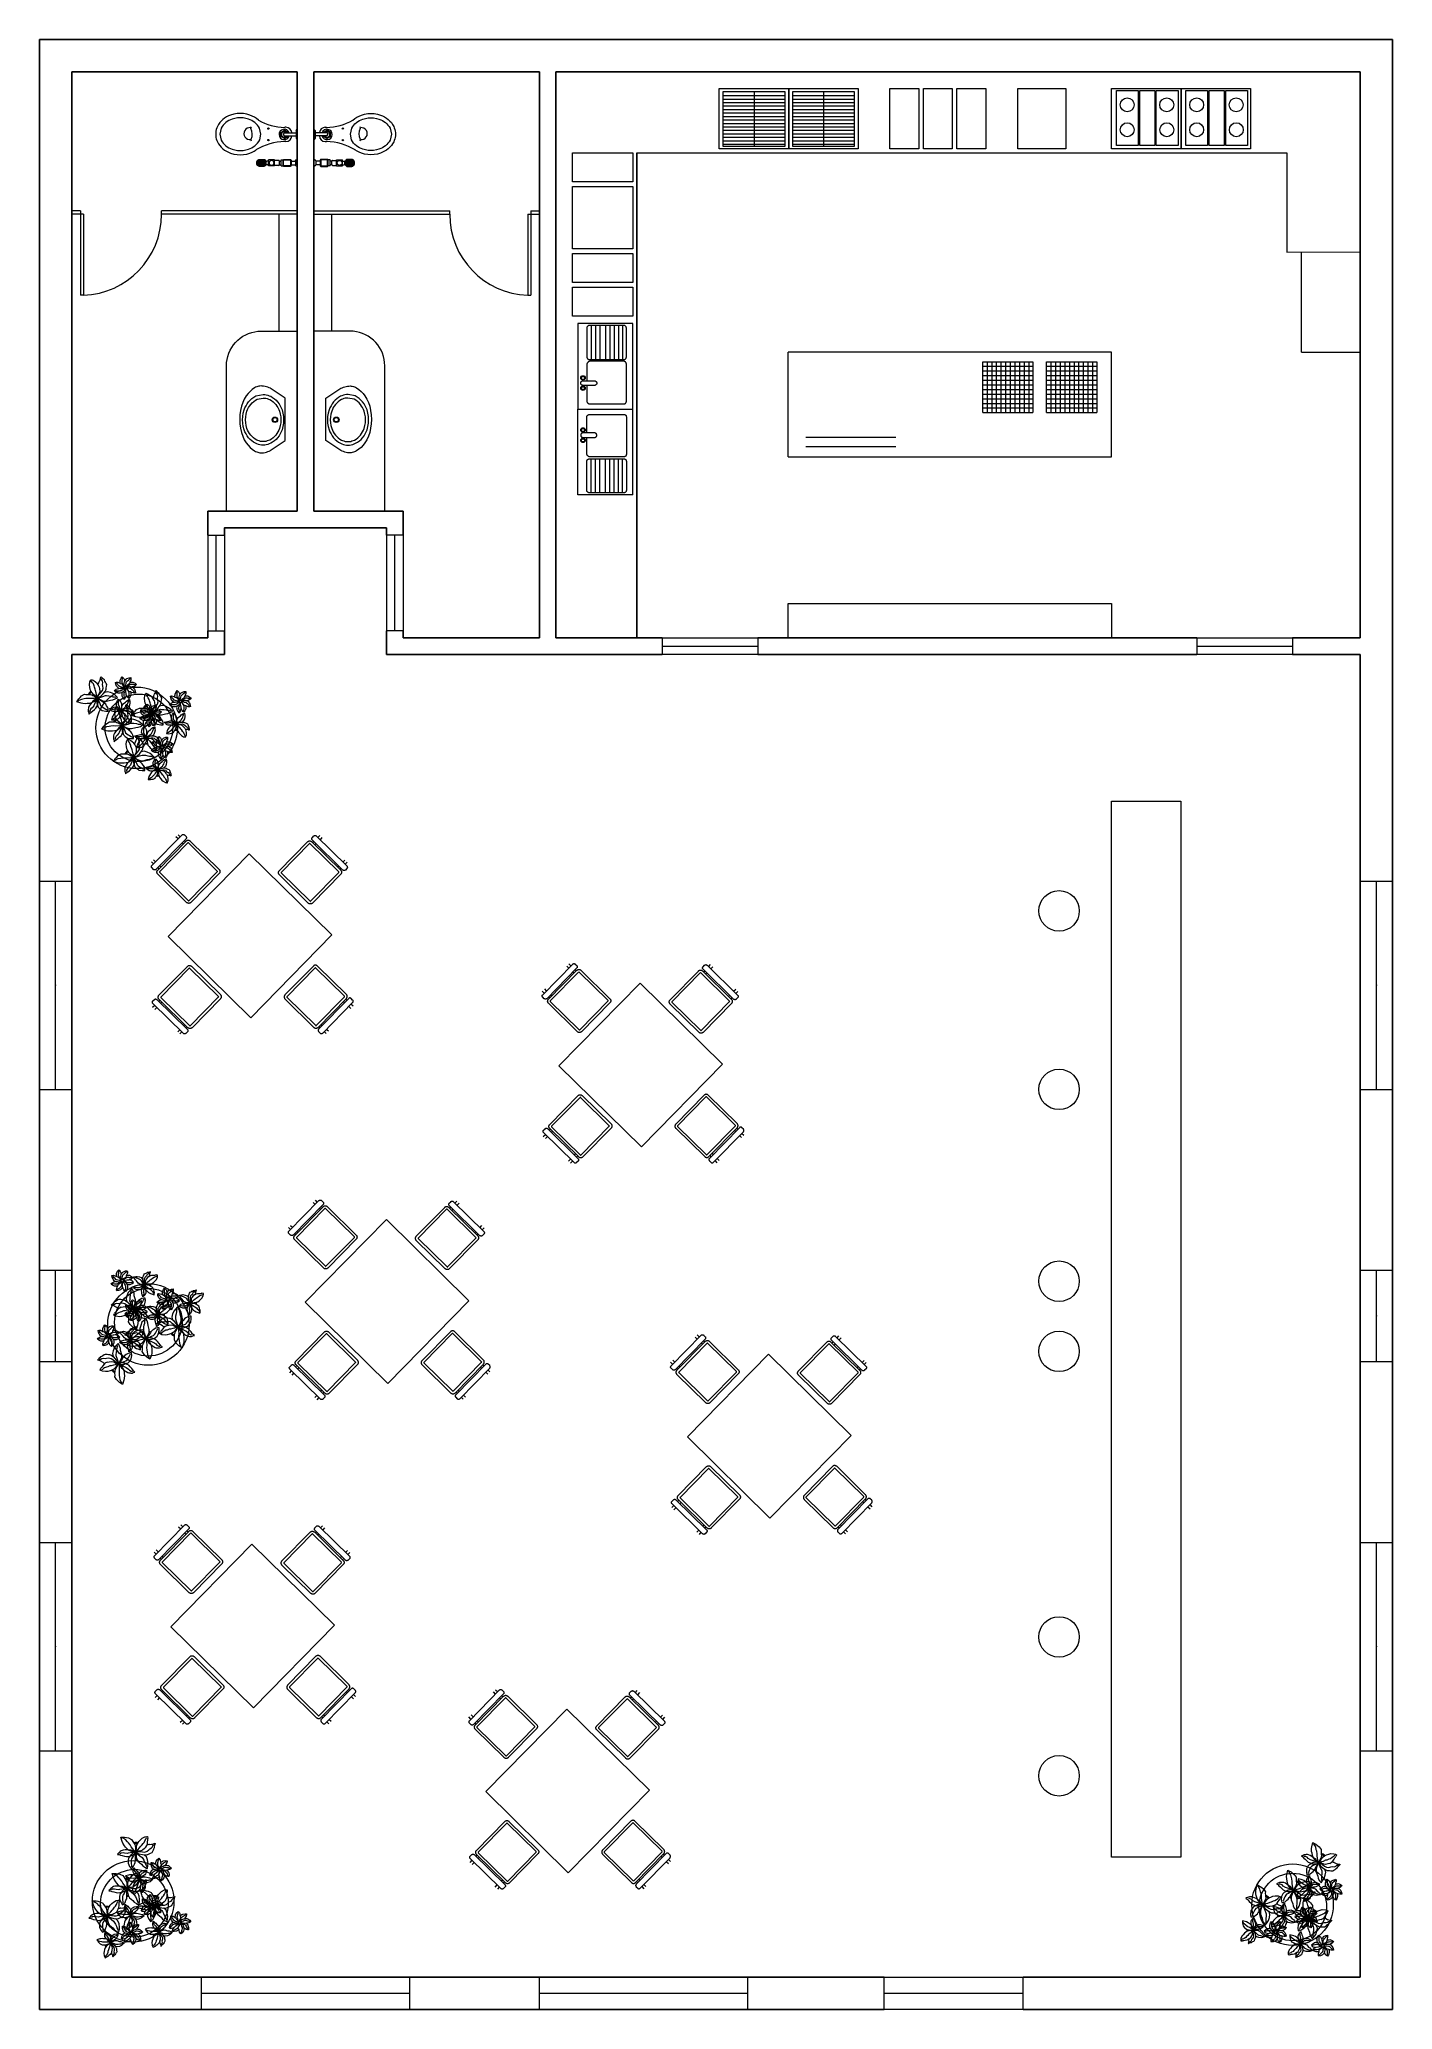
# Model space of a CAD drawing. Header units: millimetres. Extents: x 0 to 11.7, y 0 to 17.
import ezdxf

# ---------------------------------------------------------------- set-up
doc = ezdxf.new("R2010")
doc.units = ezdxf.units.MM
doc.layers.get('0').update_dxf_attribs({"lineweight": 0})
for name, color, linetype, lineweight in [('_cerramiento', 251, 'Continuous', 25), ('_puertas', 44, 'Continuous', 5), ('_ventanas', 132, 'Continuous', 5), ('vegetacion', 85, 'Continuous', 0)]:
    doc.layers.add(name, color=color, linetype=linetype, lineweight=lineweight)
doc.layers.add('_mobiliario', color=7, linetype='Continuous', lineweight=5, true_color=0x9e9e9e)

msp = doc.modelspace()

# ---------------------------------------------------------------- linework, layer by layer
for p in [(0.14, 8.846), (11.549, 8.846)]:
    msp.add_point(p)
at = {"layer": '_cerramiento'}
for p, q in [((0, 17.014), (4.39, 17.014)), ((0, 11.773), (0, 17.014)), ((4.39, 17.014), (11.689, 17.014)), ((11.689, 17.014), (11.689, 11.773)), ((0.28, 16.734), (2.228, 16.734)), ((0.28, 11.845), (0.28, 16.734)), ((2.228, 16.734), (2.228, 12.94)), ((2.371, 16.734), (4.319, 16.734)), ((2.371, 16.734), (2.371, 12.94)), ((4.319, 16.734), (4.319, 11.845)), ((4.462, 16.734), (11.409, 16.734)), ((4.462, 16.734), (4.462, 11.845)), ((11.409, 16.734), (11.409, 11.845)), ((1.456, 12.94), (2.228, 12.94)), ((1.456, 12.733), (1.456, 12.94)), ((2.371, 12.94), (3.142, 12.94)), ((3.142, 12.733), (3.142, 12.94)), ((2.999, 12.733), (2.999, 12.797)), ((0, 0), (0, 11.773)), ((0.28, 11.845), (1.456, 11.845)), ((1.456, 11.845), (1.456, 11.908)), ((1.599, 11.701), (1.599, 11.908)), ((2.999, 11.701), (2.999, 11.908)), ((3.142, 11.845), (3.142, 11.908)), ((3.142, 11.845), (4.319, 11.845)), ((4.462, 11.845), (5.381, 11.845)), ((6.206, 11.845), (9.999, 11.845)), ((10.824, 11.845), (11.409, 11.845)), ((11.689, 11.773), (11.689, 0)), ((0.28, 0.28), (0.28, 11.701)), ((0.28, 11.701), (1.599, 11.701)), ((2.999, 11.701), (4.39, 11.701)), ((4.39, 11.701), (5.381, 11.701)), ((6.206, 11.701), (9.999, 11.701)), ((10.824, 11.701), (11.409, 11.701)), ((11.409, 11.701), (11.409, 0.28)), ((7.298, 0.28), (0.28, 0.28)), ((11.409, 0.28), (8.498, 0.28)), ((7.298, 0), (0, 0)), ((11.689, 0), (8.498, 0))]:
    msp.add_line(p, q, dxfattribs=at)
for points in [[(1.599, 12.733), (1.599, 12.797)], [(1.599, 12.733), (1.599, 12.797), (2.999, 12.797)], [(2.999, 12.733), (2.999, 12.797)], [(1.599, 11.797), (1.599, 11.908)], [(2.999, 11.797), (2.999, 11.908)]]:
    msp.add_lwpolyline(points, dxfattribs=at)
at = {"layer": '_mobiliario'}
for p, q in [((5.907, 16.529), (6.439, 16.529)), ((6.173, 16.564), (6.173, 16.089)), ((6.507, 16.529), (7.039, 16.529)), ((6.773, 16.564), (6.773, 16.089)), ((7.346, 16.07), (7.346, 16.59)), ((7.346, 16.59), (7.596, 16.59)), ((7.596, 16.59), (7.596, 16.07)), ((7.636, 16.07), (7.636, 16.59)), ((7.636, 16.59), (7.886, 16.59)), ((7.886, 16.59), (7.886, 16.07)), ((7.926, 16.07), (7.926, 16.59)), ((7.926, 16.59), (8.176, 16.59)), ((8.176, 16.59), (8.176, 16.07)), ((8.451, 16.07), (8.451, 16.59)), ((8.451, 16.59), (8.866, 16.59)), ((8.866, 16.59), (8.866, 16.07)), ((5.907, 16.499), (6.439, 16.499)), ((5.907, 16.469), (6.439, 16.469)), ((5.907, 16.439), (6.439, 16.439)), ((5.907, 16.409), (6.439, 16.409)), ((5.907, 16.379), (6.439, 16.379)), ((5.907, 16.349), (6.439, 16.349)), ((6.507, 16.499), (7.039, 16.499)), ((6.507, 16.469), (7.039, 16.469)), ((6.507, 16.439), (7.039, 16.439)), ((6.507, 16.409), (7.039, 16.409)), ((6.507, 16.379), (7.039, 16.379)), ((6.507, 16.349), (7.039, 16.349)), ((2.085, 16.21), (2.116, 16.23)), ((2.085, 16.176), (2.085, 16.21)), ((2.116, 16.158), (2.085, 16.176)), ((2.114, 16.181), (2.218, 16.181)), ((2.115, 16.208), (2.218, 16.208)), ((2.13, 16.255), (2.119, 16.255)), ((2.218, 16.228), (2.228, 16.239)), ((2.218, 16.228), (2.218, 16.16)), ((2.228, 16.148), (2.228, 16.239)), ((2.371, 16.148), (2.371, 16.239)), ((2.381, 16.228), (2.371, 16.239)), ((2.381, 16.228), (2.381, 16.16)), ((2.483, 16.208), (2.381, 16.208)), ((2.484, 16.181), (2.381, 16.181)), ((2.469, 16.255), (2.48, 16.255)), ((2.514, 16.21), (2.483, 16.23)), ((2.483, 16.158), (2.514, 16.176)), ((2.514, 16.176), (2.514, 16.21)), ((5.907, 16.319), (6.439, 16.319)), ((5.907, 16.319), (6.439, 16.319)), ((5.907, 16.289), (6.439, 16.289)), ((5.907, 16.289), (6.439, 16.289)), ((5.907, 16.259), (6.439, 16.259)), ((5.907, 16.229), (6.439, 16.229)), ((5.907, 16.229), (6.439, 16.229)), ((5.907, 16.199), (6.439, 16.199)), ((5.907, 16.169), (6.439, 16.169)), ((6.507, 16.319), (7.039, 16.319)), ((6.507, 16.319), (7.039, 16.319)), ((6.507, 16.289), (7.039, 16.289)), ((6.507, 16.289), (7.039, 16.289)), ((6.507, 16.259), (7.039, 16.259)), ((6.507, 16.229), (7.039, 16.229)), ((6.507, 16.229), (7.039, 16.229)), ((6.507, 16.199), (7.039, 16.199)), ((6.507, 16.169), (7.039, 16.169)), ((2.13, 16.132), (2.119, 16.132)), ((2.218, 16.16), (2.228, 16.148)), ((2.381, 16.16), (2.371, 16.148)), ((2.469, 16.132), (2.48, 16.132)), ((4.605, 16.034), (5.125, 16.034)), ((4.605, 15.784), (4.605, 16.034)), ((5.125, 16.034), (5.125, 15.784)), ((5.907, 16.139), (6.439, 16.139)), ((5.907, 16.109), (6.439, 16.109)), ((6.507, 16.139), (7.039, 16.139)), ((6.507, 16.109), (7.039, 16.109)), ((7.596, 16.07), (7.346, 16.07)), ((7.886, 16.07), (7.636, 16.07)), ((8.176, 16.07), (7.926, 16.07)), ((8.701, 16.07), (8.451, 16.07)), ((1.884, 15.969), (1.884, 15.926)), ((1.894, 15.976), (1.894, 15.919)), ((1.904, 15.977), (1.904, 15.917)), ((1.914, 15.977), (1.914, 15.917)), ((1.924, 15.977), (1.924, 15.917)), ((1.934, 15.977), (1.934, 15.917)), ((1.944, 15.976), (1.944, 15.918)), ((1.954, 15.965), (1.954, 15.93)), ((1.96, 15.937), (1.96, 15.957)), ((1.98, 15.962), (1.965, 15.962)), ((1.98, 15.932), (1.965, 15.932)), ((2.032, 15.974), (1.98, 15.974)), ((1.98, 15.921), (1.98, 15.974)), ((2.032, 15.921), (1.98, 15.921)), ((2.032, 15.921), (2.032, 15.974)), ((2.066, 15.969), (2.032, 15.969)), ((2.066, 15.926), (2.032, 15.926)), ((2.073, 15.933), (2.073, 15.962)), ((2.073, 15.962), (2.088, 15.962)), ((2.073, 15.932), (2.088, 15.932)), ((2.088, 15.973), (2.105, 15.973)), ((2.088, 15.922), (2.088, 15.973)), ((2.088, 15.922), (2.105, 15.922)), ((2.174, 15.962), (2.211, 15.962)), ((2.174, 15.932), (2.211, 15.932)), ((2.211, 15.964), (2.211, 15.93)), ((2.219, 15.922), (2.228, 15.922)), ((2.379, 15.922), (2.371, 15.922)), ((2.388, 15.964), (2.388, 15.93)), ((2.425, 15.962), (2.388, 15.962)), ((2.425, 15.932), (2.388, 15.932)), ((2.511, 15.973), (2.494, 15.973)), ((2.511, 15.922), (2.494, 15.922)), ((2.511, 15.922), (2.511, 15.973)), ((2.526, 15.962), (2.511, 15.962)), ((2.526, 15.932), (2.511, 15.932)), ((2.526, 15.933), (2.526, 15.962)), ((2.533, 15.969), (2.567, 15.969)), ((2.533, 15.926), (2.567, 15.926)), ((2.567, 15.974), (2.619, 15.974)), ((2.567, 15.921), (2.567, 15.974)), ((2.567, 15.921), (2.619, 15.921)), ((2.619, 15.921), (2.619, 15.974)), ((2.619, 15.962), (2.634, 15.962)), ((2.619, 15.932), (2.634, 15.932)), ((2.639, 15.937), (2.639, 15.957)), ((2.645, 15.965), (2.645, 15.93)), ((2.655, 15.976), (2.655, 15.918)), ((2.665, 15.977), (2.665, 15.917)), ((2.675, 15.977), (2.675, 15.917)), ((2.685, 15.977), (2.685, 15.917)), ((2.695, 15.977), (2.695, 15.917)), ((2.705, 15.976), (2.705, 15.919)), ((2.715, 15.969), (2.715, 15.926)), ((5.125, 15.784), (4.605, 15.784)), ((4.605, 15.744), (5.125, 15.744)), ((4.605, 15.454), (4.605, 15.744)), ((5.125, 15.744), (5.125, 15.494)), ((0.355, 15.534), (0.28, 15.534)), ((0.381, 15.504), (0.28, 15.504)), ((0.355, 15.534), (0.355, 14.804)), ((0.381, 15.504), (0.381, 14.804)), ((2.228, 15.534), (1.055, 15.534)), ((1.901, 15.504), (1.055, 15.504)), ((2.228, 15.504), (1.055, 15.504)), ((2.371, 15.534), (3.544, 15.534)), ((2.371, 15.504), (3.544, 15.504)), ((2.698, 15.504), (3.544, 15.504)), ((4.218, 15.504), (4.319, 15.504)), ((4.218, 15.504), (4.218, 14.804)), ((4.244, 15.534), (4.319, 15.534)), ((4.244, 15.534), (4.244, 14.804)), ((4.605, 15.204), (4.605, 15.454)), ((5.125, 15.454), (5.125, 15.204)), ((5.125, 15.204), (4.605, 15.204)), ((4.605, 15.164), (5.125, 15.164)), ((4.605, 14.914), (4.605, 15.164)), ((5.125, 15.164), (5.125, 14.914)), ((11.409, 15.175), (10.775, 15.176)), ((10.903, 14.313), (10.903, 15.176)), ((5.125, 14.914), (4.605, 14.914)), ((4.605, 14.874), (5.125, 14.874)), ((4.605, 14.624), (4.605, 14.874)), ((5.125, 14.874), (5.125, 14.624)), ((5.125, 14.624), (4.605, 14.624)), ((4.766, 14.544), (4.766, 14.25)), ((4.803, 14.544), (4.803, 14.25)), ((4.84, 14.544), (4.84, 14.25)), ((4.84, 14.544), (4.84, 14.25)), ((4.89, 14.544), (4.89, 14.25)), ((4.89, 14.544), (4.89, 14.25)), ((4.927, 14.544), (4.927, 14.25)), ((4.964, 14.544), (4.964, 14.25)), ((5.001, 14.544), (5.001, 14.25)), ((5.038, 14.544), (5.038, 14.25)), ((8.149, 14.191), (8.582, 14.191)), ((8.149, 14.151), (8.582, 14.151)), ((8.189, 13.791), (8.189, 14.231)), ((8.229, 13.791), (8.229, 14.231)), ((8.269, 13.791), (8.269, 14.231)), ((8.309, 13.791), (8.309, 14.231)), ((8.349, 13.791), (8.349, 14.231)), ((8.389, 13.791), (8.389, 14.231)), ((8.429, 13.791), (8.429, 14.231)), ((8.469, 13.791), (8.469, 14.231)), ((8.509, 13.791), (8.509, 14.231)), ((8.549, 13.791), (8.549, 14.231)), ((8.582, 14.231), (8.582, 13.791)), ((8.7, 14.191), (9.133, 14.191)), ((8.7, 14.151), (9.133, 14.151)), ((8.74, 13.791), (8.74, 14.231)), ((8.78, 13.791), (8.78, 14.231)), ((8.82, 13.791), (8.82, 14.231)), ((8.86, 13.791), (8.86, 14.231)), ((8.9, 13.791), (8.9, 14.231)), ((8.94, 13.791), (8.94, 14.231)), ((8.98, 13.791), (8.98, 14.231)), ((9.02, 13.791), (9.02, 14.231)), ((9.06, 13.791), (9.06, 14.231)), ((9.1, 13.791), (9.1, 14.231)), ((9.133, 14.231), (9.133, 13.791)), ((8.149, 14.111), (8.582, 14.111)), ((8.149, 14.071), (8.582, 14.071)), ((8.149, 14.031), (8.582, 14.031)), ((8.149, 13.991), (8.582, 13.991)), ((8.7, 14.111), (9.133, 14.111)), ((8.7, 14.071), (9.133, 14.071)), ((8.7, 14.031), (9.133, 14.031)), ((8.7, 13.991), (9.133, 13.991)), ((8.149, 13.951), (8.582, 13.951)), ((8.149, 13.911), (8.582, 13.911)), ((8.149, 13.871), (8.582, 13.871)), ((8.149, 13.831), (8.582, 13.831)), ((8.149, 13.791), (8.582, 13.791)), ((8.7, 13.951), (9.133, 13.951)), ((8.7, 13.911), (9.133, 13.911)), ((8.7, 13.871), (9.133, 13.871)), ((8.7, 13.831), (9.133, 13.831)), ((8.7, 13.791), (9.133, 13.791)), ((4.766, 13.098), (4.766, 13.393)), ((4.803, 13.098), (4.803, 13.393)), ((4.84, 13.098), (4.84, 13.393)), ((4.84, 13.098), (4.84, 13.393)), ((4.89, 13.098), (4.89, 13.393)), ((4.89, 13.098), (4.89, 13.393)), ((4.927, 13.098), (4.927, 13.393)), ((4.964, 13.098), (4.964, 13.393)), ((5.001, 13.098), (5.001, 13.393)), ((5.038, 13.098), (5.038, 13.393)), ((6.468, 13.409), (9.26, 13.409)), ((5.125, 13.082), (4.652, 13.082)), ((1.038, 9.826), (1.283, 10.075)), ((1.198, 10.11), (1.18, 10.128)), ((1.199, 10.146), (1.216, 10.129)), ((1.243, 10.066), (1.233, 10.076)), ((1.251, 10.095), (1.261, 10.085)), ((2.088, 9.82), (2.333, 10.07)), ((2.337, 10.07), (2.587, 9.824)), ((2.361, 10.077), (2.371, 10.087)), ((2.39, 10.069), (2.38, 10.059)), ((2.405, 10.122), (2.423, 10.14)), ((2.441, 10.121), (2.424, 10.103)), ((0.986, 9.894), (0.968, 9.911)), ((0.986, 9.93), (1.004, 9.912)), ((1.039, 9.878), (1.049, 9.868)), ((1.813, 9.98), (1.113, 9.266)), ((2.527, 9.28), (1.813, 9.98)), ((2.578, 9.864), (2.588, 9.875)), ((2.622, 9.909), (2.639, 9.927)), ((2.658, 9.909), (2.64, 9.891)), ((1.031, 9.85), (1.02, 9.86)), ((1.288, 9.576), (1.038, 9.822)), ((2.606, 9.856), (2.596, 9.846)), ((1.826, 8.566), (1.113, 9.266)), ((2.527, 9.28), (1.826, 8.566)), ((4.574, 9.031), (4.592, 9.013)), ((5.781, 9.006), (5.798, 9.024)), ((4.413, 8.71), (4.658, 8.96)), ((5.189, 8.864), (4.488, 8.151)), ((4.574, 8.994), (4.556, 9.012)), ((4.618, 8.95), (4.608, 8.96)), ((4.627, 8.979), (4.637, 8.969)), ((5.902, 8.164), (5.189, 8.864)), ((5.463, 8.704), (5.709, 8.954)), ((5.713, 8.954), (5.962, 8.709)), ((5.737, 8.961), (5.747, 8.971)), ((5.765, 8.953), (5.755, 8.943)), ((5.817, 9.005), (5.799, 8.988)), ((1.03, 8.708), (1.04, 8.718)), ((1.058, 8.7), (1.048, 8.69)), ((1.299, 8.495), (1.049, 8.74)), ((1.548, 8.745), (1.303, 8.495)), ((2.137, 8.743), (2.387, 8.497)), ((2.391, 8.497), (2.636, 8.747)), ((2.628, 8.707), (2.638, 8.697)), ((2.656, 8.716), (2.646, 8.726)), ((2.709, 8.664), (2.691, 8.682)), ((4.361, 8.778), (4.343, 8.795)), ((4.362, 8.814), (4.379, 8.797)), ((4.406, 8.734), (4.396, 8.744)), ((4.663, 8.461), (4.413, 8.706)), ((4.414, 8.763), (4.424, 8.753)), ((5.953, 8.749), (5.963, 8.759)), ((5.982, 8.74), (5.972, 8.73)), ((5.997, 8.794), (6.015, 8.811)), ((6.033, 8.793), (6.016, 8.775)), ((0.978, 8.656), (0.996, 8.673)), ((1.014, 8.655), (0.997, 8.637)), ((2.444, 8.499), (2.434, 8.509)), ((2.673, 8.663), (2.69, 8.645)), ((1.195, 8.443), (1.212, 8.461)), ((1.231, 8.443), (1.213, 8.425)), ((1.246, 8.496), (1.256, 8.506)), ((1.275, 8.488), (1.265, 8.477)), ((2.415, 8.49), (2.425, 8.481)), ((2.46, 8.446), (2.478, 8.429)), ((2.496, 8.448), (2.478, 8.465)), ((5.202, 7.45), (4.488, 8.151)), ((5.902, 8.164), (5.202, 7.45)), ((4.353, 7.54), (4.371, 7.558)), ((4.39, 7.539), (4.372, 7.522)), ((4.405, 7.592), (4.415, 7.602)), ((4.674, 7.379), (4.424, 7.624)), ((4.434, 7.584), (4.424, 7.574)), ((4.923, 7.629), (4.678, 7.379)), ((5.513, 7.627), (5.762, 7.382)), ((5.766, 7.382), (6.012, 7.631)), ((6.003, 7.591), (6.013, 7.581)), ((6.032, 7.6), (6.021, 7.61)), ((6.048, 7.547), (6.066, 7.53)), ((6.084, 7.548), (6.066, 7.566)), ((4.57, 7.327), (4.587, 7.345)), ((4.606, 7.327), (4.589, 7.309)), ((4.621, 7.38), (4.631, 7.39)), ((4.65, 7.372), (4.64, 7.362)), ((5.791, 7.375), (5.801, 7.365)), ((5.819, 7.383), (5.809, 7.393)), ((5.836, 7.331), (5.853, 7.313)), ((5.872, 7.332), (5.854, 7.349)), ((2.382, 6.989), (2.4, 6.971)), ((3.589, 6.964), (3.606, 6.982)), ((2.222, 6.668), (2.467, 6.918)), ((2.997, 6.823), (2.296, 6.109)), ((2.382, 6.953), (2.364, 6.97)), ((2.427, 6.909), (2.417, 6.919)), ((2.435, 6.937), (2.445, 6.927)), ((3.71, 6.122), (2.997, 6.823)), ((3.272, 6.662), (3.517, 6.912)), ((3.521, 6.912), (3.771, 6.667)), ((3.545, 6.919), (3.555, 6.93)), ((3.574, 6.911), (3.564, 6.901)), ((3.625, 6.964), (3.608, 6.946)), ((2.169, 6.736), (2.152, 6.754)), ((2.17, 6.772), (2.188, 6.755)), ((2.214, 6.692), (2.204, 6.702)), ((2.222, 6.721), (2.233, 6.711)), ((2.471, 6.419), (2.222, 6.664)), ((3.761, 6.707), (3.771, 6.717)), ((3.79, 6.699), (3.78, 6.689)), ((3.805, 6.752), (3.823, 6.77)), ((3.842, 6.751), (3.824, 6.733)), ((3.01, 5.408), (2.296, 6.109)), ((3.71, 6.122), (3.01, 5.408)), ((5.683, 5.79), (5.665, 5.807)), ((5.683, 5.826), (5.701, 5.808)), ((6.89, 5.801), (6.907, 5.819)), ((6.926, 5.801), (6.909, 5.783)), ((5.523, 5.505), (5.768, 5.755)), ((6.298, 5.659), (5.597, 4.946)), ((5.728, 5.746), (5.718, 5.755)), ((5.736, 5.774), (5.746, 5.764)), ((7.011, 4.959), (6.298, 5.659)), ((6.573, 5.499), (6.818, 5.749)), ((6.822, 5.749), (7.072, 5.504)), ((6.846, 5.756), (6.856, 5.766)), ((6.875, 5.748), (6.865, 5.738)), ((2.162, 5.498), (2.179, 5.516)), ((2.198, 5.498), (2.18, 5.48)), ((2.213, 5.551), (2.223, 5.561)), ((2.242, 5.542), (2.232, 5.532)), ((2.482, 5.337), (2.233, 5.583)), ((2.732, 5.587), (2.487, 5.337)), ((3.321, 5.585), (3.571, 5.34)), ((3.575, 5.34), (3.82, 5.59)), ((3.811, 5.549), (3.822, 5.539)), ((3.84, 5.558), (3.83, 5.568)), ((3.856, 5.505), (3.874, 5.488)), ((3.892, 5.507), (3.875, 5.524)), ((5.47, 5.573), (5.453, 5.591)), ((5.471, 5.609), (5.489, 5.592)), ((5.515, 5.529), (5.505, 5.539)), ((5.523, 5.558), (5.534, 5.548)), ((5.772, 5.256), (5.523, 5.501)), ((7.062, 5.544), (7.072, 5.554)), ((7.091, 5.536), (7.081, 5.526)), ((7.106, 5.589), (7.124, 5.606)), ((7.143, 5.588), (7.125, 5.57)), ((2.378, 5.286), (2.396, 5.303)), ((2.414, 5.285), (2.397, 5.267)), ((2.43, 5.338), (2.44, 5.348)), ((2.458, 5.33), (2.448, 5.32)), ((3.599, 5.333), (3.609, 5.323)), ((3.627, 5.342), (3.617, 5.352)), ((3.644, 5.289), (3.662, 5.271)), ((3.68, 5.29), (3.662, 5.308)), ((6.311, 4.245), (5.597, 4.946)), ((7.011, 4.959), (6.311, 4.245)), ((6.033, 4.424), (5.788, 4.174)), ((6.876, 4.177), (7.121, 4.426)), ((5.463, 4.335), (5.48, 4.353)), ((5.499, 4.334), (5.481, 4.317)), ((5.514, 4.388), (5.524, 4.398)), ((5.543, 4.379), (5.533, 4.369)), ((5.783, 4.174), (5.534, 4.419)), ((6.622, 4.422), (6.872, 4.177)), ((7.112, 4.386), (7.123, 4.376)), ((7.141, 4.395), (7.131, 4.405)), ((7.157, 4.342), (7.175, 4.325)), ((7.193, 4.343), (7.176, 4.361)), ((1.061, 3.865), (1.306, 4.115)), ((1.221, 4.149), (1.203, 4.167)), ((1.221, 4.185), (1.239, 4.168)), ((1.266, 4.105), (1.256, 4.115)), ((1.274, 4.134), (1.284, 4.124)), ((2.111, 3.859), (2.356, 4.109)), ((2.36, 4.109), (2.61, 3.864)), ((2.384, 4.116), (2.394, 4.126)), ((2.413, 4.108), (2.403, 4.098)), ((2.428, 4.161), (2.445, 4.179)), ((2.464, 4.16), (2.447, 4.143)), ((5.679, 4.123), (5.697, 4.14)), ((5.715, 4.122), (5.698, 4.104)), ((5.731, 4.175), (5.741, 4.185)), ((5.759, 4.167), (5.749, 4.157)), ((6.9, 4.17), (6.91, 4.16)), ((6.928, 4.179), (6.918, 4.188)), ((6.945, 4.126), (6.963, 4.108)), ((6.981, 4.127), (6.963, 4.144)), ((1.008, 3.933), (0.991, 3.95)), ((1.009, 3.969), (1.027, 3.952)), ((1.061, 3.917), (1.071, 3.908)), ((1.836, 4.019), (1.135, 3.306)), ((2.549, 3.319), (1.836, 4.019)), ((2.6, 3.904), (2.61, 3.914)), ((2.644, 3.948), (2.662, 3.966)), ((2.681, 3.948), (2.663, 3.93)), ((1.053, 3.889), (1.043, 3.899)), ((1.31, 3.616), (1.061, 3.861)), ((2.629, 3.895), (2.619, 3.885)), ((1.849, 2.605), (1.135, 3.306)), ((2.549, 3.319), (1.849, 2.605)), ((1.052, 2.747), (1.062, 2.757)), ((1.081, 2.739), (1.071, 2.729)), ((1.321, 2.534), (1.072, 2.779)), ((1.571, 2.784), (1.326, 2.534)), ((2.16, 2.782), (2.41, 2.536)), ((2.414, 2.537), (2.659, 2.786)), ((2.65, 2.746), (2.661, 2.736)), ((2.679, 2.755), (2.669, 2.765)), ((3.941, 2.725), (3.923, 2.743)), ((3.941, 2.762), (3.959, 2.744)), ((5.148, 2.737), (5.165, 2.755)), ((5.184, 2.737), (5.166, 2.719)), ((1.001, 2.695), (1.018, 2.713)), ((1.037, 2.694), (1.019, 2.676)), ((2.695, 2.702), (2.713, 2.685)), ((2.731, 2.703), (2.714, 2.721)), ((3.78, 2.441), (4.026, 2.691)), ((4.556, 2.595), (3.855, 1.882)), ((3.986, 2.681), (3.975, 2.691)), ((3.994, 2.71), (4.004, 2.7)), ((5.269, 1.895), (4.556, 2.595)), ((4.83, 2.435), (5.076, 2.685)), ((5.08, 2.685), (5.329, 2.44)), ((5.104, 2.692), (5.114, 2.702)), ((5.132, 2.684), (5.122, 2.674)), ((1.217, 2.482), (1.235, 2.5)), ((1.253, 2.482), (1.236, 2.464)), ((1.269, 2.535), (1.279, 2.545)), ((1.297, 2.527), (1.287, 2.517)), ((2.438, 2.53), (2.448, 2.52)), ((2.466, 2.538), (2.456, 2.548)), ((2.483, 2.486), (2.501, 2.468)), ((2.519, 2.487), (2.501, 2.504)), ((3.728, 2.509), (3.71, 2.527)), ((3.729, 2.545), (3.746, 2.528)), ((3.773, 2.465), (3.763, 2.475)), ((4.03, 2.192), (3.78, 2.437)), ((3.781, 2.494), (3.791, 2.484)), ((5.32, 2.48), (5.33, 2.49)), ((5.349, 2.472), (5.339, 2.461)), ((5.364, 2.525), (5.382, 2.542)), ((5.4, 2.524), (5.383, 2.506)), ((4.569, 1.181), (3.855, 1.882)), ((5.269, 1.895), (4.569, 1.181)), ((5.134, 1.113), (5.379, 1.362)), ((3.721, 1.271), (3.738, 1.289)), ((3.757, 1.27), (3.739, 1.253)), ((3.772, 1.323), (3.782, 1.334)), ((4.041, 1.11), (3.791, 1.355)), ((3.801, 1.315), (3.791, 1.305)), ((4.291, 1.36), (4.045, 1.11)), ((4.88, 1.358), (5.129, 1.113)), ((5.37, 1.322), (5.38, 1.312)), ((5.399, 1.331), (5.389, 1.341)), ((5.415, 1.278), (5.433, 1.261)), ((5.451, 1.279), (5.433, 1.297)), ((3.937, 1.058), (3.955, 1.076)), ((3.973, 1.058), (3.956, 1.04)), ((3.989, 1.111), (3.999, 1.121)), ((4.017, 1.103), (4.007, 1.093)), ((5.158, 1.106), (5.168, 1.096)), ((5.186, 1.114), (5.176, 1.124)), ((5.203, 1.062), (5.22, 1.044)), ((5.239, 1.063), (5.221, 1.08))]:
    msp.add_line(p, q, dxfattribs=at)
for points in [[(6.473, 16.59), (6.473, 16.07), (5.873, 16.07), (5.873, 16.59), (6.473, 16.59)], [(6.439, 16.564), (6.439, 16.089), (5.907, 16.089), (5.907, 16.564), (6.439, 16.564)], [(7.073, 16.59), (7.073, 16.07), (6.473, 16.07), (6.473, 16.59), (7.073, 16.59)], [(7.039, 16.564), (7.039, 16.089), (6.507, 16.089), (6.507, 16.564), (7.039, 16.564)], [(9.262, 16.07), (9.262, 16.59), (9.862, 16.59), (9.862, 16.07), (9.262, 16.07)], [(9.304, 16.097), (9.304, 16.572), (9.491, 16.572), (9.491, 16.097), (9.304, 16.097)], [(9.505, 16.097), (9.505, 16.572), (9.634, 16.572), (9.634, 16.097), (9.505, 16.097)], [(9.648, 16.097), (9.648, 16.572), (9.836, 16.572), (9.836, 16.097), (9.648, 16.097)], [(9.862, 16.07), (9.862, 16.59), (10.462, 16.59), (10.462, 16.07), (9.862, 16.07)], [(9.904, 16.097), (9.904, 16.572), (10.091, 16.572), (10.091, 16.097), (9.904, 16.097)], [(10.105, 16.097), (10.105, 16.572), (10.234, 16.572), (10.234, 16.097), (10.105, 16.097)], [(10.248, 16.097), (10.248, 16.572), (10.436, 16.572), (10.436, 16.097), (10.248, 16.097)], [(1.735, 16.055), (1.759, 16.056), (1.782, 16.06), (1.805, 16.066), (1.82, 16.071), (1.834, 16.078), (1.848, 16.087), (1.861, 16.096), (1.873, 16.107), (1.885, 16.119), (1.895, 16.133), (1.903, 16.147), (1.913, 16.196), (1.9, 16.248), (1.892, 16.262), (1.883, 16.274), (1.873, 16.286), (1.861, 16.296), (1.848, 16.305), (1.834, 16.313), (1.82, 16.32), (1.805, 16.326), (1.782, 16.332), (1.759, 16.336), (1.735, 16.337), (1.712, 16.336), (1.688, 16.332), (1.666, 16.326), (1.651, 16.32), (1.636, 16.313), (1.623, 16.305), (1.61, 16.296), (1.598, 16.286), (1.587, 16.274), (1.578, 16.262), (1.57, 16.248), (1.558, 16.196), (1.57, 16.144), (1.578, 16.13), (1.587, 16.118), (1.598, 16.106), (1.61, 16.096), (1.623, 16.087), (1.636, 16.078), (1.651, 16.071), (1.666, 16.066), (1.688, 16.06), (1.712, 16.056), (1.735, 16.055)], [(2.864, 16.055), (2.84, 16.056), (2.817, 16.06), (2.794, 16.066), (2.779, 16.071), (2.765, 16.078), (2.751, 16.087), (2.738, 16.096), (2.725, 16.107), (2.714, 16.119), (2.704, 16.133), (2.696, 16.147), (2.686, 16.196), (2.699, 16.248), (2.707, 16.262), (2.716, 16.274), (2.726, 16.286), (2.738, 16.296), (2.751, 16.305), (2.765, 16.313), (2.779, 16.32), (2.794, 16.326), (2.817, 16.332), (2.84, 16.336), (2.864, 16.337), (2.887, 16.336), (2.911, 16.332), (2.933, 16.326), (2.948, 16.32), (2.963, 16.313), (2.976, 16.305), (2.989, 16.296), (3.001, 16.286), (3.011, 16.274), (3.021, 16.262), (3.029, 16.248), (3.041, 16.196), (3.029, 16.144), (3.021, 16.13), (3.011, 16.118), (3.001, 16.106), (2.989, 16.096), (2.976, 16.087), (2.963, 16.078), (2.948, 16.071), (2.933, 16.066), (2.911, 16.06), (2.887, 16.056), (2.864, 16.055)], [(2.027, 15.947), (2.027, 15.949), (2.026, 15.951), (2.026, 15.953), (2.025, 15.955), (2.024, 15.957), (2.023, 15.959), (2.022, 15.961), (2.02, 15.962), (2.019, 15.964), (2.017, 15.965), (2.016, 15.966), (2.014, 15.967), (2.012, 15.968), (2.01, 15.968), (2.008, 15.968), (2.006, 15.969), (2.004, 15.968), (2.002, 15.968), (2, 15.968), (1.998, 15.967), (1.996, 15.966), (1.994, 15.965), (1.992, 15.964), (1.991, 15.962), (1.989, 15.961), (1.988, 15.959), (1.987, 15.957), (1.986, 15.955), (1.986, 15.953), (1.985, 15.951), (1.985, 15.949), (1.985, 15.947), (1.985, 15.945), (1.985, 15.943), (1.986, 15.941), (1.986, 15.939), (1.987, 15.937), (1.988, 15.936), (1.989, 15.934), (1.991, 15.932), (1.992, 15.931), (1.994, 15.93), (1.996, 15.929), (1.998, 15.928), (2, 15.927), (2.002, 15.927), (2.004, 15.926), (2.006, 15.926), (2.008, 15.926), (2.01, 15.927), (2.012, 15.927), (2.014, 15.928), (2.016, 15.929), (2.017, 15.93), (2.019, 15.931), (2.02, 15.932), (2.022, 15.934), (2.023, 15.936), (2.024, 15.937), (2.025, 15.939), (2.026, 15.941), (2.026, 15.943), (2.027, 15.945), (2.027, 15.947)], [(2.165, 15.917), (2.114, 15.917), (2.113, 15.917), (2.112, 15.917), (2.111, 15.917), (2.11, 15.917), (2.11, 15.918), (2.109, 15.918), (2.108, 15.919), (2.108, 15.919), (2.107, 15.92), (2.106, 15.92), (2.106, 15.921), (2.106, 15.922), (2.105, 15.923), (2.105, 15.924), (2.105, 15.924), (2.105, 15.925), (2.105, 15.926), (2.105, 15.969), (2.105, 15.969), (2.105, 15.97), (2.105, 15.971), (2.105, 15.972), (2.106, 15.973), (2.106, 15.973), (2.106, 15.974), (2.107, 15.975), (2.108, 15.975), (2.108, 15.976), (2.109, 15.976), (2.11, 15.977), (2.11, 15.977), (2.111, 15.977), (2.112, 15.978), (2.113, 15.978), (2.114, 15.978), (2.165, 15.978), (2.166, 15.978), (2.166, 15.978), (2.167, 15.977), (2.168, 15.977), (2.169, 15.977), (2.17, 15.976), (2.17, 15.976), (2.171, 15.975), (2.172, 15.975), (2.172, 15.974), (2.173, 15.973), (2.173, 15.973), (2.173, 15.972), (2.174, 15.971), (2.174, 15.97), (2.174, 15.969), (2.174, 15.969), (2.174, 15.926), (2.174, 15.925), (2.174, 15.924), (2.174, 15.924), (2.173, 15.923), (2.173, 15.922), (2.173, 15.921), (2.172, 15.92), (2.172, 15.92), (2.171, 15.919), (2.17, 15.919), (2.17, 15.918), (2.169, 15.918), (2.168, 15.917), (2.167, 15.917), (2.166, 15.917), (2.166, 15.917), (2.165, 15.917)], [(2.165, 15.922), (2.114, 15.922), (2.113, 15.922), (2.113, 15.922), (2.113, 15.922), (2.112, 15.922), (2.112, 15.922), (2.112, 15.922), (2.111, 15.923), (2.111, 15.923), (2.111, 15.923), (2.11, 15.924), (2.11, 15.924), (2.11, 15.924), (2.11, 15.925), (2.11, 15.925), (2.11, 15.925), (2.11, 15.926), (2.11, 15.926), (2.11, 15.969), (2.11, 15.969), (2.11, 15.969), (2.11, 15.97), (2.11, 15.97), (2.11, 15.97), (2.11, 15.971), (2.11, 15.971), (2.111, 15.971), (2.111, 15.972), (2.111, 15.972), (2.112, 15.972), (2.112, 15.972), (2.112, 15.973), (2.113, 15.973), (2.113, 15.973), (2.113, 15.973), (2.114, 15.973), (2.165, 15.973), (2.165, 15.973), (2.166, 15.973), (2.166, 15.973), (2.166, 15.973), (2.167, 15.972), (2.167, 15.972), (2.167, 15.972), (2.168, 15.972), (2.168, 15.971), (2.168, 15.971), (2.168, 15.971), (2.169, 15.97), (2.169, 15.97), (2.169, 15.97), (2.169, 15.969), (2.169, 15.969), (2.169, 15.969), (2.169, 15.926), (2.169, 15.926), (2.169, 15.925), (2.169, 15.925), (2.169, 15.925), (2.169, 15.924), (2.168, 15.924), (2.168, 15.924), (2.168, 15.923), (2.168, 15.923), (2.167, 15.923), (2.167, 15.922), (2.167, 15.922), (2.166, 15.922), (2.166, 15.922), (2.166, 15.922), (2.165, 15.922), (2.165, 15.922)], [(2.434, 15.917), (2.485, 15.917), (2.486, 15.917), (2.487, 15.917), (2.488, 15.917), (2.488, 15.917), (2.489, 15.918), (2.49, 15.918), (2.491, 15.919), (2.491, 15.919), (2.492, 15.92), (2.492, 15.92), (2.493, 15.921), (2.493, 15.922), (2.494, 15.923), (2.494, 15.924), (2.494, 15.924), (2.494, 15.925), (2.494, 15.926), (2.494, 15.969), (2.494, 15.969), (2.494, 15.97), (2.494, 15.971), (2.494, 15.972), (2.493, 15.973), (2.493, 15.973), (2.492, 15.974), (2.492, 15.975), (2.491, 15.975), (2.491, 15.976), (2.49, 15.976), (2.489, 15.977), (2.488, 15.977), (2.488, 15.977), (2.487, 15.978), (2.486, 15.978), (2.485, 15.978), (2.434, 15.978), (2.433, 15.978), (2.432, 15.978), (2.432, 15.977), (2.431, 15.977), (2.43, 15.977), (2.429, 15.976), (2.429, 15.976), (2.428, 15.975), (2.427, 15.975), (2.427, 15.974), (2.426, 15.973), (2.426, 15.973), (2.425, 15.972), (2.425, 15.971), (2.425, 15.97), (2.425, 15.969), (2.425, 15.969), (2.425, 15.926), (2.425, 15.925), (2.425, 15.924), (2.425, 15.924), (2.425, 15.923), (2.426, 15.922), (2.426, 15.921), (2.427, 15.92), (2.427, 15.92), (2.428, 15.919), (2.429, 15.919), (2.429, 15.918), (2.43, 15.918), (2.431, 15.917), (2.432, 15.917), (2.432, 15.917), (2.433, 15.917), (2.434, 15.917)], [(2.434, 15.922), (2.485, 15.922), (2.486, 15.922), (2.486, 15.922), (2.486, 15.922), (2.487, 15.922), (2.487, 15.922), (2.487, 15.922), (2.488, 15.923), (2.488, 15.923), (2.488, 15.923), (2.489, 15.924), (2.489, 15.924), (2.489, 15.924), (2.489, 15.925), (2.489, 15.925), (2.489, 15.925), (2.489, 15.926), (2.489, 15.926), (2.489, 15.969), (2.489, 15.969), (2.489, 15.969), (2.489, 15.97), (2.489, 15.97), (2.489, 15.97), (2.489, 15.971), (2.489, 15.971), (2.488, 15.971), (2.488, 15.972), (2.488, 15.972), (2.487, 15.972), (2.487, 15.972), (2.487, 15.973), (2.486, 15.973), (2.486, 15.973), (2.486, 15.973), (2.485, 15.973), (2.434, 15.973), (2.434, 15.973), (2.433, 15.973), (2.433, 15.973), (2.433, 15.973), (2.432, 15.972), (2.432, 15.972), (2.432, 15.972), (2.431, 15.972), (2.431, 15.971), (2.431, 15.971), (2.43, 15.971), (2.43, 15.97), (2.43, 15.97), (2.43, 15.97), (2.43, 15.969), (2.43, 15.969), (2.43, 15.969), (2.43, 15.926), (2.43, 15.926), (2.43, 15.925), (2.43, 15.925), (2.43, 15.925), (2.43, 15.924), (2.43, 15.924), (2.431, 15.924), (2.431, 15.923), (2.431, 15.923), (2.432, 15.923), (2.432, 15.922), (2.432, 15.922), (2.433, 15.922), (2.433, 15.922), (2.433, 15.922), (2.434, 15.922), (2.434, 15.922)], [(2.572, 15.947), (2.572, 15.949), (2.573, 15.951), (2.573, 15.953), (2.574, 15.955), (2.575, 15.957), (2.576, 15.959), (2.577, 15.961), (2.578, 15.962), (2.58, 15.964), (2.582, 15.965), (2.583, 15.966), (2.585, 15.967), (2.587, 15.968), (2.589, 15.968), (2.591, 15.968), (2.593, 15.969), (2.595, 15.968), (2.597, 15.968), (2.599, 15.968), (2.601, 15.967), (2.603, 15.966), (2.605, 15.965), (2.607, 15.964), (2.608, 15.962), (2.61, 15.961), (2.611, 15.959), (2.612, 15.957), (2.613, 15.955), (2.613, 15.953), (2.614, 15.951), (2.614, 15.949), (2.614, 15.947), (2.614, 15.945), (2.614, 15.943), (2.613, 15.941), (2.613, 15.939), (2.612, 15.937), (2.611, 15.936), (2.61, 15.934), (2.608, 15.932), (2.607, 15.931), (2.605, 15.93), (2.603, 15.929), (2.601, 15.928), (2.599, 15.927), (2.597, 15.927), (2.595, 15.926), (2.593, 15.926), (2.591, 15.926), (2.589, 15.927), (2.587, 15.927), (2.585, 15.928), (2.583, 15.929), (2.582, 15.93), (2.58, 15.931), (2.578, 15.932), (2.577, 15.934), (2.576, 15.936), (2.575, 15.937), (2.574, 15.939), (2.573, 15.941), (2.573, 15.943), (2.572, 15.945), (2.572, 15.947)], [(4.729, 14.274), (4.729, 14.272), (4.729, 14.269), (4.73, 14.267), (4.73, 14.265), (4.731, 14.263), (4.732, 14.261), (4.733, 14.259), (4.735, 14.257), (4.737, 14.256), (4.738, 14.254), (4.74, 14.253), (4.742, 14.252), (4.744, 14.251), (4.746, 14.25), (4.748, 14.25), (4.751, 14.25), (4.753, 14.25), (5.047, 14.25), (5.049, 14.25), (5.051, 14.25), (5.054, 14.25), (5.056, 14.251), (5.058, 14.252), (5.06, 14.253), (5.062, 14.254), (5.063, 14.256), (5.065, 14.257), (5.066, 14.259), (5.068, 14.261), (5.069, 14.263), (5.07, 14.265), (5.07, 14.267), (5.071, 14.269), (5.071, 14.272), (5.071, 14.274), (5.071, 14.52), (5.071, 14.522), (5.071, 14.524), (5.07, 14.526), (5.07, 14.529), (5.069, 14.531), (5.068, 14.533), (5.066, 14.534), (5.065, 14.536), (5.063, 14.538), (5.062, 14.539), (5.06, 14.541), (5.058, 14.542), (5.056, 14.543), (5.054, 14.543), (5.051, 14.544), (5.049, 14.544), (5.047, 14.544), (4.753, 14.544), (4.751, 14.544), (4.748, 14.544), (4.746, 14.543), (4.744, 14.543), (4.742, 14.542), (4.74, 14.541), (4.738, 14.539), (4.737, 14.538), (4.735, 14.536), (4.733, 14.534), (4.732, 14.533), (4.731, 14.531), (4.73, 14.529), (4.73, 14.526), (4.729, 14.524), (4.729, 14.522), (4.729, 14.52), (4.729, 14.274)], [(2.124, 13.916), (2.003, 13.995), (1.995, 14.001), (1.984, 14.006), (1.973, 14.011), (1.961, 14.015), (1.949, 14.018), (1.937, 14.02), (1.925, 14.02), (1.915, 14.021), (1.905, 14.02), (1.895, 14.019), (1.886, 14.017), (1.877, 14.014), (1.868, 14.01), (1.859, 14.005), (1.839, 13.991), (1.82, 13.974), (1.802, 13.956), (1.787, 13.936), (1.77, 13.908), (1.757, 13.878), (1.746, 13.847), (1.737, 13.809), (1.732, 13.771), (1.73, 13.733), (1.732, 13.694), (1.737, 13.656), (1.746, 13.618), (1.757, 13.587), (1.77, 13.557), (1.787, 13.529), (1.802, 13.509), (1.82, 13.491), (1.839, 13.474), (1.859, 13.46), (1.868, 13.456), (1.877, 13.452), (1.886, 13.449), (1.895, 13.446), (1.905, 13.445), (1.915, 13.444), (1.925, 13.445), (1.937, 13.445), (1.949, 13.447), (1.961, 13.45), (1.973, 13.454), (1.984, 13.459), (1.995, 13.465), (2.003, 13.47), (2.124, 13.549), (2.124, 13.916)], [(2.475, 13.916), (2.596, 13.995), (2.604, 14.001), (2.615, 14.006), (2.626, 14.011), (2.638, 14.015), (2.65, 14.018), (2.662, 14.02), (2.674, 14.02), (2.684, 14.021), (2.694, 14.02), (2.703, 14.019), (2.713, 14.017), (2.722, 14.014), (2.731, 14.01), (2.74, 14.005), (2.76, 13.991), (2.779, 13.974), (2.796, 13.956), (2.812, 13.936), (2.828, 13.908), (2.842, 13.878), (2.853, 13.847), (2.861, 13.809), (2.867, 13.771), (2.868, 13.733), (2.867, 13.694), (2.861, 13.656), (2.853, 13.618), (2.842, 13.587), (2.828, 13.557), (2.812, 13.529), (2.796, 13.509), (2.779, 13.491), (2.76, 13.474), (2.74, 13.46), (2.731, 13.456), (2.722, 13.452), (2.713, 13.449), (2.703, 13.446), (2.694, 13.445), (2.684, 13.444), (2.674, 13.445), (2.662, 13.445), (2.65, 13.447), (2.638, 13.45), (2.626, 13.454), (2.615, 13.459), (2.604, 13.465), (2.596, 13.47), (2.475, 13.549), (2.475, 13.916)], [(4.696, 14.066), (4.795, 14.066), (4.796, 14.066), (4.798, 14.066), (4.8, 14.065), (4.802, 14.065), (4.803, 14.064), (4.805, 14.063), (4.807, 14.062), (4.808, 14.061), (4.809, 14.06), (4.811, 14.058), (4.812, 14.057), (4.812, 14.055), (4.813, 14.053), (4.814, 14.052), (4.814, 14.05), (4.814, 14.048), (4.815, 14.046), (4.814, 14.044), (4.814, 14.042), (4.814, 14.041), (4.813, 14.039), (4.812, 14.037), (4.812, 14.035), (4.811, 14.034), (4.809, 14.033), (4.808, 14.031), (4.807, 14.03), (4.805, 14.029), (4.803, 14.028), (4.802, 14.027), (4.8, 14.027), (4.798, 14.026), (4.796, 14.026), (4.795, 14.026), (4.696, 14.026), (4.694, 14.026), (4.692, 14.026), (4.69, 14.027), (4.689, 14.027), (4.687, 14.028), (4.685, 14.029), (4.684, 14.03), (4.682, 14.031), (4.681, 14.033), (4.68, 14.034), (4.679, 14.035), (4.678, 14.037), (4.677, 14.039), (4.677, 14.041), (4.676, 14.042), (4.676, 14.044), (4.676, 14.046), (4.676, 14.048), (4.676, 14.05), (4.677, 14.052), (4.677, 14.053), (4.678, 14.055), (4.679, 14.057), (4.68, 14.058), (4.681, 14.06), (4.682, 14.061), (4.684, 14.062), (4.685, 14.063), (4.687, 14.064), (4.689, 14.065), (4.69, 14.065), (4.692, 14.066), (4.694, 14.066), (4.696, 14.066)], [(1.755, 13.729), (1.756, 13.758), (1.761, 13.786), (1.769, 13.814), (1.776, 13.833), (1.785, 13.851), (1.795, 13.868), (1.807, 13.883), (1.821, 13.899), (1.836, 13.913), (1.853, 13.925), (1.871, 13.935), (1.933, 13.947), (1.946, 13.947), (1.96, 13.945), (1.973, 13.942), (1.986, 13.937), (1.999, 13.932), (2.015, 13.922), (2.031, 13.911), (2.045, 13.898), (2.058, 13.883), (2.07, 13.868), (2.08, 13.851), (2.089, 13.833), (2.096, 13.814), (2.104, 13.786), (2.109, 13.758), (2.11, 13.729), (2.109, 13.7), (2.104, 13.671), (2.096, 13.643), (2.089, 13.625), (2.08, 13.607), (2.07, 13.59), (2.058, 13.574), (2.045, 13.56), (2.031, 13.547), (2.015, 13.536), (1.999, 13.526), (1.986, 13.521), (1.973, 13.516), (1.96, 13.513), (1.946, 13.511), (1.933, 13.51), (1.919, 13.511), (1.905, 13.513), (1.892, 13.516), (1.879, 13.521), (1.866, 13.526), (1.85, 13.536), (1.834, 13.547), (1.82, 13.56), (1.807, 13.574), (1.795, 13.59), (1.785, 13.607), (1.776, 13.625), (1.769, 13.643), (1.761, 13.671), (1.756, 13.7), (1.755, 13.729)], [(1.781, 13.729), (1.783, 13.754), (1.787, 13.778), (1.793, 13.803), (1.799, 13.818), (1.807, 13.834), (1.816, 13.848), (1.826, 13.862), (1.838, 13.875), (1.851, 13.887), (1.866, 13.898), (1.881, 13.906), (1.934, 13.917), (1.945, 13.916), (1.957, 13.915), (1.968, 13.912), (1.98, 13.908), (1.99, 13.903), (2.005, 13.895), (2.018, 13.885), (2.03, 13.874), (2.041, 13.862), (2.051, 13.848), (2.06, 13.834), (2.068, 13.818), (2.074, 13.803), (2.081, 13.778), (2.085, 13.754), (2.086, 13.729), (2.085, 13.704), (2.081, 13.679), (2.074, 13.655), (2.068, 13.639), (2.06, 13.624), (2.051, 13.61), (2.041, 13.596), (2.03, 13.584), (2.018, 13.573), (2.005, 13.563), (1.99, 13.554), (1.98, 13.55), (1.968, 13.546), (1.957, 13.543), (1.945, 13.541), (1.934, 13.541), (1.922, 13.541), (1.91, 13.543), (1.899, 13.546), (1.888, 13.55), (1.877, 13.554), (1.863, 13.563), (1.849, 13.573), (1.837, 13.584), (1.826, 13.596), (1.816, 13.61), (1.807, 13.624), (1.799, 13.639), (1.793, 13.655), (1.787, 13.679), (1.783, 13.704), (1.781, 13.729)], [(2.844, 13.729), (2.842, 13.758), (2.838, 13.786), (2.83, 13.814), (2.823, 13.833), (2.814, 13.851), (2.804, 13.868), (2.792, 13.883), (2.778, 13.899), (2.763, 13.913), (2.746, 13.925), (2.728, 13.935), (2.666, 13.947), (2.653, 13.947), (2.639, 13.945), (2.626, 13.942), (2.613, 13.937), (2.6, 13.932), (2.584, 13.922), (2.568, 13.911), (2.554, 13.898), (2.541, 13.883), (2.529, 13.868), (2.519, 13.851), (2.51, 13.833), (2.503, 13.814), (2.495, 13.786), (2.49, 13.758), (2.489, 13.729), (2.49, 13.7), (2.495, 13.671), (2.503, 13.643), (2.51, 13.625), (2.519, 13.607), (2.529, 13.59), (2.541, 13.574), (2.554, 13.56), (2.568, 13.547), (2.584, 13.536), (2.6, 13.526), (2.613, 13.521), (2.626, 13.516), (2.639, 13.513), (2.653, 13.511), (2.666, 13.51), (2.68, 13.511), (2.694, 13.513), (2.707, 13.516), (2.72, 13.521), (2.732, 13.526), (2.749, 13.536), (2.765, 13.547), (2.779, 13.56), (2.792, 13.574), (2.804, 13.59), (2.814, 13.607), (2.823, 13.625), (2.83, 13.643), (2.838, 13.671), (2.842, 13.7), (2.844, 13.729)], [(2.818, 13.729), (2.816, 13.754), (2.812, 13.778), (2.806, 13.803), (2.799, 13.818), (2.792, 13.834), (2.783, 13.848), (2.773, 13.862), (2.761, 13.875), (2.748, 13.887), (2.733, 13.898), (2.718, 13.906), (2.665, 13.917), (2.654, 13.916), (2.642, 13.915), (2.63, 13.912), (2.619, 13.908), (2.609, 13.903), (2.594, 13.895), (2.581, 13.885), (2.569, 13.874), (2.558, 13.862), (2.547, 13.848), (2.539, 13.834), (2.531, 13.818), (2.525, 13.803), (2.518, 13.778), (2.514, 13.754), (2.513, 13.729), (2.514, 13.704), (2.518, 13.679), (2.525, 13.655), (2.531, 13.639), (2.539, 13.624), (2.547, 13.61), (2.558, 13.596), (2.569, 13.584), (2.581, 13.573), (2.594, 13.563), (2.609, 13.554), (2.619, 13.55), (2.63, 13.546), (2.642, 13.543), (2.654, 13.541), (2.665, 13.541), (2.677, 13.541), (2.689, 13.543), (2.7, 13.546), (2.711, 13.55), (2.722, 13.554), (2.736, 13.563), (2.75, 13.573), (2.762, 13.584), (2.773, 13.596), (2.783, 13.61), (2.792, 13.624), (2.799, 13.639), (2.806, 13.655), (2.812, 13.679), (2.816, 13.704), (2.818, 13.729)], [(4.696, 13.576), (4.795, 13.576), (4.796, 13.576), (4.798, 13.577), (4.8, 13.577), (4.802, 13.578), (4.803, 13.578), (4.805, 13.579), (4.807, 13.58), (4.808, 13.581), (4.809, 13.583), (4.811, 13.584), (4.812, 13.586), (4.812, 13.587), (4.813, 13.589), (4.814, 13.591), (4.814, 13.593), (4.814, 13.594), (4.815, 13.596), (4.814, 13.598), (4.814, 13.6), (4.814, 13.602), (4.813, 13.603), (4.812, 13.605), (4.812, 13.607), (4.811, 13.608), (4.809, 13.61), (4.808, 13.611), (4.807, 13.612), (4.805, 13.613), (4.803, 13.614), (4.802, 13.615), (4.8, 13.616), (4.798, 13.616), (4.796, 13.616), (4.795, 13.616), (4.696, 13.616), (4.694, 13.616), (4.692, 13.616), (4.69, 13.616), (4.689, 13.615), (4.687, 13.614), (4.685, 13.613), (4.684, 13.612), (4.682, 13.611), (4.681, 13.61), (4.68, 13.608), (4.679, 13.607), (4.678, 13.605), (4.677, 13.603), (4.677, 13.602), (4.676, 13.6), (4.676, 13.598), (4.676, 13.596), (4.676, 13.594), (4.676, 13.593), (4.677, 13.591), (4.677, 13.589), (4.678, 13.587), (4.679, 13.586), (4.68, 13.584), (4.681, 13.583), (4.682, 13.581), (4.684, 13.58), (4.685, 13.579), (4.687, 13.578), (4.689, 13.578), (4.69, 13.577), (4.692, 13.577), (4.694, 13.576), (4.696, 13.576)], [(4.729, 13.368), (4.729, 13.371), (4.729, 13.373), (4.73, 13.375), (4.73, 13.377), (4.731, 13.379), (4.732, 13.381), (4.733, 13.383), (4.735, 13.385), (4.737, 13.386), (4.738, 13.388), (4.74, 13.389), (4.742, 13.39), (4.744, 13.391), (4.746, 13.392), (4.748, 13.392), (4.751, 13.393), (4.753, 13.393), (5.047, 13.393), (5.049, 13.393), (5.051, 13.392), (5.054, 13.392), (5.056, 13.391), (5.058, 13.39), (5.06, 13.389), (5.062, 13.388), (5.063, 13.386), (5.065, 13.385), (5.066, 13.383), (5.068, 13.381), (5.069, 13.379), (5.07, 13.377), (5.07, 13.375), (5.071, 13.373), (5.071, 13.371), (5.071, 13.368), (5.071, 13.122), (5.071, 13.12), (5.071, 13.118), (5.07, 13.116), (5.07, 13.114), (5.069, 13.112), (5.068, 13.11), (5.066, 13.108), (5.065, 13.106), (5.063, 13.104), (5.062, 13.103), (5.06, 13.102), (5.058, 13.101), (5.056, 13.1), (5.054, 13.099), (5.051, 13.099), (5.049, 13.098), (5.047, 13.098), (4.753, 13.098), (4.751, 13.098), (4.748, 13.099), (4.746, 13.099), (4.744, 13.1), (4.742, 13.101), (4.74, 13.102), (4.738, 13.103), (4.737, 13.104), (4.735, 13.106), (4.733, 13.108), (4.732, 13.11), (4.731, 13.112), (4.73, 13.114), (4.73, 13.116), (4.729, 13.118), (4.729, 13.12), (4.729, 13.122), (4.729, 13.368)], [(9.26, 10.436), (9.86, 10.436), (9.86, 1.315), (9.26, 1.315), (9.26, 10.436)], [(0.972, 9.88), (1.232, 10.144), (1.233, 10.145), (1.234, 10.146), (1.235, 10.147), (1.236, 10.148), (1.238, 10.148), (1.239, 10.149), (1.24, 10.149), (1.242, 10.149), (1.243, 10.149), (1.244, 10.149), (1.246, 10.149), (1.247, 10.148), (1.248, 10.148), (1.25, 10.147), (1.251, 10.146), (1.252, 10.146), (1.253, 10.145), (1.266, 10.132), (1.267, 10.131), (1.268, 10.129), (1.269, 10.128), (1.269, 10.127), (1.27, 10.126), (1.27, 10.124), (1.271, 10.123), (1.271, 10.122), (1.271, 10.12), (1.271, 10.119), (1.27, 10.118), (1.27, 10.116), (1.27, 10.115), (1.269, 10.114), (1.268, 10.113), (1.267, 10.111), (1.267, 10.11), (1.007, 9.846), (1.006, 9.845), (1.005, 9.844), (1.004, 9.844), (1.003, 9.843), (1.001, 9.842), (1, 9.842), (0.999, 9.842), (0.997, 9.842), (0.996, 9.842), (0.995, 9.842), (0.993, 9.842), (0.992, 9.842), (0.991, 9.843), (0.989, 9.843), (0.988, 9.844), (0.987, 9.845), (0.986, 9.846), (0.973, 9.859), (0.972, 9.86), (0.971, 9.861), (0.97, 9.862), (0.969, 9.864), (0.969, 9.865), (0.969, 9.866), (0.968, 9.868), (0.968, 9.869), (0.968, 9.87), (0.968, 9.872), (0.968, 9.873), (0.969, 9.874), (0.969, 9.876), (0.97, 9.877), (0.971, 9.878), (0.971, 9.879), (0.972, 9.88)], [(1.022, 9.841), (1.267, 10.091), (1.269, 10.092), (1.271, 10.094), (1.273, 10.095), (1.275, 10.096), (1.277, 10.097), (1.279, 10.098), (1.281, 10.098), (1.284, 10.098), (1.286, 10.098), (1.288, 10.098), (1.291, 10.098), (1.293, 10.097), (1.295, 10.096), (1.297, 10.095), (1.299, 10.094), (1.301, 10.093), (1.303, 10.091), (1.552, 9.846), (1.554, 9.844), (1.555, 9.843), (1.557, 9.841), (1.558, 9.839), (1.559, 9.836), (1.559, 9.834), (1.56, 9.832), (1.56, 9.83), (1.56, 9.827), (1.56, 9.825), (1.559, 9.823), (1.559, 9.821), (1.558, 9.818), (1.557, 9.816), (1.556, 9.814), (1.554, 9.812), (1.553, 9.811), (1.308, 9.561), (1.306, 9.559), (1.304, 9.558), (1.302, 9.557), (1.3, 9.556), (1.298, 9.555), (1.296, 9.554), (1.293, 9.554), (1.291, 9.553), (1.289, 9.553), (1.287, 9.554), (1.284, 9.554), (1.282, 9.555), (1.28, 9.555), (1.278, 9.557), (1.276, 9.558), (1.274, 9.559), (1.272, 9.561), (1.022, 9.806), (1.021, 9.807), (1.019, 9.809), (1.018, 9.811), (1.017, 9.813), (1.016, 9.815), (1.016, 9.818), (1.015, 9.82), (1.015, 9.822), (1.015, 9.825), (1.015, 9.827), (1.016, 9.829), (1.016, 9.831), (1.017, 9.834), (1.018, 9.836), (1.019, 9.838), (1.021, 9.839), (1.022, 9.841)], [(2.353, 10.085), (2.603, 9.84), (2.604, 9.839), (2.605, 9.837), (2.607, 9.835), (2.608, 9.833), (2.609, 9.831), (2.609, 9.828), (2.61, 9.826), (2.61, 9.824), (2.61, 9.821), (2.61, 9.819), (2.609, 9.817), (2.609, 9.815), (2.608, 9.812), (2.607, 9.81), (2.606, 9.808), (2.604, 9.807), (2.603, 9.805), (2.358, 9.555), (2.356, 9.553), (2.354, 9.552), (2.352, 9.551), (2.35, 9.55), (2.348, 9.549), (2.346, 9.548), (2.343, 9.548), (2.341, 9.548), (2.339, 9.548), (2.337, 9.548), (2.334, 9.548), (2.332, 9.549), (2.33, 9.55), (2.328, 9.551), (2.326, 9.552), (2.324, 9.553), (2.322, 9.555), (2.073, 9.8), (2.071, 9.802), (2.07, 9.803), (2.068, 9.805), (2.067, 9.807), (2.066, 9.81), (2.066, 9.812), (2.065, 9.814), (2.065, 9.816), (2.065, 9.819), (2.065, 9.821), (2.066, 9.823), (2.066, 9.825), (2.067, 9.828), (2.068, 9.83), (2.069, 9.832), (2.071, 9.834), (2.072, 9.835), (2.317, 10.085), (2.319, 10.087), (2.321, 10.088), (2.323, 10.089), (2.325, 10.09), (2.327, 10.091), (2.329, 10.092), (2.332, 10.092), (2.334, 10.092), (2.336, 10.093), (2.338, 10.092), (2.341, 10.092), (2.343, 10.091), (2.345, 10.09), (2.347, 10.089), (2.349, 10.088), (2.351, 10.087), (2.353, 10.085)], [(2.392, 10.135), (2.656, 9.876), (2.657, 9.875), (2.658, 9.874), (2.659, 9.872), (2.659, 9.871), (2.66, 9.87), (2.66, 9.869), (2.66, 9.867), (2.661, 9.866), (2.661, 9.864), (2.66, 9.863), (2.66, 9.862), (2.66, 9.86), (2.659, 9.859), (2.659, 9.858), (2.658, 9.857), (2.657, 9.856), (2.656, 9.855), (2.643, 9.841), (2.642, 9.84), (2.641, 9.839), (2.64, 9.839), (2.639, 9.838), (2.637, 9.838), (2.636, 9.837), (2.635, 9.837), (2.633, 9.837), (2.632, 9.837), (2.631, 9.837), (2.629, 9.837), (2.628, 9.837), (2.627, 9.838), (2.625, 9.839), (2.624, 9.839), (2.623, 9.84), (2.622, 9.841), (2.358, 10.1), (2.357, 10.101), (2.356, 10.102), (2.355, 10.104), (2.355, 10.105), (2.354, 10.106), (2.354, 10.107), (2.353, 10.109), (2.353, 10.11), (2.353, 10.112), (2.353, 10.113), (2.354, 10.114), (2.354, 10.116), (2.354, 10.117), (2.355, 10.118), (2.356, 10.119), (2.357, 10.121), (2.358, 10.122), (2.371, 10.135), (2.372, 10.136), (2.373, 10.137), (2.374, 10.137), (2.375, 10.138), (2.376, 10.139), (2.378, 10.139), (2.379, 10.139), (2.38, 10.139), (2.382, 10.139), (2.383, 10.139), (2.385, 10.139), (2.386, 10.139), (2.387, 10.138), (2.388, 10.138), (2.39, 10.137), (2.391, 10.136), (2.392, 10.135)], [(2.407, 8.482), (2.652, 8.732), (2.654, 8.733), (2.655, 8.735), (2.656, 8.737), (2.657, 8.739), (2.658, 8.741), (2.659, 8.744), (2.659, 8.746), (2.659, 8.748), (2.659, 8.751), (2.659, 8.753), (2.658, 8.755), (2.658, 8.757), (2.657, 8.759), (2.656, 8.762), (2.655, 8.763), (2.653, 8.765), (2.652, 8.767), (2.402, 9.012), (2.4, 9.014), (2.398, 9.015), (2.396, 9.016), (2.394, 9.017), (2.392, 9.018), (2.39, 9.019), (2.388, 9.019), (2.385, 9.019), (2.383, 9.019), (2.381, 9.019), (2.378, 9.019), (2.376, 9.018), (2.374, 9.017), (2.372, 9.016), (2.37, 9.015), (2.368, 9.013), (2.367, 9.012), (2.121, 8.762), (2.12, 8.76), (2.119, 8.759), (2.117, 8.757), (2.116, 8.754), (2.115, 8.752), (2.115, 8.75), (2.114, 8.748), (2.114, 8.746), (2.114, 8.743), (2.115, 8.741), (2.115, 8.739), (2.116, 8.736), (2.116, 8.734), (2.118, 8.732), (2.119, 8.73), (2.12, 8.728), (2.122, 8.727), (2.372, 8.482), (2.373, 8.48), (2.375, 8.479), (2.377, 8.477), (2.379, 8.476), (2.381, 8.476), (2.384, 8.475), (2.386, 8.475), (2.388, 8.474), (2.39, 8.474), (2.393, 8.475), (2.395, 8.475), (2.397, 8.476), (2.399, 8.477), (2.401, 8.478), (2.403, 8.479), (2.405, 8.48), (2.407, 8.482)], [(4.348, 8.764), (4.607, 9.029), (4.608, 9.03), (4.609, 9.03), (4.61, 9.031), (4.612, 9.032), (4.613, 9.032), (4.614, 9.033), (4.616, 9.033), (4.617, 9.033), (4.618, 9.033), (4.62, 9.033), (4.621, 9.033), (4.622, 9.032), (4.624, 9.032), (4.625, 9.031), (4.626, 9.031), (4.627, 9.03), (4.628, 9.029), (4.642, 9.016), (4.643, 9.015), (4.643, 9.014), (4.644, 9.012), (4.645, 9.011), (4.645, 9.01), (4.646, 9.009), (4.646, 9.007), (4.646, 9.006), (4.646, 9.005), (4.646, 9.003), (4.646, 9.002), (4.645, 9), (4.645, 8.999), (4.644, 8.998), (4.644, 8.997), (4.643, 8.996), (4.642, 8.995), (4.383, 8.73), (4.381, 8.729), (4.38, 8.729), (4.379, 8.728), (4.378, 8.727), (4.377, 8.727), (4.375, 8.726), (4.374, 8.726), (4.373, 8.726), (4.371, 8.726), (4.37, 8.726), (4.369, 8.726), (4.367, 8.727), (4.366, 8.727), (4.365, 8.728), (4.363, 8.728), (4.362, 8.729), (4.361, 8.73), (4.348, 8.743), (4.347, 8.744), (4.346, 8.745), (4.345, 8.746), (4.345, 8.748), (4.344, 8.749), (4.344, 8.75), (4.344, 8.752), (4.344, 8.753), (4.344, 8.754), (4.344, 8.756), (4.344, 8.757), (4.344, 8.759), (4.345, 8.76), (4.345, 8.761), (4.346, 8.762), (4.347, 8.763), (4.348, 8.764)], [(5.767, 9.019), (6.031, 8.76), (6.032, 8.759), (6.033, 8.758), (6.034, 8.757), (6.035, 8.755), (6.035, 8.754), (6.035, 8.753), (6.036, 8.751), (6.036, 8.75), (6.036, 8.749), (6.036, 8.747), (6.036, 8.746), (6.035, 8.745), (6.035, 8.743), (6.034, 8.742), (6.033, 8.741), (6.033, 8.74), (6.032, 8.739), (6.019, 8.725), (6.018, 8.724), (6.016, 8.724), (6.015, 8.723), (6.014, 8.722), (6.013, 8.722), (6.011, 8.721), (6.01, 8.721), (6.009, 8.721), (6.007, 8.721), (6.006, 8.721), (6.005, 8.721), (6.003, 8.722), (6.002, 8.722), (6.001, 8.723), (5.999, 8.723), (5.998, 8.724), (5.997, 8.725), (5.733, 8.985), (5.732, 8.986), (5.731, 8.987), (5.731, 8.988), (5.73, 8.989), (5.729, 8.99), (5.729, 8.992), (5.729, 8.993), (5.729, 8.994), (5.729, 8.996), (5.729, 8.997), (5.729, 8.999), (5.729, 9), (5.73, 9.001), (5.73, 9.002), (5.731, 9.004), (5.732, 9.005), (5.733, 9.006), (5.746, 9.019), (5.747, 9.02), (5.748, 9.021), (5.749, 9.022), (5.75, 9.022), (5.752, 9.023), (5.753, 9.023), (5.754, 9.023), (5.756, 9.024), (5.757, 9.024), (5.759, 9.023), (5.76, 9.023), (5.761, 9.023), (5.763, 9.022), (5.764, 9.022), (5.765, 9.021), (5.766, 9.02), (5.767, 9.019)], [(1.283, 8.479), (1.034, 8.724), (1.032, 8.726), (1.031, 8.728), (1.029, 8.73), (1.028, 8.732), (1.027, 8.734), (1.027, 8.736), (1.026, 8.738), (1.026, 8.741), (1.026, 8.743), (1.026, 8.745), (1.027, 8.748), (1.027, 8.75), (1.028, 8.752), (1.029, 8.754), (1.03, 8.756), (1.032, 8.758), (1.033, 8.76), (1.278, 9.009), (1.28, 9.011), (1.282, 9.012), (1.284, 9.014), (1.286, 9.015), (1.288, 9.016), (1.29, 9.016), (1.293, 9.017), (1.295, 9.017), (1.297, 9.017), (1.299, 9.017), (1.302, 9.016), (1.304, 9.016), (1.306, 9.015), (1.308, 9.014), (1.31, 9.013), (1.312, 9.011), (1.314, 9.01), (1.564, 8.765), (1.565, 8.763), (1.566, 8.761), (1.568, 8.759), (1.569, 8.757), (1.57, 8.755), (1.57, 8.753), (1.571, 8.75), (1.571, 8.748), (1.571, 8.746), (1.571, 8.743), (1.57, 8.741), (1.57, 8.739), (1.569, 8.737), (1.568, 8.735), (1.567, 8.733), (1.565, 8.731), (1.564, 8.729), (1.319, 8.479), (1.317, 8.478), (1.315, 8.476), (1.313, 8.475), (1.311, 8.474), (1.309, 8.473), (1.307, 8.473), (1.304, 8.472), (1.302, 8.472), (1.3, 8.472), (1.298, 8.472), (1.295, 8.473), (1.293, 8.473), (1.291, 8.474), (1.289, 8.475), (1.287, 8.476), (1.285, 8.478), (1.283, 8.479)], [(4.397, 8.725), (4.643, 8.975), (4.644, 8.977), (4.646, 8.978), (4.648, 8.979), (4.65, 8.98), (4.652, 8.981), (4.655, 8.982), (4.657, 8.982), (4.659, 8.983), (4.661, 8.983), (4.664, 8.982), (4.666, 8.982), (4.668, 8.981), (4.67, 8.981), (4.672, 8.98), (4.674, 8.978), (4.676, 8.977), (4.678, 8.975), (4.928, 8.73), (4.929, 8.729), (4.931, 8.727), (4.932, 8.725), (4.933, 8.723), (4.934, 8.721), (4.935, 8.718), (4.935, 8.716), (4.935, 8.714), (4.935, 8.712), (4.935, 8.709), (4.935, 8.707), (4.934, 8.705), (4.933, 8.703), (4.932, 8.7), (4.931, 8.698), (4.93, 8.697), (4.928, 8.695), (4.683, 8.445), (4.681, 8.444), (4.679, 8.442), (4.677, 8.441), (4.675, 8.44), (4.673, 8.439), (4.671, 8.438), (4.669, 8.438), (4.666, 8.438), (4.664, 8.438), (4.662, 8.438), (4.66, 8.438), (4.657, 8.439), (4.655, 8.44), (4.653, 8.441), (4.651, 8.442), (4.649, 8.443), (4.648, 8.445), (4.398, 8.69), (4.396, 8.692), (4.395, 8.694), (4.394, 8.695), (4.393, 8.698), (4.392, 8.7), (4.391, 8.702), (4.391, 8.704), (4.39, 8.706), (4.39, 8.709), (4.391, 8.711), (4.391, 8.713), (4.392, 8.716), (4.392, 8.718), (4.393, 8.72), (4.395, 8.722), (4.396, 8.724), (4.397, 8.725)], [(5.728, 8.97), (5.978, 8.724), (5.979, 8.723), (5.981, 8.721), (5.982, 8.719), (5.983, 8.717), (5.984, 8.715), (5.985, 8.713), (5.985, 8.71), (5.985, 8.708), (5.985, 8.706), (5.985, 8.703), (5.985, 8.701), (5.984, 8.699), (5.983, 8.697), (5.982, 8.695), (5.981, 8.693), (5.98, 8.691), (5.978, 8.689), (5.733, 8.439), (5.731, 8.438), (5.729, 8.436), (5.728, 8.435), (5.725, 8.434), (5.723, 8.433), (5.721, 8.432), (5.719, 8.432), (5.717, 8.432), (5.714, 8.432), (5.712, 8.432), (5.71, 8.432), (5.707, 8.433), (5.705, 8.434), (5.703, 8.435), (5.701, 8.436), (5.699, 8.437), (5.698, 8.439), (5.448, 8.684), (5.446, 8.686), (5.445, 8.688), (5.444, 8.69), (5.443, 8.692), (5.442, 8.694), (5.441, 8.696), (5.441, 8.698), (5.44, 8.701), (5.44, 8.703), (5.441, 8.705), (5.441, 8.707), (5.442, 8.71), (5.442, 8.712), (5.443, 8.714), (5.445, 8.716), (5.446, 8.718), (5.448, 8.719), (5.693, 8.969), (5.694, 8.971), (5.696, 8.972), (5.698, 8.973), (5.7, 8.975), (5.702, 8.975), (5.705, 8.976), (5.707, 8.976), (5.709, 8.977), (5.712, 8.977), (5.714, 8.977), (5.716, 8.976), (5.718, 8.976), (5.72, 8.975), (5.723, 8.974), (5.725, 8.972), (5.726, 8.971), (5.728, 8.97)], [(1.244, 8.429), (0.98, 8.689), (0.979, 8.69), (0.978, 8.691), (0.977, 8.692), (0.977, 8.693), (0.976, 8.695), (0.976, 8.696), (0.976, 8.697), (0.976, 8.699), (0.976, 8.7), (0.976, 8.701), (0.976, 8.703), (0.976, 8.704), (0.977, 8.705), (0.977, 8.707), (0.978, 8.708), (0.979, 8.709), (0.98, 8.71), (0.993, 8.723), (0.994, 8.724), (0.995, 8.725), (0.996, 8.726), (0.997, 8.726), (0.999, 8.727), (1, 8.727), (1.001, 8.728), (1.003, 8.728), (1.004, 8.728), (1.006, 8.728), (1.007, 8.727), (1.008, 8.727), (1.01, 8.727), (1.011, 8.726), (1.012, 8.725), (1.013, 8.724), (1.014, 8.723), (1.278, 8.464), (1.279, 8.463), (1.28, 8.462), (1.281, 8.461), (1.281, 8.46), (1.282, 8.458), (1.282, 8.457), (1.283, 8.456), (1.283, 8.454), (1.283, 8.453), (1.283, 8.451), (1.282, 8.45), (1.282, 8.449), (1.282, 8.447), (1.281, 8.446), (1.28, 8.445), (1.279, 8.444), (1.279, 8.443), (1.265, 8.43), (1.264, 8.429), (1.263, 8.428), (1.262, 8.427), (1.261, 8.426), (1.26, 8.426), (1.258, 8.426), (1.257, 8.425), (1.256, 8.425), (1.254, 8.425), (1.253, 8.425), (1.251, 8.425), (1.25, 8.426), (1.249, 8.426), (1.248, 8.427), (1.246, 8.428), (1.245, 8.428), (1.244, 8.429)], [(2.447, 8.433), (2.706, 8.697), (2.707, 8.698), (2.708, 8.699), (2.709, 8.7), (2.709, 8.702), (2.71, 8.703), (2.71, 8.704), (2.71, 8.706), (2.711, 8.707), (2.711, 8.708), (2.71, 8.71), (2.71, 8.711), (2.71, 8.713), (2.709, 8.714), (2.709, 8.715), (2.708, 8.716), (2.707, 8.717), (2.706, 8.718), (2.693, 8.731), (2.692, 8.732), (2.691, 8.733), (2.689, 8.734), (2.688, 8.735), (2.687, 8.735), (2.686, 8.735), (2.684, 8.736), (2.683, 8.736), (2.681, 8.736), (2.68, 8.736), (2.679, 8.735), (2.677, 8.735), (2.676, 8.734), (2.675, 8.734), (2.674, 8.733), (2.673, 8.732), (2.672, 8.731), (2.412, 8.467), (2.411, 8.466), (2.41, 8.465), (2.41, 8.464), (2.409, 8.462), (2.409, 8.461), (2.408, 8.46), (2.408, 8.458), (2.408, 8.457), (2.408, 8.456), (2.408, 8.454), (2.408, 8.453), (2.409, 8.452), (2.409, 8.45), (2.41, 8.449), (2.411, 8.448), (2.411, 8.447), (2.412, 8.446), (2.426, 8.433), (2.427, 8.432), (2.428, 8.431), (2.429, 8.43), (2.43, 8.43), (2.432, 8.429), (2.433, 8.429), (2.434, 8.429), (2.436, 8.428), (2.437, 8.428), (2.438, 8.429), (2.44, 8.429), (2.441, 8.429), (2.442, 8.43), (2.444, 8.43), (2.445, 8.431), (2.446, 8.432), (2.447, 8.433)], [(4.659, 7.363), (4.409, 7.608), (4.407, 7.61), (4.406, 7.612), (4.405, 7.614), (4.404, 7.616), (4.403, 7.618), (4.402, 7.62), (4.402, 7.623), (4.401, 7.625), (4.401, 7.627), (4.402, 7.63), (4.402, 7.632), (4.403, 7.634), (4.403, 7.636), (4.404, 7.638), (4.406, 7.64), (4.407, 7.642), (4.409, 7.644), (4.654, 7.894), (4.655, 7.895), (4.657, 7.897), (4.659, 7.898), (4.661, 7.899), (4.663, 7.9), (4.666, 7.9), (4.668, 7.901), (4.67, 7.901), (4.673, 7.901), (4.675, 7.901), (4.677, 7.9), (4.679, 7.9), (4.681, 7.899), (4.684, 7.898), (4.686, 7.897), (4.687, 7.895), (4.689, 7.894), (4.939, 7.649), (4.94, 7.647), (4.942, 7.645), (4.943, 7.643), (4.944, 7.641), (4.945, 7.639), (4.946, 7.637), (4.946, 7.635), (4.946, 7.632), (4.946, 7.63), (4.946, 7.628), (4.946, 7.625), (4.945, 7.623), (4.944, 7.621), (4.943, 7.619), (4.942, 7.617), (4.941, 7.615), (4.939, 7.613), (4.694, 7.364), (4.692, 7.362), (4.69, 7.361), (4.689, 7.359), (4.686, 7.358), (4.684, 7.357), (4.682, 7.357), (4.68, 7.356), (4.678, 7.356), (4.675, 7.356), (4.673, 7.356), (4.671, 7.357), (4.668, 7.357), (4.666, 7.358), (4.664, 7.359), (4.662, 7.36), (4.66, 7.362), (4.659, 7.363)], [(5.782, 7.366), (6.027, 7.616), (6.029, 7.618), (6.03, 7.619), (6.032, 7.621), (6.033, 7.623), (6.033, 7.626), (6.034, 7.628), (6.034, 7.63), (6.035, 7.632), (6.035, 7.635), (6.034, 7.637), (6.034, 7.639), (6.033, 7.642), (6.032, 7.644), (6.031, 7.646), (6.03, 7.648), (6.029, 7.65), (6.027, 7.651), (5.777, 7.896), (5.776, 7.898), (5.774, 7.899), (5.772, 7.901), (5.77, 7.902), (5.768, 7.902), (5.765, 7.903), (5.763, 7.903), (5.761, 7.904), (5.758, 7.904), (5.756, 7.903), (5.754, 7.903), (5.752, 7.902), (5.749, 7.901), (5.747, 7.9), (5.745, 7.899), (5.744, 7.898), (5.742, 7.896), (5.497, 7.646), (5.495, 7.645), (5.494, 7.643), (5.493, 7.641), (5.492, 7.639), (5.491, 7.636), (5.49, 7.634), (5.49, 7.632), (5.49, 7.63), (5.49, 7.627), (5.49, 7.625), (5.49, 7.623), (5.491, 7.621), (5.492, 7.618), (5.493, 7.616), (5.494, 7.614), (5.496, 7.613), (5.497, 7.611), (5.747, 7.366), (5.749, 7.364), (5.75, 7.363), (5.752, 7.362), (5.755, 7.361), (5.757, 7.36), (5.759, 7.359), (5.761, 7.359), (5.763, 7.359), (5.766, 7.359), (5.768, 7.359), (5.77, 7.359), (5.773, 7.36), (5.775, 7.361), (5.777, 7.362), (5.779, 7.363), (5.781, 7.365), (5.782, 7.366)], [(4.62, 7.314), (4.355, 7.573), (4.354, 7.574), (4.354, 7.575), (4.353, 7.576), (4.352, 7.577), (4.352, 7.579), (4.351, 7.58), (4.351, 7.581), (4.351, 7.583), (4.351, 7.584), (4.351, 7.586), (4.351, 7.587), (4.352, 7.588), (4.352, 7.59), (4.353, 7.591), (4.353, 7.592), (4.354, 7.593), (4.355, 7.594), (4.368, 7.607), (4.369, 7.608), (4.37, 7.609), (4.372, 7.61), (4.373, 7.611), (4.374, 7.611), (4.375, 7.612), (4.377, 7.612), (4.378, 7.612), (4.379, 7.612), (4.381, 7.612), (4.382, 7.612), (4.384, 7.611), (4.385, 7.611), (4.386, 7.61), (4.387, 7.609), (4.388, 7.609), (4.389, 7.608), (4.654, 7.348), (4.655, 7.347), (4.655, 7.346), (4.656, 7.345), (4.657, 7.344), (4.657, 7.342), (4.658, 7.341), (4.658, 7.34), (4.658, 7.338), (4.658, 7.337), (4.658, 7.336), (4.658, 7.334), (4.657, 7.333), (4.657, 7.332), (4.656, 7.33), (4.656, 7.329), (4.655, 7.328), (4.654, 7.327), (4.641, 7.314), (4.64, 7.313), (4.639, 7.312), (4.638, 7.311), (4.636, 7.311), (4.635, 7.31), (4.634, 7.31), (4.632, 7.309), (4.631, 7.309), (4.63, 7.309), (4.628, 7.309), (4.627, 7.31), (4.625, 7.31), (4.624, 7.31), (4.623, 7.311), (4.622, 7.312), (4.621, 7.313), (4.62, 7.314)], [(5.822, 7.317), (6.082, 7.581), (6.083, 7.582), (6.083, 7.583), (6.084, 7.585), (6.085, 7.586), (6.085, 7.587), (6.086, 7.589), (6.086, 7.59), (6.086, 7.591), (6.086, 7.593), (6.086, 7.594), (6.085, 7.595), (6.085, 7.597), (6.085, 7.598), (6.084, 7.599), (6.083, 7.6), (6.082, 7.602), (6.081, 7.603), (6.068, 7.616), (6.067, 7.617), (6.066, 7.617), (6.065, 7.618), (6.064, 7.619), (6.062, 7.619), (6.061, 7.62), (6.06, 7.62), (6.058, 7.62), (6.057, 7.62), (6.055, 7.62), (6.054, 7.619), (6.053, 7.619), (6.051, 7.619), (6.05, 7.618), (6.049, 7.617), (6.048, 7.616), (6.047, 7.615), (5.788, 7.351), (5.787, 7.35), (5.786, 7.349), (5.785, 7.348), (5.784, 7.347), (5.784, 7.345), (5.784, 7.344), (5.783, 7.343), (5.783, 7.341), (5.783, 7.34), (5.783, 7.338), (5.784, 7.337), (5.784, 7.336), (5.785, 7.335), (5.785, 7.333), (5.786, 7.332), (5.787, 7.331), (5.788, 7.33), (5.801, 7.317), (5.802, 7.316), (5.803, 7.315), (5.804, 7.314), (5.806, 7.314), (5.807, 7.313), (5.808, 7.313), (5.81, 7.313), (5.811, 7.313), (5.812, 7.313), (5.814, 7.313), (5.815, 7.313), (5.816, 7.313), (5.818, 7.314), (5.819, 7.315), (5.82, 7.315), (5.821, 7.316), (5.822, 7.317)], [(2.156, 6.723), (2.415, 6.987), (2.416, 6.988), (2.418, 6.989), (2.419, 6.989), (2.42, 6.99), (2.421, 6.991), (2.423, 6.991), (2.424, 6.991), (2.425, 6.991), (2.427, 6.991), (2.428, 6.991), (2.429, 6.991), (2.431, 6.991), (2.432, 6.99), (2.433, 6.99), (2.435, 6.989), (2.436, 6.988), (2.437, 6.987), (2.45, 6.974), (2.451, 6.973), (2.452, 6.972), (2.452, 6.971), (2.453, 6.97), (2.454, 6.968), (2.454, 6.967), (2.454, 6.966), (2.454, 6.964), (2.454, 6.963), (2.454, 6.961), (2.454, 6.96), (2.454, 6.959), (2.453, 6.957), (2.453, 6.956), (2.452, 6.955), (2.451, 6.954), (2.45, 6.953), (2.191, 6.689), (2.19, 6.688), (2.189, 6.687), (2.188, 6.686), (2.186, 6.685), (2.185, 6.685), (2.184, 6.685), (2.182, 6.684), (2.181, 6.684), (2.18, 6.684), (2.178, 6.684), (2.177, 6.684), (2.175, 6.685), (2.174, 6.685), (2.173, 6.686), (2.172, 6.687), (2.171, 6.687), (2.17, 6.688), (2.156, 6.701), (2.155, 6.703), (2.154, 6.704), (2.154, 6.705), (2.153, 6.706), (2.153, 6.707), (2.152, 6.709), (2.152, 6.71), (2.152, 6.711), (2.152, 6.713), (2.152, 6.714), (2.152, 6.715), (2.153, 6.717), (2.153, 6.718), (2.154, 6.719), (2.154, 6.721), (2.155, 6.722), (2.156, 6.723)], [(3.575, 6.978), (3.84, 6.718), (3.841, 6.717), (3.841, 6.716), (3.842, 6.715), (3.843, 6.714), (3.843, 6.712), (3.844, 6.711), (3.844, 6.71), (3.844, 6.708), (3.844, 6.707), (3.844, 6.706), (3.844, 6.704), (3.843, 6.703), (3.843, 6.702), (3.842, 6.7), (3.842, 6.699), (3.841, 6.698), (3.84, 6.697), (3.827, 6.684), (3.826, 6.683), (3.825, 6.682), (3.824, 6.681), (3.822, 6.681), (3.821, 6.68), (3.82, 6.68), (3.818, 6.679), (3.817, 6.679), (3.816, 6.679), (3.814, 6.679), (3.813, 6.68), (3.811, 6.68), (3.81, 6.68), (3.809, 6.681), (3.808, 6.682), (3.807, 6.683), (3.806, 6.683), (3.541, 6.943), (3.54, 6.944), (3.54, 6.945), (3.539, 6.946), (3.538, 6.947), (3.538, 6.949), (3.537, 6.95), (3.537, 6.951), (3.537, 6.953), (3.537, 6.954), (3.537, 6.955), (3.537, 6.957), (3.538, 6.958), (3.538, 6.959), (3.539, 6.961), (3.539, 6.962), (3.54, 6.963), (3.541, 6.964), (3.554, 6.977), (3.555, 6.978), (3.556, 6.979), (3.558, 6.98), (3.559, 6.981), (3.56, 6.981), (3.561, 6.981), (3.563, 6.982), (3.564, 6.982), (3.566, 6.982), (3.567, 6.982), (3.568, 6.981), (3.57, 6.981), (3.571, 6.981), (3.572, 6.98), (3.573, 6.979), (3.574, 6.978), (3.575, 6.978)], [(2.206, 6.684), (2.451, 6.933), (2.453, 6.935), (2.454, 6.936), (2.456, 6.938), (2.458, 6.939), (2.461, 6.94), (2.463, 6.94), (2.465, 6.941), (2.467, 6.941), (2.47, 6.941), (2.472, 6.941), (2.474, 6.94), (2.477, 6.94), (2.479, 6.939), (2.481, 6.938), (2.483, 6.937), (2.485, 6.935), (2.486, 6.934), (2.736, 6.689), (2.738, 6.687), (2.739, 6.685), (2.74, 6.683), (2.741, 6.681), (2.742, 6.679), (2.743, 6.677), (2.743, 6.674), (2.744, 6.672), (2.744, 6.67), (2.743, 6.667), (2.743, 6.665), (2.742, 6.663), (2.742, 6.661), (2.741, 6.659), (2.739, 6.657), (2.738, 6.655), (2.736, 6.653), (2.491, 6.403), (2.49, 6.402), (2.488, 6.4), (2.486, 6.399), (2.484, 6.398), (2.482, 6.397), (2.479, 6.397), (2.477, 6.396), (2.475, 6.396), (2.472, 6.396), (2.47, 6.396), (2.468, 6.397), (2.466, 6.397), (2.464, 6.398), (2.461, 6.399), (2.459, 6.4), (2.458, 6.402), (2.456, 6.403), (2.206, 6.648), (2.205, 6.65), (2.203, 6.652), (2.202, 6.654), (2.201, 6.656), (2.2, 6.658), (2.199, 6.66), (2.199, 6.662), (2.199, 6.665), (2.199, 6.667), (2.199, 6.669), (2.199, 6.672), (2.2, 6.674), (2.201, 6.676), (2.202, 6.678), (2.203, 6.68), (2.204, 6.682), (2.206, 6.684)], [(3.536, 6.928), (3.786, 6.683), (3.788, 6.681), (3.789, 6.679), (3.79, 6.677), (3.791, 6.675), (3.792, 6.673), (3.793, 6.671), (3.793, 6.669), (3.794, 6.666), (3.794, 6.664), (3.793, 6.662), (3.793, 6.659), (3.792, 6.657), (3.792, 6.655), (3.791, 6.653), (3.789, 6.651), (3.788, 6.649), (3.786, 6.647), (3.541, 6.398), (3.54, 6.396), (3.538, 6.395), (3.536, 6.393), (3.534, 6.392), (3.532, 6.391), (3.529, 6.391), (3.527, 6.39), (3.525, 6.39), (3.523, 6.39), (3.52, 6.39), (3.518, 6.391), (3.516, 6.391), (3.514, 6.392), (3.512, 6.393), (3.51, 6.394), (3.508, 6.396), (3.506, 6.397), (3.256, 6.642), (3.255, 6.644), (3.253, 6.646), (3.252, 6.648), (3.251, 6.65), (3.25, 6.652), (3.249, 6.654), (3.249, 6.657), (3.249, 6.659), (3.249, 6.661), (3.249, 6.663), (3.249, 6.666), (3.25, 6.668), (3.251, 6.67), (3.252, 6.672), (3.253, 6.674), (3.254, 6.676), (3.256, 6.678), (3.501, 6.928), (3.503, 6.929), (3.505, 6.931), (3.507, 6.932), (3.509, 6.933), (3.511, 6.934), (3.513, 6.934), (3.515, 6.935), (3.517, 6.935), (3.52, 6.935), (3.522, 6.935), (3.524, 6.934), (3.527, 6.934), (3.529, 6.933), (3.531, 6.932), (3.533, 6.931), (3.535, 6.929), (3.536, 6.928)], [(2.467, 5.322), (2.217, 5.567), (2.216, 5.568), (2.214, 5.57), (2.213, 5.572), (2.212, 5.574), (2.211, 5.576), (2.21, 5.579), (2.21, 5.581), (2.21, 5.583), (2.21, 5.585), (2.21, 5.588), (2.21, 5.59), (2.211, 5.592), (2.212, 5.594), (2.213, 5.597), (2.214, 5.599), (2.215, 5.6), (2.217, 5.602), (2.462, 5.852), (2.464, 5.853), (2.466, 5.855), (2.468, 5.856), (2.47, 5.857), (2.472, 5.858), (2.474, 5.859), (2.476, 5.859), (2.478, 5.859), (2.481, 5.859), (2.483, 5.859), (2.485, 5.859), (2.488, 5.858), (2.49, 5.857), (2.492, 5.856), (2.494, 5.855), (2.496, 5.854), (2.497, 5.852), (2.747, 5.607), (2.749, 5.605), (2.75, 5.603), (2.751, 5.602), (2.752, 5.599), (2.753, 5.597), (2.754, 5.595), (2.754, 5.593), (2.755, 5.591), (2.755, 5.588), (2.754, 5.586), (2.754, 5.584), (2.753, 5.581), (2.753, 5.579), (2.752, 5.577), (2.75, 5.575), (2.749, 5.573), (2.747, 5.572), (2.502, 5.322), (2.501, 5.32), (2.499, 5.319), (2.497, 5.318), (2.495, 5.317), (2.493, 5.316), (2.49, 5.315), (2.488, 5.315), (2.486, 5.314), (2.484, 5.314), (2.481, 5.315), (2.479, 5.315), (2.477, 5.316), (2.475, 5.316), (2.473, 5.317), (2.471, 5.319), (2.469, 5.32), (2.467, 5.322)], [(3.591, 5.324), (3.836, 5.574), (3.837, 5.576), (3.839, 5.578), (3.84, 5.58), (3.841, 5.582), (3.842, 5.584), (3.842, 5.586), (3.843, 5.588), (3.843, 5.591), (3.843, 5.593), (3.843, 5.595), (3.842, 5.598), (3.841, 5.6), (3.841, 5.602), (3.84, 5.604), (3.838, 5.606), (3.837, 5.608), (3.835, 5.609), (3.586, 5.855), (3.584, 5.856), (3.582, 5.858), (3.58, 5.859), (3.578, 5.86), (3.576, 5.861), (3.574, 5.861), (3.571, 5.862), (3.569, 5.862), (3.567, 5.862), (3.564, 5.862), (3.562, 5.861), (3.56, 5.86), (3.558, 5.86), (3.556, 5.859), (3.554, 5.857), (3.552, 5.856), (3.55, 5.854), (3.305, 5.605), (3.304, 5.603), (3.302, 5.601), (3.301, 5.599), (3.3, 5.597), (3.299, 5.595), (3.299, 5.593), (3.298, 5.59), (3.298, 5.588), (3.298, 5.586), (3.298, 5.583), (3.299, 5.581), (3.299, 5.579), (3.3, 5.577), (3.301, 5.575), (3.302, 5.573), (3.304, 5.571), (3.305, 5.569), (3.555, 5.324), (3.557, 5.322), (3.559, 5.321), (3.561, 5.32), (3.563, 5.319), (3.565, 5.318), (3.567, 5.317), (3.569, 5.317), (3.572, 5.317), (3.574, 5.317), (3.576, 5.317), (3.579, 5.318), (3.581, 5.318), (3.583, 5.319), (3.585, 5.32), (3.587, 5.321), (3.589, 5.323), (3.591, 5.324)], [(5.457, 5.56), (5.716, 5.824), (5.717, 5.825), (5.719, 5.826), (5.72, 5.826), (5.721, 5.827), (5.722, 5.827), (5.724, 5.828), (5.725, 5.828), (5.726, 5.828), (5.728, 5.828), (5.729, 5.828), (5.73, 5.828), (5.732, 5.828), (5.733, 5.827), (5.734, 5.826), (5.736, 5.826), (5.737, 5.825), (5.738, 5.824), (5.751, 5.811), (5.752, 5.81), (5.753, 5.809), (5.754, 5.808), (5.754, 5.806), (5.755, 5.805), (5.755, 5.804), (5.755, 5.802), (5.755, 5.801), (5.755, 5.8), (5.755, 5.798), (5.755, 5.797), (5.755, 5.796), (5.754, 5.794), (5.754, 5.793), (5.753, 5.792), (5.752, 5.791), (5.751, 5.79), (5.492, 5.525), (5.491, 5.525), (5.49, 5.524), (5.489, 5.523), (5.487, 5.522), (5.486, 5.522), (5.485, 5.521), (5.483, 5.521), (5.482, 5.521), (5.481, 5.521), (5.479, 5.521), (5.478, 5.521), (5.476, 5.522), (5.475, 5.522), (5.474, 5.523), (5.473, 5.524), (5.472, 5.524), (5.471, 5.525), (5.457, 5.538), (5.456, 5.539), (5.455, 5.54), (5.455, 5.542), (5.454, 5.543), (5.454, 5.544), (5.453, 5.546), (5.453, 5.547), (5.453, 5.548), (5.453, 5.55), (5.453, 5.551), (5.453, 5.552), (5.454, 5.554), (5.454, 5.555), (5.455, 5.556), (5.455, 5.557), (5.456, 5.559), (5.457, 5.56)], [(6.876, 5.814), (7.141, 5.555), (7.142, 5.554), (7.142, 5.553), (7.143, 5.552), (7.144, 5.551), (7.144, 5.549), (7.145, 5.548), (7.145, 5.547), (7.145, 5.545), (7.145, 5.544), (7.145, 5.542), (7.145, 5.541), (7.144, 5.54), (7.144, 5.538), (7.143, 5.537), (7.143, 5.536), (7.142, 5.535), (7.141, 5.534), (7.128, 5.521), (7.127, 5.52), (7.126, 5.519), (7.125, 5.518), (7.123, 5.517), (7.122, 5.517), (7.121, 5.516), (7.119, 5.516), (7.118, 5.516), (7.117, 5.516), (7.115, 5.516), (7.114, 5.516), (7.112, 5.517), (7.111, 5.517), (7.11, 5.518), (7.109, 5.519), (7.108, 5.519), (7.107, 5.52), (6.842, 5.78), (6.841, 5.781), (6.841, 5.782), (6.84, 5.783), (6.839, 5.784), (6.839, 5.786), (6.838, 5.787), (6.838, 5.788), (6.838, 5.79), (6.838, 5.791), (6.838, 5.792), (6.838, 5.794), (6.839, 5.795), (6.839, 5.796), (6.84, 5.798), (6.84, 5.799), (6.841, 5.8), (6.842, 5.801), (6.855, 5.814), (6.856, 5.815), (6.857, 5.816), (6.859, 5.817), (6.86, 5.817), (6.861, 5.818), (6.862, 5.818), (6.864, 5.819), (6.865, 5.819), (6.867, 5.819), (6.868, 5.819), (6.869, 5.818), (6.871, 5.818), (6.872, 5.818), (6.873, 5.817), (6.874, 5.816), (6.875, 5.815), (6.876, 5.814)], [(5.507, 5.521), (5.752, 5.77), (5.754, 5.772), (5.755, 5.773), (5.757, 5.774), (5.759, 5.776), (5.762, 5.776), (5.764, 5.777), (5.766, 5.777), (5.768, 5.778), (5.771, 5.778), (5.773, 5.778), (5.775, 5.777), (5.778, 5.777), (5.78, 5.776), (5.782, 5.775), (5.784, 5.774), (5.786, 5.772), (5.787, 5.771), (6.037, 5.525), (6.039, 5.524), (6.04, 5.522), (6.041, 5.52), (6.042, 5.518), (6.043, 5.516), (6.044, 5.514), (6.044, 5.511), (6.045, 5.509), (6.045, 5.507), (6.044, 5.504), (6.044, 5.502), (6.043, 5.5), (6.043, 5.498), (6.042, 5.496), (6.04, 5.494), (6.039, 5.492), (6.037, 5.49), (5.792, 5.24), (5.791, 5.239), (5.789, 5.237), (5.787, 5.236), (5.785, 5.235), (5.783, 5.234), (5.78, 5.234), (5.778, 5.233), (5.776, 5.233), (5.773, 5.233), (5.771, 5.233), (5.769, 5.233), (5.767, 5.234), (5.765, 5.235), (5.762, 5.236), (5.76, 5.237), (5.759, 5.238), (5.757, 5.24), (5.507, 5.485), (5.506, 5.487), (5.504, 5.489), (5.503, 5.491), (5.502, 5.493), (5.501, 5.495), (5.5, 5.497), (5.5, 5.499), (5.5, 5.502), (5.5, 5.504), (5.5, 5.506), (5.5, 5.508), (5.501, 5.511), (5.502, 5.513), (5.503, 5.515), (5.504, 5.517), (5.505, 5.519), (5.507, 5.521)], [(6.837, 5.765), (7.087, 5.52), (7.089, 5.518), (7.09, 5.516), (7.091, 5.514), (7.092, 5.512), (7.093, 5.51), (7.094, 5.508), (7.094, 5.505), (7.095, 5.503), (7.095, 5.501), (7.094, 5.498), (7.094, 5.496), (7.093, 5.494), (7.093, 5.492), (7.092, 5.49), (7.09, 5.488), (7.089, 5.486), (7.087, 5.484), (6.842, 5.234), (6.841, 5.233), (6.839, 5.231), (6.837, 5.23), (6.835, 5.229), (6.833, 5.228), (6.83, 5.228), (6.828, 5.227), (6.826, 5.227), (6.824, 5.227), (6.821, 5.227), (6.819, 5.228), (6.817, 5.228), (6.815, 5.229), (6.813, 5.23), (6.811, 5.231), (6.809, 5.233), (6.807, 5.234), (6.557, 5.479), (6.556, 5.481), (6.554, 5.483), (6.553, 5.485), (6.552, 5.487), (6.551, 5.489), (6.55, 5.491), (6.55, 5.493), (6.55, 5.496), (6.55, 5.498), (6.55, 5.5), (6.55, 5.503), (6.551, 5.505), (6.552, 5.507), (6.553, 5.509), (6.554, 5.511), (6.555, 5.513), (6.557, 5.515), (6.802, 5.764), (6.804, 5.766), (6.806, 5.767), (6.808, 5.769), (6.81, 5.77), (6.812, 5.771), (6.814, 5.771), (6.816, 5.772), (6.818, 5.772), (6.821, 5.772), (6.823, 5.772), (6.825, 5.771), (6.828, 5.771), (6.83, 5.77), (6.832, 5.769), (6.834, 5.768), (6.836, 5.766), (6.837, 5.765)], [(2.428, 5.272), (2.164, 5.531), (2.163, 5.532), (2.162, 5.533), (2.161, 5.535), (2.16, 5.536), (2.16, 5.537), (2.16, 5.538), (2.159, 5.54), (2.159, 5.541), (2.159, 5.542), (2.159, 5.544), (2.16, 5.545), (2.16, 5.547), (2.16, 5.548), (2.161, 5.549), (2.162, 5.55), (2.163, 5.551), (2.163, 5.552), (2.177, 5.566), (2.178, 5.567), (2.179, 5.568), (2.18, 5.568), (2.181, 5.569), (2.182, 5.569), (2.184, 5.57), (2.185, 5.57), (2.186, 5.57), (2.188, 5.57), (2.189, 5.57), (2.191, 5.57), (2.192, 5.57), (2.193, 5.569), (2.194, 5.568), (2.196, 5.568), (2.197, 5.567), (2.198, 5.566), (2.462, 5.307), (2.463, 5.306), (2.464, 5.304), (2.464, 5.303), (2.465, 5.302), (2.466, 5.301), (2.466, 5.299), (2.466, 5.298), (2.466, 5.297), (2.466, 5.295), (2.466, 5.294), (2.466, 5.293), (2.466, 5.291), (2.465, 5.29), (2.465, 5.289), (2.464, 5.288), (2.463, 5.286), (2.462, 5.285), (2.449, 5.272), (2.448, 5.271), (2.447, 5.27), (2.446, 5.27), (2.445, 5.269), (2.443, 5.268), (2.442, 5.268), (2.441, 5.268), (2.439, 5.268), (2.438, 5.268), (2.436, 5.268), (2.435, 5.268), (2.434, 5.268), (2.432, 5.269), (2.431, 5.269), (2.43, 5.27), (2.429, 5.271), (2.428, 5.272)], [(3.631, 5.275), (3.89, 5.54), (3.891, 5.541), (3.892, 5.542), (3.892, 5.543), (3.893, 5.544), (3.893, 5.545), (3.894, 5.547), (3.894, 5.548), (3.894, 5.55), (3.894, 5.551), (3.894, 5.552), (3.894, 5.554), (3.893, 5.555), (3.893, 5.556), (3.892, 5.558), (3.891, 5.559), (3.891, 5.56), (3.89, 5.561), (3.876, 5.574), (3.875, 5.575), (3.874, 5.576), (3.873, 5.576), (3.872, 5.577), (3.871, 5.577), (3.869, 5.578), (3.868, 5.578), (3.866, 5.578), (3.865, 5.578), (3.864, 5.578), (3.862, 5.578), (3.861, 5.577), (3.86, 5.577), (3.858, 5.576), (3.857, 5.575), (3.856, 5.575), (3.855, 5.574), (3.596, 5.309), (3.595, 5.308), (3.594, 5.307), (3.593, 5.306), (3.593, 5.305), (3.592, 5.304), (3.592, 5.302), (3.592, 5.301), (3.592, 5.3), (3.592, 5.298), (3.592, 5.297), (3.592, 5.295), (3.592, 5.294), (3.593, 5.293), (3.593, 5.292), (3.594, 5.29), (3.595, 5.289), (3.596, 5.288), (3.609, 5.275), (3.61, 5.274), (3.611, 5.273), (3.613, 5.273), (3.614, 5.272), (3.615, 5.272), (3.617, 5.271), (3.618, 5.271), (3.619, 5.271), (3.621, 5.271), (3.622, 5.271), (3.623, 5.271), (3.625, 5.272), (3.626, 5.272), (3.627, 5.273), (3.628, 5.274), (3.63, 5.274), (3.631, 5.275)], [(5.768, 4.158), (5.518, 4.404), (5.517, 4.405), (5.515, 4.407), (5.514, 4.409), (5.513, 4.411), (5.512, 4.413), (5.511, 4.416), (5.511, 4.418), (5.511, 4.42), (5.511, 4.422), (5.511, 4.425), (5.511, 4.427), (5.512, 4.429), (5.513, 4.431), (5.514, 4.433), (5.515, 4.435), (5.516, 4.437), (5.518, 4.439), (5.763, 4.689), (5.765, 4.69), (5.767, 4.692), (5.769, 4.693), (5.771, 4.694), (5.773, 4.695), (5.775, 4.696), (5.777, 4.696), (5.779, 4.696), (5.782, 4.696), (5.784, 4.696), (5.786, 4.696), (5.789, 4.695), (5.791, 4.694), (5.793, 4.693), (5.795, 4.692), (5.797, 4.691), (5.798, 4.689), (6.048, 4.444), (6.05, 4.442), (6.051, 4.44), (6.052, 4.438), (6.053, 4.436), (6.054, 4.434), (6.055, 4.432), (6.055, 4.43), (6.056, 4.427), (6.056, 4.425), (6.055, 4.423), (6.055, 4.421), (6.054, 4.418), (6.054, 4.416), (6.053, 4.414), (6.051, 4.412), (6.05, 4.41), (6.048, 4.409), (5.803, 4.159), (5.802, 4.157), (5.8, 4.156), (5.798, 4.155), (5.796, 4.154), (5.794, 4.153), (5.791, 4.152), (5.789, 4.152), (5.787, 4.151), (5.785, 4.151), (5.782, 4.151), (5.78, 4.152), (5.778, 4.153), (5.776, 4.153), (5.774, 4.154), (5.772, 4.156), (5.77, 4.157), (5.768, 4.158)], [(6.892, 4.161), (7.137, 4.411), (7.138, 4.413), (7.14, 4.415), (7.141, 4.417), (7.142, 4.419), (7.143, 4.421), (7.143, 4.423), (7.144, 4.425), (7.144, 4.428), (7.144, 4.43), (7.144, 4.432), (7.143, 4.434), (7.142, 4.437), (7.142, 4.439), (7.141, 4.441), (7.139, 4.443), (7.138, 4.445), (7.136, 4.446), (6.887, 4.692), (6.885, 4.693), (6.883, 4.694), (6.881, 4.696), (6.879, 4.697), (6.877, 4.697), (6.875, 4.698), (6.872, 4.699), (6.87, 4.699), (6.868, 4.699), (6.865, 4.698), (6.863, 4.698), (6.861, 4.697), (6.859, 4.696), (6.857, 4.695), (6.855, 4.694), (6.853, 4.693), (6.851, 4.691), (6.606, 4.441), (6.605, 4.44), (6.603, 4.438), (6.602, 4.436), (6.601, 4.434), (6.6, 4.432), (6.6, 4.429), (6.599, 4.427), (6.599, 4.425), (6.599, 4.423), (6.599, 4.42), (6.6, 4.418), (6.6, 4.416), (6.601, 4.414), (6.602, 4.412), (6.603, 4.41), (6.605, 4.408), (6.606, 4.406), (6.856, 4.161), (6.858, 4.159), (6.86, 4.158), (6.862, 4.157), (6.864, 4.156), (6.866, 4.155), (6.868, 4.154), (6.87, 4.154), (6.873, 4.154), (6.875, 4.154), (6.877, 4.154), (6.88, 4.154), (6.882, 4.155), (6.884, 4.156), (6.886, 4.157), (6.888, 4.158), (6.89, 4.16), (6.892, 4.161)], [(5.729, 4.109), (5.465, 4.368), (5.464, 4.369), (5.463, 4.37), (5.462, 4.371), (5.461, 4.373), (5.461, 4.374), (5.461, 4.375), (5.46, 4.377), (5.46, 4.378), (5.46, 4.379), (5.46, 4.381), (5.461, 4.382), (5.461, 4.383), (5.461, 4.385), (5.462, 4.386), (5.463, 4.387), (5.464, 4.388), (5.464, 4.389), (5.478, 4.403), (5.479, 4.404), (5.48, 4.404), (5.481, 4.405), (5.482, 4.406), (5.483, 4.406), (5.485, 4.407), (5.486, 4.407), (5.487, 4.407), (5.489, 4.407), (5.49, 4.407), (5.492, 4.407), (5.493, 4.406), (5.494, 4.406), (5.495, 4.405), (5.497, 4.405), (5.498, 4.404), (5.499, 4.403), (5.763, 4.143), (5.764, 4.142), (5.765, 4.141), (5.765, 4.14), (5.766, 4.139), (5.767, 4.138), (5.767, 4.136), (5.767, 4.135), (5.767, 4.134), (5.767, 4.132), (5.767, 4.131), (5.767, 4.129), (5.767, 4.128), (5.766, 4.127), (5.766, 4.126), (5.765, 4.124), (5.764, 4.123), (5.763, 4.122), (5.75, 4.109), (5.749, 4.108), (5.748, 4.107), (5.747, 4.106), (5.746, 4.106), (5.744, 4.105), (5.743, 4.105), (5.742, 4.105), (5.74, 4.104), (5.739, 4.104), (5.737, 4.105), (5.736, 4.105), (5.735, 4.105), (5.733, 4.106), (5.732, 4.106), (5.731, 4.107), (5.73, 4.108), (5.729, 4.109)], [(6.932, 4.112), (7.191, 4.377), (7.192, 4.378), (7.193, 4.379), (7.193, 4.38), (7.194, 4.381), (7.194, 4.382), (7.195, 4.384), (7.195, 4.385), (7.195, 4.386), (7.195, 4.388), (7.195, 4.389), (7.195, 4.391), (7.194, 4.392), (7.194, 4.393), (7.193, 4.394), (7.192, 4.396), (7.192, 4.397), (7.191, 4.398), (7.177, 4.411), (7.176, 4.412), (7.175, 4.413), (7.174, 4.413), (7.173, 4.414), (7.172, 4.414), (7.17, 4.415), (7.169, 4.415), (7.167, 4.415), (7.166, 4.415), (7.165, 4.415), (7.163, 4.415), (7.162, 4.414), (7.161, 4.414), (7.159, 4.413), (7.158, 4.412), (7.157, 4.412), (7.156, 4.411), (6.897, 4.146), (6.896, 4.145), (6.895, 4.144), (6.894, 4.143), (6.894, 4.142), (6.893, 4.14), (6.893, 4.139), (6.893, 4.138), (6.893, 4.136), (6.893, 4.135), (6.893, 4.134), (6.893, 4.132), (6.893, 4.131), (6.894, 4.13), (6.894, 4.128), (6.895, 4.127), (6.896, 4.126), (6.897, 4.125), (6.91, 4.112), (6.911, 4.111), (6.912, 4.11), (6.914, 4.11), (6.915, 4.109), (6.916, 4.109), (6.918, 4.108), (6.919, 4.108), (6.92, 4.108), (6.922, 4.108), (6.923, 4.108), (6.924, 4.108), (6.926, 4.109), (6.927, 4.109), (6.928, 4.11), (6.929, 4.11), (6.931, 4.111), (6.932, 4.112)], [(0.995, 3.919), (1.254, 4.184), (1.255, 4.185), (1.257, 4.185), (1.258, 4.186), (1.259, 4.187), (1.26, 4.187), (1.262, 4.188), (1.263, 4.188), (1.264, 4.188), (1.266, 4.188), (1.267, 4.188), (1.268, 4.188), (1.27, 4.187), (1.271, 4.187), (1.272, 4.186), (1.273, 4.186), (1.275, 4.185), (1.276, 4.184), (1.289, 4.171), (1.29, 4.17), (1.291, 4.169), (1.291, 4.167), (1.292, 4.166), (1.293, 4.165), (1.293, 4.164), (1.293, 4.162), (1.293, 4.161), (1.293, 4.159), (1.293, 4.158), (1.293, 4.157), (1.293, 4.155), (1.292, 4.154), (1.292, 4.153), (1.291, 4.152), (1.29, 4.151), (1.289, 4.15), (1.03, 3.885), (1.029, 3.884), (1.028, 3.884), (1.026, 3.883), (1.025, 3.882), (1.024, 3.882), (1.023, 3.881), (1.021, 3.881), (1.02, 3.881), (1.019, 3.881), (1.017, 3.881), (1.016, 3.881), (1.014, 3.882), (1.013, 3.882), (1.012, 3.883), (1.011, 3.883), (1.01, 3.884), (1.009, 3.885), (0.995, 3.898), (0.994, 3.899), (0.993, 3.9), (0.993, 3.901), (0.992, 3.903), (0.992, 3.904), (0.991, 3.905), (0.991, 3.907), (0.991, 3.908), (0.991, 3.909), (0.991, 3.911), (0.991, 3.912), (0.991, 3.914), (0.992, 3.915), (0.993, 3.916), (0.993, 3.917), (0.994, 3.918), (0.995, 3.919)], [(1.045, 3.88), (1.29, 4.13), (1.292, 4.132), (1.293, 4.133), (1.295, 4.134), (1.297, 4.135), (1.3, 4.136), (1.302, 4.137), (1.304, 4.137), (1.306, 4.138), (1.309, 4.138), (1.311, 4.137), (1.313, 4.137), (1.315, 4.136), (1.318, 4.136), (1.32, 4.135), (1.322, 4.133), (1.324, 4.132), (1.325, 4.13), (1.575, 3.885), (1.577, 3.884), (1.578, 3.882), (1.579, 3.88), (1.58, 3.878), (1.581, 3.876), (1.582, 3.873), (1.582, 3.871), (1.583, 3.869), (1.583, 3.866), (1.582, 3.864), (1.582, 3.862), (1.581, 3.86), (1.581, 3.857), (1.579, 3.855), (1.578, 3.853), (1.577, 3.852), (1.575, 3.85), (1.33, 3.6), (1.329, 3.599), (1.327, 3.597), (1.325, 3.596), (1.323, 3.595), (1.321, 3.594), (1.318, 3.593), (1.316, 3.593), (1.314, 3.593), (1.311, 3.593), (1.309, 3.593), (1.307, 3.593), (1.305, 3.594), (1.302, 3.595), (1.3, 3.596), (1.298, 3.597), (1.297, 3.598), (1.295, 3.6), (1.045, 3.845), (1.044, 3.847), (1.042, 3.848), (1.041, 3.85), (1.04, 3.852), (1.039, 3.855), (1.038, 3.857), (1.038, 3.859), (1.038, 3.861), (1.038, 3.864), (1.038, 3.866), (1.038, 3.868), (1.039, 3.871), (1.04, 3.873), (1.041, 3.875), (1.042, 3.877), (1.043, 3.879), (1.045, 3.88)], [(2.375, 4.125), (2.625, 3.879), (2.627, 3.878), (2.628, 3.876), (2.629, 3.874), (2.63, 3.872), (2.631, 3.87), (2.632, 3.867), (2.632, 3.865), (2.633, 3.863), (2.633, 3.861), (2.632, 3.858), (2.632, 3.856), (2.631, 3.854), (2.631, 3.852), (2.63, 3.85), (2.628, 3.848), (2.627, 3.846), (2.625, 3.844), (2.38, 3.594), (2.379, 3.593), (2.377, 3.591), (2.375, 3.59), (2.373, 3.589), (2.371, 3.588), (2.368, 3.587), (2.366, 3.587), (2.364, 3.587), (2.362, 3.587), (2.359, 3.587), (2.357, 3.587), (2.355, 3.588), (2.353, 3.589), (2.35, 3.59), (2.348, 3.591), (2.347, 3.592), (2.345, 3.594), (2.095, 3.839), (2.094, 3.841), (2.092, 3.843), (2.091, 3.845), (2.09, 3.847), (2.089, 3.849), (2.088, 3.851), (2.088, 3.853), (2.088, 3.856), (2.088, 3.858), (2.088, 3.86), (2.088, 3.862), (2.089, 3.865), (2.09, 3.867), (2.091, 3.869), (2.092, 3.871), (2.093, 3.873), (2.095, 3.874), (2.34, 4.124), (2.342, 4.126), (2.344, 4.127), (2.345, 4.128), (2.348, 4.129), (2.35, 4.13), (2.352, 4.131), (2.354, 4.131), (2.356, 4.132), (2.359, 4.132), (2.361, 4.131), (2.363, 4.131), (2.366, 4.13), (2.368, 4.13), (2.37, 4.129), (2.372, 4.127), (2.374, 4.126), (2.375, 4.125)], [(2.414, 4.174), (2.679, 3.915), (2.68, 3.914), (2.68, 3.913), (2.681, 3.912), (2.682, 3.91), (2.682, 3.909), (2.683, 3.908), (2.683, 3.906), (2.683, 3.905), (2.683, 3.904), (2.683, 3.902), (2.683, 3.901), (2.682, 3.9), (2.682, 3.898), (2.681, 3.897), (2.681, 3.896), (2.68, 3.895), (2.679, 3.894), (2.666, 3.88), (2.665, 3.879), (2.664, 3.879), (2.663, 3.878), (2.661, 3.877), (2.66, 3.877), (2.659, 3.876), (2.657, 3.876), (2.656, 3.876), (2.655, 3.876), (2.653, 3.876), (2.652, 3.876), (2.65, 3.877), (2.649, 3.877), (2.648, 3.878), (2.647, 3.878), (2.646, 3.879), (2.645, 3.88), (2.38, 4.14), (2.379, 4.141), (2.379, 4.142), (2.378, 4.143), (2.377, 4.144), (2.377, 4.145), (2.376, 4.147), (2.376, 4.148), (2.376, 4.149), (2.376, 4.151), (2.376, 4.152), (2.376, 4.154), (2.377, 4.155), (2.377, 4.156), (2.378, 4.157), (2.378, 4.159), (2.379, 4.16), (2.38, 4.161), (2.393, 4.174), (2.394, 4.175), (2.395, 4.176), (2.397, 4.177), (2.398, 4.177), (2.399, 4.178), (2.4, 4.178), (2.402, 4.178), (2.403, 4.179), (2.404, 4.179), (2.406, 4.178), (2.407, 4.178), (2.409, 4.178), (2.41, 4.177), (2.411, 4.177), (2.412, 4.176), (2.413, 4.175), (2.414, 4.174)], [(1.306, 2.518), (1.056, 2.763), (1.055, 2.765), (1.053, 2.767), (1.052, 2.769), (1.051, 2.771), (1.05, 2.773), (1.049, 2.775), (1.049, 2.778), (1.049, 2.78), (1.049, 2.782), (1.049, 2.784), (1.049, 2.787), (1.05, 2.789), (1.051, 2.791), (1.052, 2.793), (1.053, 2.795), (1.054, 2.797), (1.056, 2.799), (1.301, 3.049), (1.303, 3.05), (1.305, 3.052), (1.306, 3.053), (1.309, 3.054), (1.311, 3.055), (1.313, 3.055), (1.315, 3.056), (1.317, 3.056), (1.32, 3.056), (1.322, 3.056), (1.324, 3.055), (1.327, 3.055), (1.329, 3.054), (1.331, 3.053), (1.333, 3.052), (1.335, 3.05), (1.336, 3.049), (1.586, 2.804), (1.588, 2.802), (1.589, 2.8), (1.59, 2.798), (1.591, 2.796), (1.592, 2.794), (1.593, 2.792), (1.593, 2.79), (1.594, 2.787), (1.594, 2.785), (1.593, 2.783), (1.593, 2.78), (1.592, 2.778), (1.592, 2.776), (1.591, 2.774), (1.589, 2.772), (1.588, 2.77), (1.586, 2.768), (1.341, 2.519), (1.34, 2.517), (1.338, 2.516), (1.336, 2.514), (1.334, 2.513), (1.332, 2.512), (1.329, 2.512), (1.327, 2.511), (1.325, 2.511), (1.323, 2.511), (1.32, 2.511), (1.318, 2.512), (1.316, 2.512), (1.314, 2.513), (1.311, 2.514), (1.309, 2.515), (1.308, 2.517), (1.306, 2.518)], [(2.429, 2.521), (2.675, 2.771), (2.676, 2.773), (2.678, 2.774), (2.679, 2.776), (2.68, 2.778), (2.681, 2.781), (2.681, 2.783), (2.682, 2.785), (2.682, 2.787), (2.682, 2.79), (2.682, 2.792), (2.681, 2.794), (2.68, 2.796), (2.68, 2.799), (2.679, 2.801), (2.677, 2.803), (2.676, 2.804), (2.674, 2.806), (2.425, 3.051), (2.423, 3.053), (2.421, 3.054), (2.419, 3.055), (2.417, 3.056), (2.415, 3.057), (2.413, 3.058), (2.41, 3.058), (2.408, 3.058), (2.406, 3.058), (2.403, 3.058), (2.401, 3.058), (2.399, 3.057), (2.397, 3.056), (2.395, 3.055), (2.393, 3.054), (2.391, 3.053), (2.389, 3.051), (2.144, 2.801), (2.142, 2.8), (2.141, 2.798), (2.14, 2.796), (2.139, 2.794), (2.138, 2.791), (2.137, 2.789), (2.137, 2.787), (2.137, 2.785), (2.137, 2.782), (2.137, 2.78), (2.138, 2.778), (2.138, 2.776), (2.139, 2.773), (2.14, 2.771), (2.141, 2.769), (2.143, 2.768), (2.144, 2.766), (2.394, 2.521), (2.396, 2.519), (2.398, 2.518), (2.4, 2.517), (2.402, 2.516), (2.404, 2.515), (2.406, 2.514), (2.408, 2.514), (2.411, 2.514), (2.413, 2.514), (2.415, 2.514), (2.418, 2.514), (2.42, 2.515), (2.422, 2.516), (2.424, 2.517), (2.426, 2.518), (2.428, 2.519), (2.429, 2.521)], [(1.267, 2.469), (1.003, 2.728), (1.002, 2.729), (1.001, 2.73), (1, 2.731), (0.999, 2.732), (0.999, 2.734), (0.999, 2.735), (0.998, 2.736), (0.998, 2.738), (0.998, 2.739), (0.998, 2.741), (0.998, 2.742), (0.999, 2.743), (0.999, 2.745), (1, 2.746), (1.001, 2.747), (1.001, 2.748), (1.002, 2.749), (1.015, 2.762), (1.016, 2.763), (1.018, 2.764), (1.019, 2.765), (1.02, 2.766), (1.021, 2.766), (1.023, 2.766), (1.024, 2.767), (1.025, 2.767), (1.027, 2.767), (1.028, 2.767), (1.029, 2.767), (1.031, 2.766), (1.032, 2.766), (1.033, 2.765), (1.035, 2.764), (1.036, 2.764), (1.037, 2.763), (1.301, 2.503), (1.302, 2.502), (1.303, 2.501), (1.303, 2.5), (1.304, 2.499), (1.305, 2.497), (1.305, 2.496), (1.305, 2.495), (1.305, 2.493), (1.305, 2.492), (1.305, 2.491), (1.305, 2.489), (1.305, 2.488), (1.304, 2.487), (1.304, 2.485), (1.303, 2.484), (1.302, 2.483), (1.301, 2.482), (1.288, 2.469), (1.287, 2.468), (1.286, 2.467), (1.285, 2.466), (1.284, 2.466), (1.282, 2.465), (1.281, 2.465), (1.28, 2.464), (1.278, 2.464), (1.277, 2.464), (1.275, 2.464), (1.274, 2.465), (1.273, 2.465), (1.271, 2.465), (1.27, 2.466), (1.269, 2.467), (1.268, 2.468), (1.267, 2.469)], [(2.469, 2.472), (2.729, 2.736), (2.73, 2.737), (2.731, 2.738), (2.731, 2.74), (2.732, 2.741), (2.732, 2.742), (2.733, 2.744), (2.733, 2.745), (2.733, 2.746), (2.733, 2.748), (2.733, 2.749), (2.733, 2.75), (2.732, 2.752), (2.732, 2.753), (2.731, 2.754), (2.73, 2.755), (2.73, 2.756), (2.729, 2.758), (2.715, 2.771), (2.714, 2.772), (2.713, 2.772), (2.712, 2.773), (2.711, 2.774), (2.709, 2.774), (2.708, 2.775), (2.707, 2.775), (2.705, 2.775), (2.704, 2.775), (2.703, 2.775), (2.701, 2.774), (2.7, 2.774), (2.699, 2.774), (2.697, 2.773), (2.696, 2.772), (2.695, 2.771), (2.694, 2.77), (2.435, 2.506), (2.434, 2.505), (2.433, 2.504), (2.432, 2.503), (2.432, 2.502), (2.431, 2.5), (2.431, 2.499), (2.431, 2.498), (2.43, 2.496), (2.43, 2.495), (2.431, 2.493), (2.431, 2.492), (2.431, 2.491), (2.432, 2.489), (2.432, 2.488), (2.433, 2.487), (2.434, 2.486), (2.435, 2.485), (2.448, 2.472), (2.449, 2.471), (2.45, 2.47), (2.452, 2.469), (2.453, 2.469), (2.454, 2.468), (2.455, 2.468), (2.457, 2.468), (2.458, 2.468), (2.46, 2.468), (2.461, 2.468), (2.462, 2.468), (2.464, 2.468), (2.465, 2.469), (2.466, 2.47), (2.467, 2.47), (2.468, 2.471), (2.469, 2.472)], [(3.715, 2.495), (3.974, 2.76), (3.975, 2.761), (3.976, 2.762), (3.978, 2.762), (3.979, 2.763), (3.98, 2.763), (3.981, 2.764), (3.983, 2.764), (3.984, 2.764), (3.986, 2.764), (3.987, 2.764), (3.988, 2.764), (3.99, 2.763), (3.991, 2.763), (3.992, 2.762), (3.993, 2.762), (3.994, 2.761), (3.995, 2.76), (4.009, 2.747), (4.01, 2.746), (4.011, 2.745), (4.011, 2.744), (4.012, 2.742), (4.012, 2.741), (4.013, 2.74), (4.013, 2.738), (4.013, 2.737), (4.013, 2.736), (4.013, 2.734), (4.013, 2.733), (4.013, 2.732), (4.012, 2.73), (4.011, 2.729), (4.011, 2.728), (4.01, 2.727), (4.009, 2.726), (3.75, 2.461), (3.749, 2.46), (3.748, 2.46), (3.746, 2.459), (3.745, 2.458), (3.744, 2.458), (3.742, 2.457), (3.741, 2.457), (3.74, 2.457), (3.738, 2.457), (3.737, 2.457), (3.736, 2.457), (3.734, 2.458), (3.733, 2.458), (3.732, 2.459), (3.731, 2.459), (3.729, 2.46), (3.728, 2.461), (3.715, 2.474), (3.714, 2.475), (3.713, 2.476), (3.713, 2.478), (3.712, 2.479), (3.711, 2.48), (3.711, 2.481), (3.711, 2.483), (3.711, 2.484), (3.711, 2.486), (3.711, 2.487), (3.711, 2.488), (3.711, 2.49), (3.712, 2.491), (3.712, 2.492), (3.713, 2.493), (3.714, 2.494), (3.715, 2.495)], [(5.134, 2.75), (5.399, 2.491), (5.399, 2.49), (5.4, 2.489), (5.401, 2.488), (5.402, 2.486), (5.402, 2.485), (5.403, 2.484), (5.403, 2.482), (5.403, 2.481), (5.403, 2.48), (5.403, 2.478), (5.403, 2.477), (5.402, 2.476), (5.402, 2.474), (5.401, 2.473), (5.4, 2.472), (5.4, 2.471), (5.399, 2.47), (5.386, 2.456), (5.385, 2.456), (5.384, 2.455), (5.382, 2.454), (5.381, 2.453), (5.38, 2.453), (5.379, 2.452), (5.377, 2.452), (5.376, 2.452), (5.374, 2.452), (5.373, 2.452), (5.372, 2.452), (5.37, 2.453), (5.369, 2.453), (5.368, 2.454), (5.367, 2.455), (5.365, 2.455), (5.364, 2.456), (5.1, 2.716), (5.099, 2.717), (5.098, 2.718), (5.098, 2.719), (5.097, 2.72), (5.097, 2.721), (5.096, 2.723), (5.096, 2.724), (5.096, 2.725), (5.096, 2.727), (5.096, 2.728), (5.096, 2.73), (5.096, 2.731), (5.097, 2.732), (5.098, 2.734), (5.098, 2.735), (5.099, 2.736), (5.1, 2.737), (5.113, 2.75), (5.114, 2.751), (5.115, 2.752), (5.116, 2.753), (5.118, 2.753), (5.119, 2.754), (5.12, 2.754), (5.122, 2.754), (5.123, 2.755), (5.124, 2.755), (5.126, 2.755), (5.127, 2.754), (5.128, 2.754), (5.13, 2.753), (5.131, 2.753), (5.132, 2.752), (5.133, 2.751), (5.134, 2.75)], [(3.765, 2.456), (4.01, 2.706), (4.011, 2.708), (4.013, 2.709), (4.015, 2.71), (4.017, 2.711), (4.019, 2.712), (4.022, 2.713), (4.024, 2.713), (4.026, 2.714), (4.029, 2.714), (4.031, 2.713), (4.033, 2.713), (4.035, 2.712), (4.037, 2.712), (4.04, 2.711), (4.042, 2.709), (4.043, 2.708), (4.045, 2.707), (4.295, 2.461), (4.296, 2.46), (4.298, 2.458), (4.299, 2.456), (4.3, 2.454), (4.301, 2.452), (4.302, 2.449), (4.302, 2.447), (4.302, 2.445), (4.302, 2.443), (4.302, 2.44), (4.302, 2.438), (4.301, 2.436), (4.3, 2.434), (4.299, 2.432), (4.298, 2.43), (4.297, 2.428), (4.295, 2.426), (4.05, 2.176), (4.048, 2.175), (4.047, 2.173), (4.045, 2.172), (4.043, 2.171), (4.04, 2.17), (4.038, 2.169), (4.036, 2.169), (4.034, 2.169), (4.031, 2.169), (4.029, 2.169), (4.027, 2.169), (4.024, 2.17), (4.022, 2.171), (4.02, 2.172), (4.018, 2.173), (4.016, 2.174), (4.015, 2.176), (3.765, 2.421), (3.763, 2.423), (3.762, 2.425), (3.761, 2.427), (3.76, 2.429), (3.759, 2.431), (3.758, 2.433), (3.758, 2.435), (3.757, 2.438), (3.757, 2.44), (3.758, 2.442), (3.758, 2.444), (3.759, 2.447), (3.759, 2.449), (3.76, 2.451), (3.762, 2.453), (3.763, 2.455), (3.765, 2.456)], [(5.095, 2.701), (5.345, 2.455), (5.347, 2.454), (5.348, 2.452), (5.349, 2.45), (5.35, 2.448), (5.351, 2.446), (5.352, 2.444), (5.352, 2.441), (5.352, 2.439), (5.352, 2.437), (5.352, 2.434), (5.352, 2.432), (5.351, 2.43), (5.35, 2.428), (5.349, 2.426), (5.348, 2.424), (5.347, 2.422), (5.345, 2.42), (5.1, 2.17), (5.098, 2.169), (5.097, 2.167), (5.095, 2.166), (5.093, 2.165), (5.09, 2.164), (5.088, 2.164), (5.086, 2.163), (5.084, 2.163), (5.081, 2.163), (5.079, 2.163), (5.077, 2.163), (5.075, 2.164), (5.072, 2.165), (5.07, 2.166), (5.068, 2.167), (5.066, 2.168), (5.065, 2.17), (4.815, 2.415), (4.813, 2.417), (4.812, 2.419), (4.811, 2.421), (4.81, 2.423), (4.809, 2.425), (4.808, 2.427), (4.808, 2.429), (4.808, 2.432), (4.808, 2.434), (4.808, 2.436), (4.808, 2.439), (4.809, 2.441), (4.81, 2.443), (4.811, 2.445), (4.812, 2.447), (4.813, 2.449), (4.815, 2.451), (5.06, 2.7), (5.062, 2.702), (5.063, 2.703), (5.065, 2.705), (5.067, 2.706), (5.07, 2.706), (5.072, 2.707), (5.074, 2.708), (5.076, 2.708), (5.079, 2.708), (5.081, 2.708), (5.083, 2.707), (5.085, 2.707), (5.088, 2.706), (5.09, 2.705), (5.092, 2.704), (5.093, 2.702), (5.095, 2.701)], [(4.026, 1.094), (3.776, 1.34), (3.774, 1.341), (3.773, 1.343), (3.772, 1.345), (3.771, 1.347), (3.77, 1.349), (3.769, 1.351), (3.769, 1.354), (3.769, 1.356), (3.769, 1.358), (3.769, 1.361), (3.769, 1.363), (3.77, 1.365), (3.771, 1.367), (3.772, 1.369), (3.773, 1.371), (3.774, 1.373), (3.776, 1.375), (4.021, 1.625), (4.023, 1.626), (4.024, 1.628), (4.026, 1.629), (4.028, 1.63), (4.031, 1.631), (4.033, 1.631), (4.035, 1.632), (4.037, 1.632), (4.04, 1.632), (4.042, 1.632), (4.044, 1.632), (4.046, 1.631), (4.049, 1.63), (4.051, 1.629), (4.053, 1.628), (4.054, 1.627), (4.056, 1.625), (4.306, 1.38), (4.308, 1.378), (4.309, 1.376), (4.31, 1.374), (4.311, 1.372), (4.312, 1.37), (4.313, 1.368), (4.313, 1.366), (4.313, 1.363), (4.313, 1.361), (4.313, 1.359), (4.313, 1.356), (4.312, 1.354), (4.311, 1.352), (4.31, 1.35), (4.309, 1.348), (4.308, 1.346), (4.306, 1.344), (4.061, 1.095), (4.059, 1.093), (4.058, 1.092), (4.056, 1.09), (4.054, 1.089), (4.051, 1.089), (4.049, 1.088), (4.047, 1.087), (4.045, 1.087), (4.042, 1.087), (4.04, 1.087), (4.038, 1.088), (4.036, 1.088), (4.033, 1.089), (4.031, 1.09), (4.029, 1.091), (4.027, 1.093), (4.026, 1.094)], [(5.149, 1.097), (5.395, 1.347), (5.396, 1.349), (5.397, 1.351), (5.399, 1.352), (5.4, 1.355), (5.4, 1.357), (5.401, 1.359), (5.401, 1.361), (5.402, 1.364), (5.402, 1.366), (5.401, 1.368), (5.401, 1.37), (5.4, 1.373), (5.399, 1.375), (5.398, 1.377), (5.397, 1.379), (5.396, 1.381), (5.394, 1.382), (5.144, 1.627), (5.143, 1.629), (5.141, 1.63), (5.139, 1.632), (5.137, 1.633), (5.135, 1.633), (5.132, 1.634), (5.13, 1.634), (5.128, 1.635), (5.126, 1.635), (5.123, 1.634), (5.121, 1.634), (5.119, 1.633), (5.117, 1.632), (5.115, 1.631), (5.113, 1.63), (5.111, 1.629), (5.109, 1.627), (4.864, 1.377), (4.862, 1.376), (4.861, 1.374), (4.86, 1.372), (4.859, 1.37), (4.858, 1.368), (4.857, 1.365), (4.857, 1.363), (4.857, 1.361), (4.857, 1.358), (4.857, 1.356), (4.857, 1.354), (4.858, 1.352), (4.859, 1.35), (4.86, 1.347), (4.861, 1.346), (4.863, 1.344), (4.864, 1.342), (5.114, 1.097), (5.116, 1.095), (5.118, 1.094), (5.12, 1.093), (5.122, 1.092), (5.124, 1.091), (5.126, 1.09), (5.128, 1.09), (5.131, 1.09), (5.133, 1.09), (5.135, 1.09), (5.137, 1.09), (5.14, 1.091), (5.142, 1.092), (5.144, 1.093), (5.146, 1.094), (5.148, 1.096), (5.149, 1.097)], [(3.987, 1.045), (3.722, 1.304), (3.722, 1.305), (3.721, 1.306), (3.72, 1.307), (3.719, 1.309), (3.719, 1.31), (3.718, 1.311), (3.718, 1.313), (3.718, 1.314), (3.718, 1.315), (3.718, 1.317), (3.718, 1.318), (3.719, 1.319), (3.719, 1.321), (3.72, 1.322), (3.721, 1.323), (3.721, 1.324), (3.722, 1.325), (3.735, 1.339), (3.736, 1.339), (3.737, 1.34), (3.739, 1.341), (3.74, 1.342), (3.741, 1.342), (3.742, 1.343), (3.744, 1.343), (3.745, 1.343), (3.747, 1.343), (3.748, 1.343), (3.749, 1.343), (3.751, 1.342), (3.752, 1.342), (3.753, 1.341), (3.754, 1.34), (3.756, 1.34), (3.757, 1.339), (4.021, 1.079), (4.022, 1.078), (4.023, 1.077), (4.023, 1.076), (4.024, 1.075), (4.024, 1.074), (4.025, 1.072), (4.025, 1.071), (4.025, 1.069), (4.025, 1.068), (4.025, 1.067), (4.025, 1.065), (4.025, 1.064), (4.024, 1.063), (4.023, 1.061), (4.023, 1.06), (4.022, 1.059), (4.021, 1.058), (4.008, 1.045), (4.007, 1.044), (4.006, 1.043), (4.005, 1.042), (4.003, 1.042), (4.002, 1.041), (4.001, 1.041), (3.999, 1.041), (3.998, 1.04), (3.997, 1.04), (3.995, 1.04), (3.994, 1.041), (3.993, 1.041), (3.991, 1.042), (3.99, 1.042), (3.989, 1.043), (3.988, 1.044), (3.987, 1.045)], [(5.189, 1.048), (5.449, 1.312), (5.45, 1.313), (5.45, 1.315), (5.451, 1.316), (5.452, 1.317), (5.452, 1.318), (5.453, 1.32), (5.453, 1.321), (5.453, 1.322), (5.453, 1.324), (5.453, 1.325), (5.453, 1.326), (5.452, 1.328), (5.452, 1.329), (5.451, 1.33), (5.45, 1.332), (5.449, 1.333), (5.449, 1.334), (5.435, 1.347), (5.434, 1.348), (5.433, 1.348), (5.432, 1.349), (5.431, 1.35), (5.429, 1.35), (5.428, 1.351), (5.427, 1.351), (5.425, 1.351), (5.424, 1.351), (5.422, 1.351), (5.421, 1.351), (5.42, 1.35), (5.418, 1.35), (5.417, 1.349), (5.416, 1.348), (5.415, 1.347), (5.414, 1.347), (5.155, 1.082), (5.154, 1.081), (5.153, 1.08), (5.152, 1.079), (5.152, 1.078), (5.151, 1.076), (5.151, 1.075), (5.15, 1.074), (5.15, 1.072), (5.15, 1.071), (5.15, 1.07), (5.151, 1.068), (5.151, 1.067), (5.152, 1.066), (5.152, 1.064), (5.153, 1.063), (5.154, 1.062), (5.155, 1.061), (5.168, 1.048), (5.169, 1.047), (5.17, 1.046), (5.171, 1.046), (5.173, 1.045), (5.174, 1.044), (5.175, 1.044), (5.177, 1.044), (5.178, 1.044), (5.179, 1.044), (5.181, 1.044), (5.182, 1.044), (5.184, 1.045), (5.185, 1.045), (5.186, 1.046), (5.187, 1.046), (5.188, 1.047), (5.189, 1.048)]]:
    msp.add_lwpolyline(points, close=True, dxfattribs=at)
for points in [[(1.892, 16.316), (1.875, 16.33), (1.857, 16.342), (1.838, 16.352), (1.818, 16.36), (1.791, 16.368), (1.763, 16.373), (1.735, 16.374), (1.707, 16.373), (1.679, 16.368), (1.652, 16.36), (1.634, 16.353), (1.617, 16.344), (1.6, 16.334), (1.585, 16.322), (1.571, 16.309), (1.558, 16.295), (1.547, 16.279), (1.538, 16.263), (1.533, 16.25), (1.528, 16.237), (1.525, 16.223), (1.523, 16.21), (1.523, 16.196), (1.523, 16.182), (1.525, 16.168), (1.528, 16.155), (1.533, 16.142), (1.538, 16.129), (1.547, 16.113), (1.558, 16.097), (1.571, 16.083), (1.585, 16.07), (1.6, 16.058), (1.617, 16.048), (1.634, 16.039), (1.652, 16.032), (1.679, 16.024), (1.707, 16.019), (1.735, 16.018)], [(2.707, 16.316), (2.724, 16.33), (2.742, 16.342), (2.761, 16.352), (2.781, 16.36), (2.808, 16.368), (2.836, 16.373), (2.864, 16.374), (2.892, 16.373), (2.92, 16.368), (2.947, 16.36), (2.965, 16.353), (2.982, 16.344), (2.999, 16.334), (3.014, 16.322), (3.028, 16.309), (3.041, 16.295), (3.051, 16.279), (3.061, 16.263), (3.066, 16.25), (3.071, 16.237), (3.074, 16.223), (3.076, 16.21), (3.076, 16.196), (3.076, 16.182), (3.074, 16.168), (3.071, 16.155), (3.066, 16.142), (3.061, 16.129), (3.051, 16.113), (3.041, 16.097), (3.028, 16.083), (3.014, 16.07), (2.999, 16.058), (2.982, 16.048), (2.965, 16.039), (2.947, 16.032), (2.92, 16.024), (2.892, 16.019), (2.864, 16.018)], [(2.147, 16.208), (2.147, 16.21), (2.116, 16.23)], [(2.116, 16.158), (2.147, 16.176), (2.147, 16.181)], [(2.452, 16.208), (2.452, 16.21), (2.483, 16.23)], [(2.483, 16.158), (2.452, 16.176), (2.452, 16.181)], [(1.735, 16.018), (1.763, 16.019), (1.791, 16.024), (1.818, 16.032), (1.837, 16.039), (1.855, 16.049), (1.872, 16.06)], [(2.864, 16.018), (2.836, 16.019), (2.808, 16.024), (2.781, 16.032), (2.762, 16.039), (2.744, 16.049), (2.726, 16.06)], [(5.125, 16.034), (5.125, 15.784)], [(5.162, 11.845), (5.162, 16.034), (10.775, 16.034), (10.775, 15.174)], [(5.162, 16.034), (5.162, 11.845)], [(7.596, 16.07), (7.346, 16.07)], [(7.886, 16.07), (7.636, 16.07)], [(8.176, 16.07), (7.926, 16.07)], [(8.866, 16.07), (8.451, 16.07)], [(1.96, 15.937), (1.948, 15.921), (1.947, 15.921), (1.947, 15.92), (1.946, 15.919), (1.945, 15.919), (1.944, 15.918), (1.944, 15.918), (1.943, 15.918), (1.942, 15.917), (1.941, 15.917), (1.94, 15.917), (1.903, 15.917), (1.901, 15.917), (1.898, 15.918), (1.896, 15.918), (1.894, 15.919), (1.892, 15.92), (1.89, 15.921), (1.888, 15.922), (1.886, 15.924), (1.884, 15.925), (1.883, 15.927), (1.882, 15.929), (1.881, 15.931), (1.88, 15.933), (1.879, 15.935), (1.878, 15.938), (1.878, 15.94), (1.878, 15.942), (1.878, 15.952), (1.878, 15.955), (1.878, 15.957), (1.879, 15.959), (1.88, 15.961), (1.881, 15.963), (1.882, 15.965), (1.883, 15.967), (1.884, 15.969), (1.886, 15.971), (1.888, 15.972), (1.89, 15.974), (1.892, 15.975), (1.894, 15.976), (1.896, 15.976), (1.898, 15.977), (1.901, 15.977), (1.903, 15.977), (1.94, 15.977), (1.941, 15.977), (1.942, 15.977), (1.943, 15.977), (1.944, 15.977), (1.944, 15.976), (1.945, 15.976), (1.946, 15.975), (1.947, 15.975), (1.947, 15.974), (1.948, 15.973), (1.96, 15.957)], [(2.219, 15.973), (2.228, 15.973), (2.228, 15.922)], [(2.379, 15.973), (2.371, 15.973), (2.371, 15.922)], [(2.639, 15.937), (2.651, 15.921), (2.652, 15.921), (2.652, 15.92), (2.653, 15.919), (2.654, 15.919), (2.655, 15.918), (2.655, 15.918), (2.656, 15.918), (2.657, 15.917), (2.658, 15.917), (2.659, 15.917), (2.696, 15.917), (2.698, 15.917), (2.701, 15.918), (2.703, 15.918), (2.705, 15.919), (2.707, 15.92), (2.709, 15.921), (2.711, 15.922), (2.713, 15.924), (2.714, 15.925), (2.716, 15.927), (2.717, 15.929), (2.718, 15.931), (2.719, 15.933), (2.72, 15.935), (2.721, 15.938), (2.721, 15.94), (2.721, 15.942), (2.721, 15.952), (2.721, 15.955), (2.721, 15.957), (2.72, 15.959), (2.719, 15.961), (2.718, 15.963), (2.717, 15.965), (2.716, 15.967), (2.714, 15.969), (2.713, 15.971), (2.711, 15.972), (2.709, 15.974), (2.707, 15.975), (2.705, 15.976), (2.703, 15.976), (2.701, 15.977), (2.698, 15.977), (2.696, 15.977), (2.659, 15.977), (2.658, 15.977), (2.657, 15.977), (2.656, 15.977), (2.655, 15.977), (2.655, 15.976), (2.654, 15.976), (2.653, 15.975), (2.652, 15.975), (2.652, 15.974), (2.651, 15.973), (2.639, 15.957)], [(5.125, 15.744), (5.125, 15.454)], [(1.055, 15.504), (1.055, 15.534)], [(2.072, 14.495), (2.072, 15.504)], [(2.527, 14.495), (2.527, 15.504)], [(3.544, 15.504), (3.544, 15.534)], [(5.125, 15.454), (5.125, 15.204)], [(5.125, 15.164), (5.125, 14.914)], [(0.381, 14.804), (0.355, 14.804)], [(4.218, 14.804), (4.244, 14.804)], [(5.125, 14.874), (5.125, 14.624)], [(1.616, 12.94), (1.616, 14.195), (1.617, 14.223), (1.621, 14.25), (1.627, 14.277), (1.636, 14.303), (1.647, 14.329), (1.661, 14.353), (1.676, 14.376), (1.694, 14.397), (1.714, 14.417), (1.735, 14.434), (1.758, 14.45), (1.782, 14.464), (1.807, 14.475), (1.834, 14.484), (1.861, 14.49), (1.888, 14.494), (1.916, 14.495), (2.228, 14.495)], [(2.983, 12.94), (2.983, 14.195), (2.982, 14.223), (2.978, 14.25), (2.972, 14.277), (2.963, 14.303), (2.952, 14.329), (2.938, 14.353), (2.923, 14.376), (2.905, 14.397), (2.885, 14.417), (2.864, 14.434), (2.841, 14.45), (2.817, 14.464), (2.792, 14.475), (2.765, 14.484), (2.738, 14.49), (2.711, 14.494), (2.683, 14.495), (2.371, 14.495)], [(4.652, 14.56), (4.652, 13.821), (5.125, 13.821)], [(5.125, 13.082), (5.125, 14.56), (4.652, 14.56)], [(6.468, 13.409), (6.468, 14.313)], [(9.26, 14.313), (6.468, 14.313)], [(9.26, 13.409), (9.26, 14.313)], [(10.903, 14.313), (11.409, 14.313)], [(4.729, 14.026), (4.729, 13.893), (4.729, 13.89), (4.729, 13.888), (4.73, 13.886), (4.73, 13.883), (4.731, 13.881), (4.733, 13.879), (4.734, 13.877), (4.736, 13.875), (4.737, 13.873), (4.739, 13.871), (4.741, 13.87), (4.743, 13.869), (4.746, 13.868), (4.748, 13.867), (4.751, 13.866), (4.753, 13.866), (4.755, 13.866), (5.047, 13.866), (5.049, 13.866), (5.051, 13.866), (5.054, 13.867), (5.056, 13.868), (5.058, 13.869), (5.06, 13.87), (5.062, 13.871), (5.063, 13.872), (5.065, 13.874), (5.066, 13.876), (5.068, 13.878), (5.069, 13.879), (5.07, 13.882), (5.07, 13.884), (5.071, 13.886), (5.071, 13.888), (5.071, 13.89), (5.071, 14.21), (5.071, 14.212), (5.071, 14.214), (5.07, 14.216), (5.07, 14.218), (5.069, 14.221), (5.068, 14.222), (5.066, 14.224), (5.065, 14.226), (5.063, 14.228), (5.062, 14.229), (5.06, 14.23), (5.058, 14.231), (5.056, 14.232), (5.054, 14.233), (5.051, 14.234), (5.049, 14.234), (5.047, 14.234), (4.757, 14.234), (4.754, 14.234), (4.752, 14.234), (4.749, 14.233), (4.747, 14.232), (4.745, 14.231), (4.743, 14.23), (4.741, 14.229), (4.739, 14.227), (4.737, 14.225), (4.735, 14.223), (4.734, 14.221), (4.733, 14.219), (4.732, 14.217), (4.731, 14.214), (4.73, 14.212), (4.73, 14.21), (4.73, 14.207), (4.73, 14.066)], [(8.149, 13.791), (8.149, 14.231), (8.582, 14.231)], [(8.7, 13.791), (8.7, 14.231), (9.133, 14.231)], [(4.652, 13.082), (4.652, 13.821), (5.125, 13.821)], [(4.729, 13.616), (4.729, 13.749), (4.729, 13.752), (4.729, 13.754), (4.73, 13.757), (4.73, 13.759), (4.731, 13.761), (4.733, 13.764), (4.734, 13.766), (4.736, 13.768), (4.737, 13.769), (4.739, 13.771), (4.741, 13.772), (4.743, 13.773), (4.746, 13.774), (4.748, 13.775), (4.751, 13.776), (4.753, 13.776), (4.755, 13.776), (5.047, 13.776), (5.049, 13.776), (5.051, 13.776), (5.054, 13.775), (5.056, 13.775), (5.058, 13.774), (5.06, 13.773), (5.062, 13.771), (5.063, 13.77), (5.065, 13.768), (5.066, 13.767), (5.068, 13.765), (5.069, 13.763), (5.07, 13.761), (5.07, 13.759), (5.071, 13.756), (5.071, 13.754), (5.071, 13.752), (5.071, 13.433), (5.071, 13.43), (5.071, 13.428), (5.07, 13.426), (5.07, 13.424), (5.069, 13.422), (5.068, 13.42), (5.066, 13.418), (5.065, 13.416), (5.063, 13.415), (5.062, 13.413), (5.06, 13.412), (5.058, 13.411), (5.056, 13.41), (5.054, 13.409), (5.051, 13.409), (5.049, 13.408), (5.047, 13.408), (4.757, 13.408), (4.754, 13.408), (4.752, 13.409), (4.749, 13.409), (4.747, 13.41), (4.745, 13.411), (4.743, 13.412), (4.741, 13.414), (4.739, 13.415), (4.737, 13.417), (4.735, 13.419), (4.734, 13.421), (4.733, 13.423), (4.732, 13.425), (4.731, 13.428), (4.73, 13.43), (4.73, 13.433), (4.73, 13.435), (4.73, 13.576)], [(6.621, 13.58), (7.399, 13.58)], [(6.621, 13.499), (7.399, 13.499)], [(1.456, 12.733), (1.456, 11.908)], [(1.599, 12.733), (1.599, 11.908)], [(2.999, 12.733), (2.999, 11.908)], [(3.142, 12.733), (3.142, 11.908)], [(6.468, 11.845), (6.468, 12.142), (9.26, 12.142), (9.26, 11.845)], [(5.381, 11.845), (6.206, 11.845)], [(9.999, 11.845), (10.824, 11.845)], [(6.206, 11.701), (5.381, 11.701)], [(10.824, 11.701), (9.999, 11.701)], [(1.287, 10.075), (1.537, 9.83)], [(1.537, 9.826), (1.292, 9.576)], [(2.338, 9.571), (2.088, 9.816)], [(2.587, 9.82), (2.342, 9.571)], [(1.049, 8.744), (1.294, 8.994)], [(1.298, 8.994), (1.548, 8.749)], [(2.382, 8.996), (2.137, 8.747)], [(2.636, 8.751), (2.386, 8.996)], [(4.663, 8.96), (4.912, 8.714)], [(4.912, 8.71), (4.667, 8.461)], [(5.713, 8.455), (5.463, 8.7)], [(5.962, 8.705), (5.717, 8.455)], [(4.424, 7.628), (4.67, 7.878)], [(4.674, 7.878), (4.923, 7.633)], [(5.758, 7.881), (5.513, 7.631)], [(6.012, 7.635), (5.762, 7.881)], [(2.471, 6.918), (2.721, 6.673)], [(2.721, 6.669), (2.475, 6.419)], [(3.521, 6.413), (3.272, 6.658)], [(3.771, 6.663), (3.526, 6.413)], [(2.233, 5.587), (2.478, 5.836)], [(2.482, 5.836), (2.732, 5.591)], [(3.566, 5.839), (3.321, 5.589)], [(3.82, 5.594), (3.57, 5.839)], [(5.772, 5.755), (6.022, 5.51)], [(6.022, 5.506), (5.776, 5.256)], [(6.822, 5.25), (6.573, 5.495)], [(7.072, 5.5), (6.827, 5.25)], [(5.534, 4.423), (5.779, 4.673)], [(5.783, 4.673), (6.033, 4.428)], [(6.867, 4.676), (6.622, 4.426)], [(7.121, 4.431), (6.871, 4.676)], [(1.31, 4.115), (1.56, 3.869)], [(1.56, 3.865), (1.314, 3.616)], [(2.36, 3.61), (2.111, 3.855)], [(2.61, 3.859), (2.365, 3.61)], [(1.072, 2.783), (1.317, 3.033)], [(1.321, 3.033), (1.571, 2.788)], [(2.405, 3.036), (2.16, 2.786)], [(2.659, 2.79), (2.409, 3.036)], [(4.03, 2.691), (4.279, 2.446)], [(4.279, 2.441), (4.034, 2.192)], [(5.08, 2.186), (4.83, 2.431)], [(5.33, 2.436), (5.084, 2.186)], [(3.791, 1.359), (4.037, 1.609)], [(4.041, 1.609), (4.29, 1.364)], [(5.125, 1.612), (4.88, 1.362)], [(5.379, 1.367), (5.129, 1.612)], [(7.298, 0.28), (8.498, 0.28)], [(8.498, 0), (7.298, 0)]]:
    msp.add_lwpolyline(points, dxfattribs=at)
for centre, radius in [((9.397, 16.449), 0.06), ((9.738, 16.449), 0.06), ((9.997, 16.449), 0.06), ((10.338, 16.449), 0.06), ((1.978, 16.244), 0.00548), ((2.621, 16.244), 0.00548), ((9.397, 16.234), 0.06), ((9.739, 16.234), 0.06), ((9.997, 16.234), 0.06), ((10.339, 16.234), 0.06), ((1.978, 16.145), 0.00548), ((2.621, 16.145), 0.00548), ((4.696, 14.091), 0.0191), ((4.696, 14.002), 0.0191), ((4.696, 14.091), 0.0139), ((4.696, 14.002), 0.0139), ((2.034, 13.729), 0.0232), ((2.035, 13.729), 0.0185), ((2.565, 13.729), 0.0232), ((2.564, 13.729), 0.0185), ((4.696, 13.641), 0.0191), ((4.696, 13.641), 0.0139), ((4.696, 13.552), 0.0191), ((4.696, 13.552), 0.0139), ((8.808, 9.488), 0.175), ((8.808, 7.947), 0.175), ((8.808, 6.29), 0.175), ((8.808, 5.684), 0.175), ((8.808, 3.218), 0.175), ((8.808, 2.019), 0.175)]:
    msp.add_circle(centre, radius, dxfattribs=at)
for centre, radius, start, end in [((1.819, 16.2), 0.0522, 83.8126, 277.2646), ((1.836, 16.251), 0.0112, 136.032, 218.0052), ((1.745, 16.197), 0.0944, 332.4009, 29.5411), ((2.134, 16.762), 0.508, 241.4829, 268.3323), ((2.115, 16.193), 0.0451, 19.5895, 344.3701), ((2.115, 16.193), 0.0242, 38.7609, 329.7949), ((2.121, 16.195), 0.0141, 110.8053, 272.2025), ((2.13, 16.205), 0.05, 4.4058, 90), ((2.13, 16.182), 0.05, 270, 358.9249), ((2.469, 16.205), 0.05, 90, 175.5942), ((2.469, 16.182), 0.05, 181.0751, 270), ((2.484, 16.193), 0.0451, 195.6299, 160.4105), ((2.484, 16.193), 0.0242, 210.2051, 141.2391), ((2.478, 16.195), 0.0141, 267.7975, 69.1947), ((2.465, 16.762), 0.508, 271.6677, 298.5171), ((2.854, 16.197), 0.0944, 150.4589, 207.5991), ((2.763, 16.251), 0.0112, 321.9948, 43.968), ((2.78, 16.2), 0.0522, 262.7354, 96.1874), ((1.837, 16.146), 0.0112, 136.032, 218.0052), ((2.134, 15.625), 0.508, 91.6677, 121.2691), ((2.465, 15.625), 0.508, 58.7309, 88.3323), ((2.762, 16.146), 0.0112, 321.9948, 43.968), ((1.965, 15.957), 0.005, 90, 180), ((1.965, 15.937), 0.005, 180, 270), ((2.066, 15.962), 0.00722, 0, 90), ((2.066, 15.933), 0.00723, 270, 360), ((2.219, 15.964), 0.0085, 90, 180), ((2.219, 15.93), 0.0085, 180, 270), ((2.379, 15.964), 0.0085, 0, 90), ((2.379, 15.93), 0.0085, 270, 0), ((2.533, 15.962), 0.00722, 90, 180), ((2.533, 15.933), 0.00723, 180, 270), ((2.634, 15.957), 0.005, 0, 90), ((2.634, 15.937), 0.005, 270, 0), ((0.355, 15.504), 0.7, 272.119, 360), ((4.244, 15.504), 0.7, 180, 267.881), ((1.285, 10.073), 0.0029, 45.5322, 135.5322), ((2.335, 10.068), 0.0029, 45.5322, 135.5322), ((1.04, 9.824), 0.0029, 135.5322, 225.5322), ((1.535, 9.828), 0.0029, 315.5322, 45.5322), ((2.09, 9.818), 0.0029, 135.5322, 225.5322), ((2.585, 9.822), 0.0029, 315.5322, 45.5322), ((1.29, 9.578), 0.0029, 225.5322, 315.5322), ((2.34, 9.573), 0.0029, 225.5322, 315.5322), ((1.296, 8.992), 0.0029, 45.5322, 135.5322), ((2.384, 8.994), 0.0029, 45.5322, 135.5322), ((4.661, 8.958), 0.0029, 45.5322, 135.5322), ((5.711, 8.952), 0.0029, 45.5322, 135.5322), ((1.051, 8.742), 0.0029, 135.5322, 225.5322), ((1.546, 8.747), 0.0029, 315.5322, 45.5322), ((2.139, 8.745), 0.0029, 135.5322, 225.5322), ((2.634, 8.749), 0.0029, 315.5322, 45.5322), ((4.415, 8.708), 0.0029, 135.5322, 225.5322), ((4.91, 8.712), 0.0029, 315.5322, 45.5322), ((5.465, 8.702), 0.0029, 135.5322, 225.5322), ((5.96, 8.707), 0.0029, 315.5322, 45.5322), ((1.301, 8.497), 0.0029, 225.5322, 315.5322), ((2.389, 8.499), 0.0029, 225.5322, 315.5322), ((4.665, 8.463), 0.0029, 225.5322, 315.5322), ((5.715, 8.457), 0.0029, 225.5322, 315.5322), ((4.672, 7.876), 0.0029, 45.5322, 135.5322), ((5.76, 7.879), 0.0029, 45.5322, 135.5322), ((4.426, 7.626), 0.0029, 135.5322, 225.5322), ((4.921, 7.631), 0.0029, 315.5322, 45.5322), ((5.515, 7.629), 0.0029, 135.5322, 225.5322), ((6.01, 7.633), 0.0029, 315.5322, 45.5322), ((4.676, 7.381), 0.0029, 225.5322, 315.5322), ((5.764, 7.384), 0.0029, 225.5322, 315.5322), ((2.469, 6.916), 0.0029, 45.5322, 135.5322), ((3.519, 6.91), 0.0029, 45.5322, 135.5322), ((2.224, 6.666), 0.0029, 135.5322, 225.5322), ((2.719, 6.671), 0.0029, 315.5322, 45.5322), ((3.274, 6.66), 0.0029, 135.5322, 225.5322), ((3.769, 6.665), 0.0029, 315.5322, 45.5322), ((2.473, 6.421), 0.0029, 225.5322, 315.5322), ((3.523, 6.415), 0.0029, 225.5322, 315.5322), ((2.48, 5.834), 0.0029, 45.5322, 135.5322), ((3.568, 5.837), 0.0029, 45.5322, 135.5322), ((5.77, 5.753), 0.0029, 45.5322, 135.5322), ((6.82, 5.747), 0.0029, 45.5322, 135.5322), ((2.235, 5.585), 0.0029, 135.5322, 225.5322), ((2.73, 5.589), 0.0029, 315.5322, 45.5322), ((3.323, 5.587), 0.0029, 135.5322, 225.5322), ((3.818, 5.592), 0.0029, 315.5322, 45.5322), ((5.525, 5.503), 0.0029, 135.5322, 225.5322), ((6.02, 5.508), 0.0029, 315.5322, 45.5322), ((6.575, 5.497), 0.0029, 135.5322, 225.5322), ((7.07, 5.502), 0.0029, 315.5322, 45.5322), ((2.484, 5.339), 0.0029, 225.5322, 315.5322), ((3.573, 5.342), 0.0029, 225.5322, 315.5322), ((5.774, 5.258), 0.0029, 225.5322, 315.5322), ((6.824, 5.252), 0.0029, 225.5322, 315.5322), ((5.781, 4.671), 0.0029, 45.5322, 135.5322), ((6.869, 4.674), 0.0029, 45.5322, 135.5322), ((6.031, 4.426), 0.0029, 315.5322, 45.5322), ((6.624, 4.424), 0.0029, 135.5322, 225.5322), ((7.119, 4.429), 0.0029, 315.5322, 45.5322), ((5.536, 4.421), 0.0029, 135.5322, 225.5322), ((1.308, 4.113), 0.0029, 45.5322, 135.5322), ((2.358, 4.107), 0.0029, 45.5322, 135.5322), ((5.785, 4.176), 0.0029, 225.5322, 315.5322), ((6.874, 4.179), 0.0029, 225.5322, 315.5322), ((1.063, 3.863), 0.0029, 135.5322, 225.5322), ((1.558, 3.867), 0.0029, 315.5322, 45.5322), ((2.113, 3.857), 0.0029, 135.5322, 225.5322), ((2.608, 3.862), 0.0029, 315.5322, 45.5322), ((1.312, 3.618), 0.0029, 225.5322, 315.5322), ((2.362, 3.612), 0.0029, 225.5322, 315.5322), ((1.319, 3.031), 0.0029, 45.5322, 135.5322), ((2.407, 3.034), 0.0029, 45.5322, 135.5322), ((1.074, 2.781), 0.0029, 135.5322, 225.5322), ((1.569, 2.786), 0.0029, 315.5322, 45.5322), ((2.162, 2.784), 0.0029, 135.5322, 225.5322), ((2.657, 2.788), 0.0029, 315.5322, 45.5322), ((4.028, 2.689), 0.0029, 45.5322, 135.5322), ((5.078, 2.683), 0.0029, 45.5322, 135.5322), ((1.323, 2.536), 0.0029, 225.5322, 315.5322), ((2.412, 2.539), 0.0029, 225.5322, 315.5322), ((3.782, 2.439), 0.0029, 135.5322, 225.5322), ((4.277, 2.444), 0.0029, 315.5322, 45.5322), ((4.833, 2.433), 0.0029, 135.5322, 225.5322), ((5.327, 2.438), 0.0029, 315.5322, 45.5322), ((4.032, 2.194), 0.0029, 225.5322, 315.5322), ((5.082, 2.188), 0.0029, 225.5322, 315.5322), ((4.039, 1.607), 0.0029, 45.5322, 135.5322), ((5.127, 1.61), 0.0029, 45.5322, 135.5322), ((4.288, 1.362), 0.0029, 315.5322, 45.5322), ((4.882, 1.36), 0.0029, 135.5322, 225.5322), ((5.377, 1.364), 0.0029, 315.5322, 45.5322), ((3.794, 1.357), 0.0029, 135.5322, 225.5322), ((4.043, 1.112), 0.0029, 225.5322, 315.5322), ((5.131, 1.115), 0.0029, 225.5322, 315.5322)]:
    msp.add_arc(centre, radius, start, end, dxfattribs=at)
at = {"layer": '_puertas'}
for p, q in [((1.456, 12.733), (1.599, 12.733)), ((3.142, 12.733), (2.999, 12.733)), ((1.456, 11.908), (1.599, 11.908)), ((3.142, 11.908), (2.999, 11.908)), ((5.381, 11.845), (5.381, 11.701)), ((6.206, 11.845), (6.206, 11.701)), ((9.999, 11.845), (9.999, 11.701)), ((10.824, 11.845), (10.824, 11.701)), ((7.298, 0), (7.298, 0.28)), ((8.498, 0), (8.498, 0.28))]:
    msp.add_line(p, q, dxfattribs=at)
for points in [[(1.528, 11.908), (1.528, 12.733)], [(3.071, 11.908), (3.071, 12.733)], [(5.381, 11.773), (6.206, 11.773)], [(9.999, 11.773), (10.824, 11.773)], [(8.498, 0.14), (7.298, 0.14)]]:
    msp.add_lwpolyline(points, dxfattribs=at)
at = {"layer": '_ventanas'}
for p, q in [((0, 9.746), (0.28, 9.746)), ((11.409, 9.746), (11.689, 9.746)), ((0, 7.946), (0.28, 7.946)), ((11.409, 7.946), (11.689, 7.946)), ((0, 6.386), (0.28, 6.386)), ((11.409, 6.386), (11.689, 6.386)), ((0, 5.596), (0.28, 5.596)), ((11.409, 5.596), (11.689, 5.596)), ((0, 4.035), (0.28, 4.035)), ((11.409, 4.035), (11.689, 4.035)), ((0, 2.235), (0.28, 2.235)), ((11.409, 2.235), (11.689, 2.235)), ((1.399, 0), (1.399, 0.28)), ((3.199, 0), (3.199, 0.28)), ((4.319, 0), (4.319, 0.28)), ((6.119, 0), (6.119, 0.28))]:
    msp.add_line(p, q, dxfattribs=at)
for points in [[(0.14, 7.946), (0.14, 9.746)], [(11.549, 7.946), (11.549, 9.746)], [(0.14, 5.596), (0.14, 6.386)], [(11.549, 5.596), (11.549, 6.386)], [(0.14, 2.235), (0.14, 4.035)], [(11.549, 2.235), (11.549, 4.035)], [(3.199, 0.14), (1.399, 0.14)], [(6.119, 0.14), (4.319, 0.14)]]:
    msp.add_lwpolyline(points, dxfattribs=at)
for p in [(0.14, 5.991), (11.549, 5.991), (0.14, 3.135), (11.549, 3.135)]:
    msp.add_point(p, dxfattribs=at)
at = {"layer": 'vegetacion'}
for p, q in [((0.433, 11.439), (0.436, 11.466)), ((0.435, 11.421), (0.433, 11.439)), ((0.44, 11.401), (0.435, 11.421)), ((0.436, 11.466), (0.443, 11.481)), ((0.447, 11.384), (0.44, 11.401)), ((0.443, 11.481), (0.447, 11.487)), ((0.447, 11.487), (0.462, 11.48)), ((0.453, 11.467), (0.448, 11.474)), ((0.46, 11.457), (0.453, 11.467)), ((0.466, 11.448), (0.46, 11.457)), ((0.467, 11.477), (0.462, 11.48)), ((0.473, 11.432), (0.466, 11.448)), ((0.473, 11.471), (0.467, 11.477)), ((0.485, 11.463), (0.473, 11.471)), ((0.475, 11.421), (0.473, 11.432)), ((0.482, 11.403), (0.475, 11.421)), ((0.484, 11.392), (0.482, 11.403)), ((0.499, 11.451), (0.485, 11.463)), ((0.508, 11.439), (0.499, 11.451)), ((0.516, 11.422), (0.508, 11.439)), ((0.513, 11.461), (0.521, 11.477)), ((0.516, 11.422), (0.519, 11.407)), ((0.519, 11.407), (0.521, 11.385)), ((0.521, 11.477), (0.527, 11.487)), ((0.527, 11.487), (0.529, 11.498)), ((0.529, 11.498), (0.532, 11.508)), ((0.532, 11.508), (0.536, 11.507)), ((0.541, 11.501), (0.536, 11.507)), ((0.539, 11.481), (0.539, 11.496)), ((0.544, 11.473), (0.539, 11.481)), ((0.546, 11.497), (0.541, 11.501)), ((0.548, 11.46), (0.544, 11.473)), ((0.545, 11.443), (0.548, 11.46)), ((0.547, 11.43), (0.545, 11.443)), ((0.553, 11.489), (0.546, 11.497)), ((0.546, 11.392), (0.551, 11.412)), ((0.551, 11.412), (0.547, 11.43)), ((0.561, 11.483), (0.553, 11.489)), ((0.565, 11.473), (0.561, 11.483)), ((0.572, 11.464), (0.565, 11.473)), ((0.578, 11.453), (0.572, 11.464)), ((0.575, 11.395), (0.577, 11.402)), ((0.577, 11.402), (0.578, 11.415)), ((0.582, 11.443), (0.578, 11.453)), ((0.578, 11.415), (0.58, 11.426)), ((0.58, 11.426), (0.582, 11.443)), ((0.671, 11.451), (0.665, 11.457)), ((0.666, 11.463), (0.677, 11.462)), ((0.677, 11.441), (0.671, 11.451)), ((0.677, 11.416), (0.671, 11.422)), ((0.676, 11.406), (0.685, 11.41)), ((0.686, 11.409), (0.677, 11.416)), ((0.697, 11.472), (0.697, 11.48)), ((0.697, 11.463), (0.697, 11.472)), ((0.698, 11.452), (0.697, 11.463)), ((0.698, 11.452), (0.713, 11.448)), ((0.703, 11.411), (0.722, 11.411)), ((0.718, 11.418), (0.708, 11.421)), ((0.714, 11.471), (0.715, 11.481)), ((0.714, 11.462), (0.714, 11.471)), ((0.716, 11.454), (0.714, 11.462)), ((0.715, 11.509), (0.722, 11.504)), ((0.715, 11.481), (0.717, 11.492)), ((0.722, 11.445), (0.716, 11.454)), ((0.717, 11.492), (0.717, 11.501)), ((0.734, 11.414), (0.718, 11.418)), ((0.722, 11.504), (0.73, 11.495)), ((0.727, 11.435), (0.722, 11.445)), ((0.722, 11.411), (0.737, 11.412)), ((0.735, 11.422), (0.727, 11.435)), ((0.73, 11.495), (0.734, 11.484)), ((0.734, 11.484), (0.738, 11.475)), ((0.736, 11.418), (0.736, 11.418)), ((0.737, 11.473), (0.744, 11.482)), ((0.756, 11.47), (0.762, 11.476)), ((0.79, 11.482), (0.785, 11.471)), ((0.323, 11.293), (0.328, 11.302)), ((0.36, 11.281), (0.323, 11.293)), ((0.328, 11.302), (0.34, 11.32)), ((0.341, 11.305), (0.335, 11.3)), ((0.34, 11.32), (0.352, 11.331)), ((0.363, 11.315), (0.341, 11.305)), ((0.352, 11.331), (0.364, 11.344)), ((0.374, 11.278), (0.36, 11.281)), ((0.387, 11.318), (0.363, 11.315)), ((0.364, 11.344), (0.39, 11.359)), ((0.4, 11.277), (0.374, 11.278)), ((0.401, 11.321), (0.387, 11.318)), ((0.39, 11.359), (0.402, 11.358)), ((0.414, 11.278), (0.4, 11.277)), ((0.423, 11.322), (0.401, 11.321)), ((0.402, 11.358), (0.42, 11.358)), ((0.433, 11.28), (0.414, 11.278)), ((0.42, 11.358), (0.442, 11.357)), ((0.423, 11.238), (0.422, 11.228)), ((0.443, 11.321), (0.423, 11.322)), ((0.425, 11.248), (0.423, 11.238)), ((0.433, 11.261), (0.425, 11.248)), ((0.451, 11.284), (0.433, 11.28)), ((0.442, 11.274), (0.433, 11.261)), ((0.445, 11.233), (0.436, 11.218)), ((0.442, 11.357), (0.453, 11.353)), ((0.454, 11.287), (0.442, 11.274)), ((0.476, 11.323), (0.443, 11.321)), ((0.455, 11.242), (0.445, 11.233)), ((0.456, 11.37), (0.447, 11.384)), ((0.472, 11.296), (0.451, 11.284)), ((0.453, 11.353), (0.463, 11.349)), ((0.465, 11.303), (0.454, 11.287)), ((0.469, 11.26), (0.455, 11.242)), ((0.471, 11.355), (0.456, 11.37)), ((0.463, 11.349), (0.476, 11.341)), ((0.501, 11.325), (0.465, 11.303)), ((0.472, 11.268), (0.469, 11.26)), ((0.505, 11.33), (0.471, 11.355)), ((0.495, 11.316), (0.472, 11.296)), ((0.488, 11.303), (0.472, 11.268)), ((0.476, 11.341), (0.488, 11.334)), ((0.501, 11.325), (0.476, 11.323)), ((0.476, 11.228), (0.488, 11.239)), ((0.49, 11.371), (0.484, 11.392)), ((0.488, 11.334), (0.496, 11.329)), ((0.501, 11.325), (0.488, 11.303)), ((0.488, 11.239), (0.496, 11.253)), ((0.494, 11.357), (0.49, 11.371)), ((0.505, 11.33), (0.494, 11.357)), ((0.501, 11.325), (0.495, 11.316)), ((0.502, 11.323), (0.495, 11.302)), ((0.495, 11.302), (0.496, 11.29)), ((0.496, 11.329), (0.501, 11.325)), ((0.496, 11.29), (0.496, 11.281)), ((0.496, 11.281), (0.5, 11.27)), ((0.496, 11.253), (0.505, 11.273)), ((0.5, 11.27), (0.506, 11.256)), ((0.51, 11.32), (0.501, 11.325)), ((0.504, 11.321), (0.501, 11.325)), ((0.504, 11.331), (0.53, 11.341)), ((0.504, 11.326), (0.549, 11.34)), ((0.504, 11.326), (0.531, 11.31)), ((0.508, 11.31), (0.504, 11.321)), ((0.505, 11.342), (0.534, 11.377)), ((0.507, 11.351), (0.505, 11.34)), ((0.505, 11.342), (0.505, 11.33)), ((0.505, 11.273), (0.507, 11.286)), ((0.506, 11.315), (0.515, 11.293)), ((0.506, 11.256), (0.511, 11.244)), ((0.518, 11.37), (0.507, 11.351)), ((0.507, 11.286), (0.508, 11.299)), ((0.508, 11.299), (0.508, 11.31)), ((0.528, 11.306), (0.51, 11.32)), ((0.511, 11.244), (0.522, 11.233)), ((0.515, 11.293), (0.522, 11.279)), ((0.521, 11.385), (0.518, 11.37)), ((0.522, 11.279), (0.528, 11.263)), ((0.522, 11.233), (0.534, 11.225)), ((0.552, 11.29), (0.528, 11.306)), ((0.528, 11.263), (0.537, 11.254)), ((0.53, 11.341), (0.552, 11.362)), ((0.531, 11.31), (0.555, 11.3)), ((0.534, 11.377), (0.546, 11.392)), ((0.537, 11.254), (0.548, 11.246)), ((0.548, 11.246), (0.56, 11.239)), ((0.549, 11.34), (0.57, 11.347)), ((0.552, 11.362), (0.569, 11.383)), ((0.558, 11.284), (0.552, 11.29)), ((0.555, 11.3), (0.58, 11.299)), ((0.573, 11.272), (0.558, 11.284)), ((0.56, 11.239), (0.575, 11.231)), ((0.564, 11.375), (0.561, 11.373)), ((0.589, 11.38), (0.564, 11.375)), ((0.569, 11.383), (0.575, 11.395)), ((0.57, 11.347), (0.581, 11.347)), ((0.58, 11.26), (0.573, 11.272)), ((0.575, 11.231), (0.586, 11.225)), ((0.58, 11.299), (0.615, 11.309)), ((0.591, 11.244), (0.58, 11.26)), ((0.581, 11.347), (0.599, 11.346)), ((0.615, 11.374), (0.589, 11.38)), ((0.595, 11.228), (0.591, 11.244)), ((0.599, 11.346), (0.62, 11.342)), ((0.642, 11.362), (0.615, 11.374)), ((0.615, 11.309), (0.634, 11.311)), ((0.62, 11.342), (0.635, 11.338)), ((0.634, 11.311), (0.654, 11.318)), ((0.635, 11.338), (0.65, 11.337)), ((0.655, 11.35), (0.642, 11.362)), ((0.65, 11.337), (0.66, 11.335)), ((0.654, 11.318), (0.667, 11.326)), ((0.654, 11.229), (0.661, 11.244)), ((0.676, 11.331), (0.655, 11.35)), ((0.667, 11.389), (0.659, 11.389)), ((0.661, 11.244), (0.665, 11.25)), ((0.68, 11.369), (0.662, 11.378)), ((0.665, 11.25), (0.68, 11.242)), ((0.671, 11.229), (0.666, 11.237)), ((0.679, 11.387), (0.667, 11.389)), ((0.667, 11.326), (0.676, 11.331)), ((0.667, 11.247), (0.681, 11.245)), ((0.678, 11.22), (0.671, 11.229)), ((0.678, 11.243), (0.672, 11.252)), ((0.675, 11.305), (0.684, 11.316)), ((0.684, 11.24), (0.68, 11.242)), ((0.691, 11.234), (0.684, 11.24)), ((0.702, 11.226), (0.691, 11.234)), ((0.715, 11.394), (0.706, 11.388)), ((0.715, 11.375), (0.708, 11.371)), ((0.71, 11.224), (0.711, 11.245)), ((0.71, 11.224), (0.734, 11.243)), ((0.712, 11.345), (0.721, 11.328)), ((0.729, 11.345), (0.731, 11.333)), ((0.73, 11.224), (0.738, 11.24)), ((0.731, 11.333), (0.732, 11.325)), ((0.737, 11.321), (0.744, 11.33)), ((0.738, 11.24), (0.744, 11.25)), ((0.744, 11.33), (0.749, 11.342)), ((0.744, 11.25), (0.747, 11.261)), ((0.747, 11.261), (0.75, 11.271)), ((0.749, 11.342), (0.752, 11.351)), ((0.75, 11.271), (0.754, 11.27)), ((0.758, 11.336), (0.753, 11.348)), ((0.759, 11.264), (0.754, 11.27)), ((0.756, 11.244), (0.756, 11.259)), ((0.762, 11.236), (0.756, 11.244)), ((0.766, 11.328), (0.758, 11.336)), ((0.764, 11.26), (0.759, 11.264)), ((0.766, 11.223), (0.762, 11.236)), ((0.77, 11.252), (0.764, 11.26)), ((0.773, 11.322), (0.766, 11.328)), ((0.778, 11.246), (0.77, 11.252)), ((0.773, 11.351), (0.771, 11.34)), ((0.771, 11.34), (0.771, 11.331)), ((0.782, 11.334), (0.773, 11.322)), ((0.783, 11.236), (0.778, 11.246)), ((0.791, 11.352), (0.782, 11.334)), ((0.789, 11.226), (0.783, 11.236)), ((0.839, 11.226), (0.864, 11.24)), ((0.864, 11.24), (0.877, 11.239)), ((0.877, 11.239), (0.895, 11.239)), ((0.895, 11.239), (0.916, 11.238)), ((0.908, 11.321), (0.911, 11.347)), ((0.91, 11.302), (0.908, 11.321)), ((0.915, 11.283), (0.91, 11.302)), ((0.911, 11.347), (0.918, 11.362)), ((0.914, 11.225), (0.915, 11.235)), ((0.921, 11.265), (0.915, 11.283)), ((0.915, 11.243), (0.923, 11.261)), ((0.915, 11.235), (0.915, 11.243)), ((0.916, 11.238), (0.927, 11.235)), ((0.918, 11.362), (0.922, 11.368)), ((0.93, 11.251), (0.921, 11.265)), ((0.922, 11.368), (0.937, 11.361)), ((0.928, 11.348), (0.923, 11.355)), ((0.923, 11.261), (0.932, 11.272)), ((0.927, 11.235), (0.937, 11.23)), ((0.935, 11.339), (0.928, 11.348)), ((0.945, 11.236), (0.93, 11.251)), ((0.932, 11.272), (0.94, 11.267)), ((0.932, 11.243), (0.934, 11.255)), ((0.932, 11.234), (0.932, 11.243)), ((0.932, 11.225), (0.932, 11.234)), ((0.934, 11.255), (0.935, 11.263)), ((0.941, 11.329), (0.935, 11.339)), ((0.941, 11.358), (0.937, 11.361)), ((0.937, 11.23), (0.951, 11.222)), ((0.94, 11.267), (0.947, 11.258)), ((0.948, 11.352), (0.941, 11.358)), ((0.948, 11.314), (0.941, 11.329)), ((0.979, 11.211), (0.945, 11.236)), ((0.947, 11.258), (0.952, 11.247)), ((0.959, 11.344), (0.948, 11.352)), ((0.95, 11.302), (0.948, 11.314)), ((0.957, 11.285), (0.95, 11.302)), ((0.952, 11.247), (0.955, 11.238)), ((0.959, 11.274), (0.957, 11.285)), ((0.973, 11.333), (0.959, 11.344)), ((0.965, 11.253), (0.959, 11.274)), ((0.968, 11.239), (0.965, 11.253)), ((0.979, 11.211), (0.968, 11.239)), ((0.983, 11.32), (0.973, 11.333)), ((0.982, 11.332), (0.979, 11.326)), ((0.98, 11.223), (1.009, 11.258)), ((0.982, 11.232), (0.98, 11.221)), ((0.985, 11.338), (0.982, 11.332)), ((0.993, 11.251), (0.982, 11.232)), ((0.99, 11.304), (0.983, 11.32)), ((0.987, 11.343), (0.985, 11.338)), ((0.987, 11.343), (0.995, 11.359)), ((0.99, 11.304), (0.994, 11.288)), ((0.996, 11.266), (0.993, 11.251)), ((0.994, 11.288), (0.996, 11.266)), ((0.995, 11.359), (1.001, 11.368)), ((1.001, 11.368), (1.004, 11.379)), ((1.004, 11.379), (1.007, 11.39)), ((1.004, 11.222), (1.027, 11.243)), ((1.007, 11.39), (1.011, 11.389)), ((1.009, 11.258), (1.02, 11.273)), ((1.016, 11.383), (1.011, 11.389)), ((1.013, 11.362), (1.013, 11.378)), ((1.019, 11.354), (1.013, 11.362)), ((1.021, 11.378), (1.016, 11.383)), ((1.023, 11.342), (1.019, 11.354)), ((1.02, 11.325), (1.023, 11.342)), ((1.021, 11.312), (1.02, 11.325)), ((1.02, 11.273), (1.025, 11.293)), ((1.027, 11.371), (1.021, 11.378)), ((1.025, 11.293), (1.021, 11.312)), ((1.035, 11.364), (1.027, 11.371)), ((1.027, 11.243), (1.043, 11.264)), ((1.04, 11.354), (1.035, 11.364)), ((1.038, 11.256), (1.035, 11.254)), ((1.064, 11.262), (1.038, 11.256)), ((1.046, 11.345), (1.04, 11.354)), ((1.043, 11.264), (1.05, 11.277)), ((1.052, 11.334), (1.046, 11.345)), ((1.05, 11.277), (1.052, 11.284)), ((1.057, 11.324), (1.052, 11.334)), ((1.052, 11.284), (1.053, 11.297)), ((1.053, 11.297), (1.055, 11.307)), ((1.055, 11.307), (1.057, 11.324)), ((1.089, 11.255), (1.064, 11.262)), ((1.116, 11.243), (1.089, 11.255)), ((1.13, 11.231), (1.116, 11.243)), ((1.13, 11.276), (1.139, 11.283)), ((1.15, 11.213), (1.13, 11.231)), ((1.132, 11.343), (1.141, 11.344)), ((1.134, 11.328), (1.132, 11.343)), ((1.14, 11.309), (1.134, 11.328)), ((1.142, 11.27), (1.134, 11.27)), ((1.155, 11.251), (1.137, 11.259)), ((1.145, 11.332), (1.14, 11.338)), ((1.141, 11.344), (1.152, 11.343)), ((1.152, 11.323), (1.145, 11.332)), ((1.152, 11.343), (1.163, 11.339)), ((1.162, 11.251), (1.155, 11.251)), ((1.159, 11.291), (1.172, 11.292)), ((1.172, 11.25), (1.162, 11.251)), ((1.163, 11.339), (1.172, 11.335)), ((1.172, 11.268), (1.163, 11.268)), ((1.172, 11.304), (1.165, 11.309)), ((1.171, 11.344), (1.172, 11.353)), ((1.173, 11.333), (1.171, 11.344)), ((1.172, 11.361), (1.181, 11.379)), ((1.172, 11.353), (1.172, 11.361)), ((1.173, 11.333), (1.188, 11.329)), ((1.181, 11.379), (1.189, 11.391)), ((1.188, 11.329), (1.195, 11.32)), ((1.189, 11.391), (1.197, 11.386)), ((1.189, 11.362), (1.191, 11.374)), ((1.189, 11.353), (1.189, 11.362)), ((1.189, 11.344), (1.189, 11.353)), ((1.19, 11.335), (1.189, 11.344)), ((1.197, 11.326), (1.19, 11.335)), ((1.191, 11.374), (1.192, 11.382)), ((1.197, 11.386), (1.204, 11.377)), ((1.202, 11.317), (1.197, 11.326)), ((1.21, 11.303), (1.202, 11.317)), ((1.204, 11.377), (1.209, 11.365)), ((1.207, 11.329), (1.208, 11.337)), ((1.208, 11.323), (1.207, 11.329)), ((1.208, 11.337), (1.21, 11.347)), ((1.209, 11.365), (1.212, 11.357)), ((1.211, 11.299), (1.211, 11.299)), ((1.217, 11.308), (1.22, 11.323)), ((1.22, 11.323), (1.223, 11.333)), ((1.223, 11.333), (1.225, 11.344)), ((1.252, 11.334), (1.247, 11.327)), ((1.256, 11.343), (1.252, 11.334)), ((1.282, 11.344), (1.3, 11.335)), ((1.3, 11.335), (1.312, 11.326)), ((0.422, 11.22), (0.421, 11.21)), ((0.421, 11.21), (0.426, 11.201)), ((0.422, 11.228), (0.422, 11.22)), ((0.426, 11.201), (0.428, 11.19)), ((0.428, 11.19), (0.429, 11.186)), ((0.429, 11.186), (0.437, 11.196)), ((0.436, 11.218), (0.436, 11.207)), ((0.437, 11.196), (0.448, 11.204)), ((0.448, 11.204), (0.46, 11.213)), ((0.46, 11.213), (0.476, 11.228)), ((0.534, 11.225), (0.543, 11.218)), ((0.54, 11.056), (0.546, 11.065)), ((0.543, 11.218), (0.573, 11.214)), ((0.546, 11.065), (0.558, 11.083)), ((0.559, 11.067), (0.552, 11.063)), ((0.558, 11.083), (0.569, 11.094)), ((0.581, 11.078), (0.559, 11.067)), ((0.569, 11.094), (0.582, 11.107)), ((0.573, 11.214), (0.595, 11.214)), ((0.604, 11.081), (0.581, 11.078)), ((0.582, 11.107), (0.607, 11.122)), ((0.595, 11.214), (0.595, 11.228)), ((0.618, 11.084), (0.604, 11.081)), ((0.607, 11.122), (0.62, 11.12)), ((0.641, 11.085), (0.618, 11.084)), ((0.62, 11.12), (0.638, 11.12)), ((0.638, 11.12), (0.659, 11.12)), ((0.66, 11.084), (0.641, 11.085)), ((0.651, 11.202), (0.654, 11.229)), ((0.653, 11.183), (0.651, 11.202)), ((0.658, 11.164), (0.653, 11.183)), ((0.664, 11.147), (0.658, 11.164)), ((0.659, 11.12), (0.67, 11.116)), ((0.694, 11.086), (0.66, 11.084)), ((0.673, 11.132), (0.664, 11.147)), ((0.691, 11.224), (0.666, 11.229)), ((0.681, 11.218), (0.666, 11.211)), ((0.666, 11.141), (0.684, 11.149)), ((0.677, 11.181), (0.667, 11.169)), ((0.682, 11.211), (0.669, 11.211)), ((0.67, 11.116), (0.68, 11.112)), ((0.682, 11.066), (0.671, 11.05)), ((0.688, 11.117), (0.673, 11.132)), ((0.684, 11.211), (0.678, 11.22)), ((0.68, 11.112), (0.694, 11.104)), ((0.701, 11.222), (0.681, 11.218)), ((0.708, 11.222), (0.682, 11.211)), ((0.719, 11.088), (0.682, 11.066)), ((0.691, 11.195), (0.684, 11.211)), ((0.722, 11.093), (0.688, 11.117)), ((0.712, 11.079), (0.689, 11.059)), ((0.706, 11.066), (0.69, 11.03)), ((0.693, 11.183), (0.691, 11.195)), ((0.7, 11.166), (0.693, 11.183)), ((0.694, 11.104), (0.706, 11.097)), ((0.719, 11.088), (0.694, 11.086)), ((0.702, 11.155), (0.7, 11.166)), ((0.716, 11.214), (0.702, 11.226)), ((0.708, 11.134), (0.702, 11.155)), ((0.706, 11.097), (0.714, 11.091)), ((0.719, 11.088), (0.706, 11.066)), ((0.711, 11.12), (0.708, 11.134)), ((0.722, 11.093), (0.711, 11.12)), ((0.719, 11.088), (0.712, 11.079)), ((0.72, 11.086), (0.712, 11.065)), ((0.712, 11.065), (0.714, 11.053)), ((0.714, 11.091), (0.719, 11.088)), ((0.725, 11.201), (0.716, 11.214)), ((0.727, 11.083), (0.719, 11.088)), ((0.721, 11.084), (0.719, 11.088)), ((0.725, 11.072), (0.721, 11.084)), ((0.723, 11.105), (0.722, 11.093)), ((0.722, 11.094), (0.747, 11.103)), ((0.722, 11.089), (0.766, 11.102)), ((0.722, 11.089), (0.748, 11.073)), ((0.723, 11.105), (0.752, 11.139)), ((0.725, 11.114), (0.723, 11.102)), ((0.723, 11.078), (0.732, 11.056)), ((0.724, 11.048), (0.725, 11.062)), ((0.733, 11.185), (0.725, 11.201)), ((0.736, 11.132), (0.725, 11.114)), ((0.725, 11.062), (0.725, 11.072)), ((0.745, 11.068), (0.727, 11.083)), ((0.733, 11.185), (0.737, 11.17)), ((0.738, 11.148), (0.736, 11.132)), ((0.737, 11.17), (0.738, 11.148)), ((0.77, 11.052), (0.745, 11.068)), ((0.747, 11.103), (0.77, 11.124)), ((0.748, 11.073), (0.772, 11.063)), ((0.752, 11.139), (0.763, 11.154)), ((0.763, 11.206), (0.766, 11.223)), ((0.764, 11.193), (0.763, 11.206)), ((0.763, 11.154), (0.768, 11.175)), ((0.768, 11.175), (0.764, 11.193)), ((0.766, 11.102), (0.788, 11.11)), ((0.77, 11.124), (0.786, 11.146)), ((0.772, 11.063), (0.797, 11.062)), ((0.781, 11.137), (0.778, 11.136)), ((0.806, 11.143), (0.781, 11.137)), ((0.786, 11.146), (0.793, 11.158)), ((0.788, 11.11), (0.798, 11.11)), ((0.795, 11.215), (0.789, 11.226)), ((0.793, 11.158), (0.794, 11.165)), ((0.794, 11.165), (0.796, 11.178)), ((0.8, 11.206), (0.795, 11.215)), ((0.796, 11.178), (0.798, 11.189)), ((0.797, 11.062), (0.833, 11.072)), ((0.798, 11.189), (0.8, 11.206)), ((0.798, 11.174), (0.803, 11.183)), ((0.834, 11.163), (0.798, 11.174)), ((0.798, 11.11), (0.817, 11.109)), ((0.803, 11.183), (0.815, 11.201)), ((0.832, 11.136), (0.806, 11.143)), ((0.816, 11.186), (0.809, 11.181)), ((0.815, 11.201), (0.826, 11.213)), ((0.838, 11.196), (0.816, 11.186)), ((0.817, 11.109), (0.838, 11.105)), ((0.826, 11.213), (0.839, 11.226)), ((0.859, 11.125), (0.832, 11.136)), ((0.833, 11.072), (0.852, 11.074)), ((0.848, 11.16), (0.834, 11.163)), ((0.861, 11.2), (0.838, 11.196)), ((0.838, 11.105), (0.853, 11.101)), ((0.875, 11.158), (0.848, 11.16)), ((0.852, 11.074), (0.872, 11.081)), ((0.853, 11.101), (0.868, 11.1)), ((0.873, 11.113), (0.859, 11.125)), ((0.875, 11.203), (0.861, 11.2)), ((0.868, 11.1), (0.878, 11.098)), ((0.872, 11.081), (0.885, 11.089)), ((0.893, 11.094), (0.873, 11.113)), ((0.898, 11.204), (0.875, 11.203)), ((0.889, 11.159), (0.875, 11.158)), ((0.885, 11.089), (0.893, 11.094)), ((0.908, 11.161), (0.889, 11.159)), ((0.897, 11.109), (0.896, 11.101)), ((0.896, 11.101), (0.896, 11.091)), ((0.896, 11.091), (0.901, 11.082)), ((0.9, 11.129), (0.897, 11.12)), ((0.897, 11.12), (0.897, 11.109)), ((0.917, 11.202), (0.898, 11.204)), ((0.908, 11.143), (0.9, 11.129)), ((0.908, 11.191), (0.901, 11.197)), ((0.901, 11.082), (0.902, 11.072)), ((0.901, 11.079), (0.909, 11.074)), ((0.902, 11.173), (0.915, 11.174)), ((0.902, 11.072), (0.904, 11.067)), ((0.904, 11.067), (0.912, 11.078)), ((0.915, 11.132), (0.905, 11.132)), ((0.906, 11.22), (0.915, 11.216)), ((0.915, 11.149), (0.906, 11.149)), ((0.926, 11.165), (0.908, 11.161)), ((0.916, 11.155), (0.908, 11.143)), ((0.92, 11.114), (0.911, 11.099)), ((0.911, 11.099), (0.911, 11.089)), ((0.912, 11.078), (0.923, 11.085)), ((0.916, 11.215), (0.914, 11.225)), ((0.928, 11.169), (0.916, 11.155)), ((0.951, 11.204), (0.917, 11.202)), ((0.929, 11.123), (0.92, 11.114)), ((0.923, 11.085), (0.935, 11.095)), ((0.946, 11.177), (0.926, 11.165)), ((0.94, 11.185), (0.928, 11.169)), ((0.944, 11.141), (0.929, 11.123)), ((0.933, 11.217), (0.932, 11.225)), ((0.94, 11.207), (0.933, 11.217)), ((0.935, 11.095), (0.95, 11.109)), ((0.945, 11.198), (0.94, 11.207)), ((0.976, 11.207), (0.94, 11.185)), ((0.947, 11.149), (0.944, 11.141)), ((0.953, 11.185), (0.945, 11.198)), ((0.969, 11.198), (0.946, 11.177)), ((0.963, 11.184), (0.947, 11.149)), ((0.95, 11.109), (0.963, 11.12)), ((0.951, 11.222), (0.963, 11.216)), ((0.976, 11.207), (0.951, 11.204)), ((0.954, 11.181), (0.954, 11.18)), ((0.963, 11.216), (0.971, 11.21)), ((0.976, 11.207), (0.963, 11.184)), ((0.963, 11.12), (0.971, 11.135)), ((0.976, 11.207), (0.969, 11.198)), ((0.977, 11.205), (0.969, 11.183)), ((0.969, 11.183), (0.971, 11.171)), ((0.971, 11.21), (0.976, 11.207)), ((0.971, 11.171), (0.971, 11.163)), ((0.971, 11.163), (0.975, 11.151)), ((0.971, 11.135), (0.98, 11.155)), ((0.975, 11.151), (0.981, 11.137)), ((0.984, 11.201), (0.976, 11.207)), ((0.978, 11.202), (0.976, 11.207)), ((0.982, 11.191), (0.978, 11.202)), ((0.98, 11.223), (0.979, 11.211)), ((0.979, 11.213), (1.004, 11.222)), ((0.979, 11.208), (1.023, 11.221)), ((0.979, 11.208), (1.006, 11.192)), ((0.98, 11.197), (0.99, 11.175)), ((0.98, 11.155), (0.981, 11.167)), ((0.981, 11.167), (0.983, 11.181)), ((0.981, 11.137), (0.985, 11.125)), ((0.983, 11.181), (0.982, 11.191)), ((1.002, 11.187), (0.984, 11.201)), ((0.985, 11.125), (0.997, 11.114)), ((0.99, 11.175), (0.996, 11.161)), ((0.996, 11.161), (1.002, 11.145)), ((0.997, 11.114), (1.008, 11.106)), ((1.027, 11.171), (1.002, 11.187)), ((1.002, 11.145), (1.011, 11.136)), ((1.006, 11.192), (1.029, 11.182)), ((1.008, 11.106), (1.018, 11.1)), ((1.011, 11.136), (1.023, 11.128)), ((1.018, 11.1), (1.048, 11.095)), ((1.023, 11.221), (1.045, 11.229)), ((1.023, 11.128), (1.034, 11.121)), ((1.033, 11.165), (1.027, 11.171)), ((1.029, 11.182), (1.054, 11.18)), ((1.047, 11.154), (1.033, 11.165)), ((1.034, 11.121), (1.05, 11.113)), ((1.045, 11.229), (1.055, 11.228)), ((1.055, 11.142), (1.047, 11.154)), ((1.048, 11.095), (1.069, 11.096)), ((1.05, 11.113), (1.061, 11.106)), ((1.054, 11.18), (1.09, 11.191)), ((1.055, 11.228), (1.074, 11.228)), ((1.065, 11.126), (1.055, 11.142)), ((1.07, 11.109), (1.065, 11.126)), ((1.069, 11.096), (1.07, 11.109)), ((1.074, 11.228), (1.095, 11.224)), ((1.09, 11.191), (1.109, 11.193)), ((1.095, 11.224), (1.11, 11.22)), ((1.109, 11.193), (1.129, 11.2)), ((1.11, 11.22), (1.125, 11.219)), ((1.125, 11.219), (1.135, 11.216)), ((1.129, 11.2), (1.142, 11.207)), ((1.13, 11.13), (1.142, 11.129)), ((1.141, 11.093), (1.132, 11.084)), ((1.144, 11.093), (1.132, 11.091)), ((1.14, 11.11), (1.135, 11.112)), ((1.166, 11.106), (1.14, 11.11)), ((1.155, 11.099), (1.141, 11.093)), ((1.142, 11.207), (1.15, 11.213)), ((1.157, 11.093), (1.144, 11.093)), ((1.175, 11.104), (1.155, 11.099)), ((1.183, 11.104), (1.157, 11.093)), ((1.172, 11.091), (1.158, 11.074)), ((1.166, 11.193), (1.173, 11.184)), ((1.183, 11.104), (1.166, 11.106)), ((1.182, 11.105), (1.167, 11.109)), ((1.169, 11.047), (1.177, 11.059)), ((1.179, 11.11), (1.171, 11.124)), ((1.171, 11.118), (1.177, 11.114)), ((1.183, 11.104), (1.172, 11.091)), ((0.577, 11.044), (0.54, 11.056)), ((0.591, 11.041), (0.577, 11.044)), ((0.618, 11.039), (0.591, 11.041)), ((0.632, 11.041), (0.618, 11.039)), ((0.651, 11.043), (0.632, 11.041)), ((0.64, 11.001), (0.639, 10.99)), ((0.639, 10.99), (0.639, 10.983)), ((0.639, 10.983), (0.639, 10.973)), ((0.639, 10.973), (0.644, 10.964)), ((0.643, 11.011), (0.64, 11.001)), ((0.65, 11.024), (0.643, 11.011)), ((0.644, 10.964), (0.645, 10.953)), ((0.645, 10.953), (0.647, 10.949)), ((0.647, 10.949), (0.655, 10.959)), ((0.659, 11.037), (0.65, 11.024)), ((0.669, 11.047), (0.651, 11.043)), ((0.663, 10.996), (0.654, 10.98)), ((0.654, 10.98), (0.654, 10.97)), ((0.655, 10.959), (0.666, 10.967)), ((0.671, 11.05), (0.659, 11.037)), ((0.672, 11.005), (0.663, 10.996)), ((0.666, 10.967), (0.678, 10.976)), ((0.689, 11.059), (0.669, 11.047)), ((0.687, 11.022), (0.672, 11.005)), ((0.678, 10.976), (0.693, 10.991)), ((0.69, 11.03), (0.687, 11.022)), ((0.693, 10.991), (0.706, 11.001)), ((0.706, 11.001), (0.714, 11.016)), ((0.714, 11.053), (0.714, 11.044)), ((0.714, 11.044), (0.718, 11.033)), ((0.714, 11.016), (0.723, 11.036)), ((0.718, 11.033), (0.724, 11.018)), ((0.723, 11.036), (0.724, 11.048)), ((0.724, 11.018), (0.728, 11.007)), ((0.728, 11.007), (0.74, 10.995)), ((0.732, 11.056), (0.739, 11.042)), ((0.739, 11.042), (0.745, 11.026)), ((0.74, 10.995), (0.751, 10.988)), ((0.745, 11.026), (0.754, 11.017)), ((0.749, 10.925), (0.753, 10.952)), ((0.752, 10.907), (0.749, 10.925)), ((0.751, 10.988), (0.761, 10.981)), ((0.756, 10.887), (0.752, 10.907)), ((0.753, 10.952), (0.76, 10.967)), ((0.754, 11.017), (0.766, 11.009)), ((0.76, 10.967), (0.764, 10.973)), ((0.761, 10.981), (0.791, 10.976)), ((0.764, 10.973), (0.778, 10.966)), ((0.77, 10.953), (0.765, 10.96)), ((0.766, 11.009), (0.777, 11.002)), ((0.776, 11.047), (0.77, 11.052)), ((0.777, 10.943), (0.77, 10.953)), ((0.79, 11.035), (0.776, 11.047)), ((0.777, 11.002), (0.793, 10.994)), ((0.782, 10.934), (0.777, 10.943)), ((0.783, 10.963), (0.778, 10.966)), ((0.79, 10.918), (0.782, 10.934)), ((0.79, 10.957), (0.783, 10.963)), ((0.798, 11.023), (0.79, 11.035)), ((0.801, 10.949), (0.79, 10.957)), ((0.791, 10.907), (0.79, 10.918)), ((0.791, 10.976), (0.812, 10.977)), ((0.799, 10.889), (0.791, 10.907)), ((0.793, 10.994), (0.804, 10.988)), ((0.808, 11.007), (0.798, 11.023)), ((0.8, 10.878), (0.799, 10.889)), ((0.815, 10.937), (0.801, 10.949)), ((0.813, 10.991), (0.808, 11.007)), ((0.812, 10.977), (0.813, 10.991)), ((0.824, 10.925), (0.815, 10.937)), ((0.832, 10.909), (0.824, 10.925)), ((0.829, 10.948), (0.837, 10.963)), ((0.832, 10.909), (0.836, 10.893)), ((0.842, 10.991), (0.836, 10.995)), ((0.836, 10.893), (0.837, 10.871)), ((0.837, 10.963), (0.843, 10.973)), ((0.848, 10.925), (0.84, 10.901)), ((0.84, 10.901), (0.847, 10.9)), ((0.854, 10.99), (0.842, 10.991)), ((0.843, 10.973), (0.846, 10.984)), ((0.846, 10.984), (0.848, 10.995)), ((0.847, 10.9), (0.861, 10.9)), ((0.848, 10.995), (0.853, 10.993)), ((0.854, 10.974), (0.848, 10.976)), ((0.851, 10.934), (0.848, 10.925)), ((0.853, 10.906), (0.848, 10.904)), ((0.849, 11.006), (0.863, 11.009)), ((0.858, 10.987), (0.853, 10.993)), ((0.867, 10.914), (0.853, 10.906)), ((0.855, 10.967), (0.855, 10.982)), ((0.861, 10.959), (0.855, 10.967)), ((0.863, 10.983), (0.858, 10.987)), ((0.864, 10.946), (0.861, 10.959)), ((0.862, 10.929), (0.864, 10.946)), ((0.863, 10.917), (0.862, 10.929)), ((0.862, 10.878), (0.867, 10.898)), ((0.869, 10.975), (0.863, 10.983)), ((0.867, 10.898), (0.863, 10.917)), ((0.877, 10.969), (0.869, 10.975)), ((0.882, 10.959), (0.877, 10.969)), ((0.888, 10.95), (0.882, 10.959)), ((0.909, 10.987), (0.883, 10.992)), ((0.884, 10.903), (0.901, 10.912)), ((0.894, 10.939), (0.888, 10.95)), ((0.893, 10.889), (0.895, 10.901)), ((0.899, 10.929), (0.894, 10.939)), ((0.895, 10.901), (0.897, 10.912)), ((0.897, 10.912), (0.899, 10.929)), ((0.918, 10.985), (0.898, 10.981)), ((0.926, 10.985), (0.9, 10.974)), ((0.915, 10.973), (0.901, 10.955)), ((0.901, 10.912), (0.905, 10.919)), ((0.909, 11.014), (0.902, 11.024)), ((0.91, 10.991), (0.904, 10.996)), ((0.905, 10.919), (0.912, 10.929)), ((0.906, 11.004), (0.914, 10.999)), ((0.925, 10.987), (0.91, 10.991)), ((0.926, 10.985), (0.915, 10.973)), ((0.938, 10.92), (0.947, 10.907)), ((0.988, 10.909), (0.982, 10.914)), ((0.984, 10.915), (0.991, 10.903)), ((1.013, 10.909), (1.007, 10.914)), ((1.009, 10.923), (1.011, 10.908)), ((1.013, 10.949), (1.014, 10.958)), ((1.015, 10.938), (1.013, 10.949)), ((1.014, 10.966), (1.022, 10.984)), ((1.014, 10.958), (1.014, 10.966)), ((1.022, 10.984), (1.031, 10.995)), ((1.031, 10.995), (1.038, 10.99)), ((1.031, 10.967), (1.033, 10.978)), ((1.031, 10.958), (1.031, 10.967)), ((1.031, 10.948), (1.031, 10.958)), ((1.032, 10.94), (1.031, 10.948)), ((1.038, 10.931), (1.032, 10.94)), ((1.033, 10.978), (1.033, 10.987)), ((1.038, 10.99), (1.046, 10.982)), ((1.044, 10.922), (1.038, 10.931)), ((1.041, 10.914), (1.047, 10.908)), ((1.052, 10.908), (1.044, 10.922)), ((1.046, 10.982), (1.051, 10.97)), ((1.047, 10.908), (1.056, 10.903)), ((1.057, 10.907), (1.05, 10.92)), ((1.051, 10.97), (1.054, 10.961)), ((1.052, 10.904), (1.053, 10.904)), ((1.067, 10.913), (1.062, 10.908)), ((1.065, 10.905), (1.078, 10.912)), ((1.066, 10.91), (1.08, 10.919)), ((1.1, 10.912), (1.11, 10.91)), ((1.128, 10.912), (1.119, 10.908)), ((1.119, 10.908), (1.119, 10.908)), ((1.124, 10.949), (1.142, 10.94)), ((1.14, 10.916), (1.128, 10.912)), ((1.129, 11.02), (1.141, 11.022)), ((1.133, 10.895), (1.138, 10.89)), ((1.142, 11.051), (1.135, 11.044)), ((1.137, 10.929), (1.145, 10.929)), ((0.639, 10.779), (0.645, 10.788)), ((0.676, 10.768), (0.639, 10.779)), ((0.645, 10.788), (0.657, 10.806)), ((0.658, 10.791), (0.651, 10.786)), ((0.657, 10.806), (0.668, 10.817)), ((0.679, 10.801), (0.658, 10.791)), ((0.668, 10.817), (0.681, 10.831)), ((0.69, 10.765), (0.676, 10.768)), ((0.703, 10.805), (0.679, 10.801)), ((0.681, 10.831), (0.706, 10.845)), ((0.717, 10.763), (0.69, 10.765)), ((0.717, 10.807), (0.703, 10.805)), ((0.706, 10.845), (0.719, 10.844)), ((0.74, 10.808), (0.717, 10.807)), ((0.731, 10.764), (0.717, 10.763)), ((0.719, 10.844), (0.737, 10.844)), ((0.75, 10.766), (0.731, 10.764)), ((0.737, 10.844), (0.758, 10.843)), ((0.739, 10.724), (0.738, 10.714)), ((0.742, 10.734), (0.739, 10.724)), ((0.759, 10.807), (0.74, 10.808)), ((0.749, 10.747), (0.742, 10.734)), ((0.758, 10.76), (0.749, 10.747)), ((0.768, 10.77), (0.75, 10.766)), ((0.762, 10.719), (0.753, 10.704)), ((0.763, 10.87), (0.756, 10.887)), ((0.758, 10.843), (0.769, 10.839)), ((0.77, 10.773), (0.758, 10.76)), ((0.793, 10.809), (0.759, 10.807)), ((0.771, 10.728), (0.762, 10.719)), ((0.772, 10.856), (0.763, 10.87)), ((0.788, 10.782), (0.768, 10.77)), ((0.769, 10.839), (0.779, 10.835)), ((0.781, 10.789), (0.77, 10.773)), ((0.786, 10.746), (0.771, 10.728)), ((0.787, 10.841), (0.772, 10.856)), ((0.779, 10.835), (0.793, 10.827)), ((0.817, 10.812), (0.781, 10.789)), ((0.789, 10.754), (0.786, 10.746)), ((0.821, 10.816), (0.787, 10.841)), ((0.811, 10.802), (0.788, 10.782)), ((0.805, 10.789), (0.789, 10.754)), ((0.792, 10.714), (0.805, 10.725)), ((0.793, 10.827), (0.805, 10.82)), ((0.817, 10.812), (0.793, 10.809)), ((0.807, 10.857), (0.8, 10.878)), ((0.805, 10.82), (0.813, 10.815)), ((0.817, 10.812), (0.805, 10.789)), ((0.805, 10.725), (0.812, 10.739)), ((0.81, 10.843), (0.807, 10.857)), ((0.821, 10.816), (0.81, 10.843)), ((0.817, 10.812), (0.811, 10.802)), ((0.819, 10.809), (0.811, 10.788)), ((0.811, 10.788), (0.813, 10.776)), ((0.812, 10.739), (0.821, 10.759)), ((0.813, 10.815), (0.817, 10.812)), ((0.813, 10.776), (0.813, 10.767)), ((0.813, 10.767), (0.816, 10.756)), ((0.816, 10.756), (0.822, 10.742)), ((0.826, 10.806), (0.817, 10.812)), ((0.82, 10.807), (0.817, 10.812)), ((0.82, 10.817), (0.846, 10.827)), ((0.824, 10.796), (0.82, 10.807)), ((0.824, 10.837), (0.821, 10.826)), ((0.822, 10.828), (0.821, 10.816)), ((0.821, 10.813), (0.865, 10.826)), ((0.821, 10.813), (0.847, 10.796)), ((0.821, 10.759), (0.823, 10.772)), ((0.822, 10.828), (0.851, 10.863)), ((0.822, 10.801), (0.831, 10.78)), ((0.822, 10.742), (0.827, 10.73)), ((0.823, 10.772), (0.824, 10.785)), ((0.835, 10.856), (0.824, 10.837)), ((0.824, 10.785), (0.824, 10.796)), ((0.844, 10.792), (0.826, 10.806)), ((0.827, 10.73), (0.838, 10.719)), ((0.831, 10.78), (0.838, 10.765)), ((0.837, 10.871), (0.835, 10.856)), ((0.838, 10.765), (0.844, 10.749)), ((0.868, 10.776), (0.844, 10.792)), ((0.844, 10.749), (0.853, 10.741)), ((0.846, 10.827), (0.868, 10.848)), ((0.847, 10.796), (0.871, 10.786)), ((0.851, 10.863), (0.862, 10.878)), ((0.853, 10.741), (0.864, 10.733)), ((0.864, 10.733), (0.876, 10.725)), ((0.865, 10.826), (0.887, 10.834)), ((0.868, 10.848), (0.885, 10.869)), ((0.875, 10.77), (0.868, 10.776)), ((0.871, 10.786), (0.896, 10.785)), ((0.889, 10.758), (0.875, 10.77)), ((0.876, 10.725), (0.892, 10.717)), ((0.88, 10.861), (0.877, 10.859)), ((0.905, 10.867), (0.88, 10.861)), ((0.885, 10.869), (0.891, 10.881)), ((0.887, 10.834), (0.897, 10.833)), ((0.897, 10.746), (0.889, 10.758)), ((0.891, 10.881), (0.893, 10.889)), ((0.896, 10.785), (0.932, 10.796)), ((0.897, 10.833), (0.916, 10.832)), ((0.907, 10.731), (0.897, 10.746)), ((0.931, 10.86), (0.905, 10.867)), ((0.911, 10.714), (0.907, 10.731)), ((0.916, 10.832), (0.937, 10.828)), ((0.958, 10.848), (0.931, 10.86)), ((0.932, 10.796), (0.951, 10.797)), ((0.937, 10.828), (0.952, 10.825)), ((0.951, 10.797), (0.971, 10.804)), ((0.952, 10.825), (0.967, 10.823)), ((0.972, 10.836), (0.958, 10.848)), ((0.967, 10.823), (0.977, 10.821)), ((0.971, 10.804), (0.984, 10.812)), ((0.992, 10.817), (0.972, 10.836)), ((0.984, 10.812), (0.992, 10.817)), ((1.138, 10.855), (1.127, 10.856)), ((1.133, 10.867), (1.139, 10.861)), ((0.738, 10.714), (0.738, 10.706)), ((0.738, 10.706), (0.738, 10.696)), ((0.738, 10.696), (0.742, 10.687)), ((0.742, 10.687), (0.744, 10.676)), ((0.744, 10.676), (0.745, 10.672)), ((0.745, 10.672), (0.754, 10.683)), ((0.753, 10.704), (0.753, 10.693)), ((0.754, 10.683), (0.765, 10.69)), ((0.765, 10.69), (0.777, 10.699)), ((0.777, 10.699), (0.792, 10.714)), ((0.838, 10.719), (0.85, 10.711)), ((0.85, 10.711), (0.86, 10.704)), ((0.86, 10.704), (0.889, 10.7)), ((0.889, 10.7), (0.911, 10.7)), ((0.892, 10.717), (0.902, 10.711)), ((0.911, 10.7), (0.911, 10.714)), ((0.946, 10.648), (0.939, 10.624)), ((0.952, 10.629), (0.947, 10.628)), ((0.966, 10.637), (0.952, 10.629)), ((0.983, 10.697), (0.974, 10.689)), ((1.014, 10.696), (1, 10.678)), ((1, 10.635), (1.004, 10.642)), ((1.025, 10.709), (1.014, 10.696)), ((1.024, 10.689), (1.025, 10.698)), ((1.028, 10.709), (1.029, 10.674)), ((1.028, 10.709), (1.042, 10.688)), ((1.037, 10.643), (1.046, 10.63)), ((1.074, 10.694), (1.062, 10.699)), ((1.083, 10.638), (1.09, 10.626)), ((1.091, 10.702), (1.099, 10.693)), ((1.108, 10.646), (1.109, 10.631)), ((1.123, 10.702), (1.127, 10.694)), ((0.667, 6.358), (0.676, 6.376)), ((0.678, 6.299), (0.667, 6.301)), ((0.668, 6.331), (0.678, 6.328)), ((0.676, 6.376), (0.685, 6.388)), ((0.678, 6.328), (0.685, 6.322)), ((0.688, 6.296), (0.678, 6.299)), ((0.704, 6.293), (0.688, 6.296)), ((0.62, 6.265), (0.625, 6.272)), ((0.632, 6.256), (0.62, 6.265)), ((0.625, 6.272), (0.634, 6.28)), ((0.637, 6.267), (0.629, 6.267)), ((0.65, 6.247), (0.632, 6.256)), ((0.634, 6.28), (0.646, 6.284)), ((0.649, 6.265), (0.637, 6.267)), ((0.646, 6.284), (0.655, 6.288)), ((0.658, 6.265), (0.649, 6.265)), ((0.658, 6.247), (0.65, 6.247)), ((0.667, 6.265), (0.658, 6.265)), ((0.667, 6.247), (0.658, 6.247)), ((0.674, 6.284), (0.664, 6.286)), ((0.677, 6.128), (0.666, 6.122)), ((0.676, 6.266), (0.667, 6.265)), ((0.678, 6.249), (0.667, 6.247)), ((0.667, 6.216), (0.668, 6.228)), ((0.668, 6.207), (0.667, 6.216)), ((0.668, 6.228), (0.673, 6.239)), ((0.683, 6.209), (0.668, 6.207)), ((0.673, 6.239), (0.676, 6.248)), ((0.679, 6.221), (0.673, 6.215)), ((0.682, 6.282), (0.674, 6.284)), ((0.685, 6.272), (0.676, 6.266)), ((0.687, 6.133), (0.677, 6.128)), ((0.678, 6.249), (0.682, 6.263)), ((0.689, 6.228), (0.679, 6.221)), ((0.688, 6.283), (0.682, 6.282)), ((0.682, 6.263), (0.691, 6.271)), ((0.702, 6.216), (0.683, 6.209)), ((0.694, 6.277), (0.685, 6.272)), ((0.704, 6.131), (0.687, 6.133)), ((0.708, 6.286), (0.694, 6.277)), ((0.707, 6.247), (0.702, 6.24)), ((0.714, 6.129), (0.704, 6.131)), ((0.712, 6.286), (0.712, 6.287)), ((0.727, 6.127), (0.714, 6.129)), ((0.72, 6.235), (0.719, 6.247)), ((0.734, 6.125), (0.727, 6.127)), ((0.735, 6.206), (0.728, 6.215)), ((0.747, 6.119), (0.734, 6.125)), ((0.741, 6.218), (0.741, 6.209)), ((0.743, 6.248), (0.743, 6.239)), ((0.756, 6.165), (0.749, 6.139)), ((0.749, 6.139), (0.755, 6.114)), ((0.76, 6.23), (0.752, 6.212)), ((0.768, 6.192), (0.756, 6.165)), ((0.761, 6.247), (0.76, 6.238)), ((0.76, 6.238), (0.76, 6.23)), ((0.78, 6.206), (0.768, 6.192)), ((0.798, 6.226), (0.78, 6.206)), ((0.782, 6.121), (0.783, 6.131)), ((0.783, 6.15), (0.787, 6.171)), ((0.783, 6.131), (0.783, 6.15)), ((0.787, 6.171), (0.791, 6.186)), ((0.791, 6.186), (0.793, 6.201)), ((0.793, 6.201), (0.795, 6.211)), ((0.804, 6.218), (0.798, 6.226)), ((0.811, 6.205), (0.804, 6.218)), ((0.818, 6.185), (0.811, 6.205)), ((0.82, 6.165), (0.818, 6.185)), ((0.819, 6.241), (0.827, 6.249)), ((0.831, 6.13), (0.82, 6.165)), ((0.829, 6.105), (0.831, 6.13)), ((0.87, 6.131), (0.857, 6.123)), ((0.885, 6.141), (0.87, 6.131)), ((0.881, 6.206), (0.882, 6.217)), ((0.902, 6.145), (0.885, 6.141)), ((0.901, 6.255), (0.887, 6.246)), ((0.891, 6.11), (0.898, 6.126)), ((0.893, 6.247), (0.898, 6.252)), ((0.898, 6.126), (0.905, 6.136)), ((0.901, 6.216), (0.899, 6.21)), ((0.905, 6.241), (0.901, 6.216)), ((0.906, 6.258), (0.902, 6.243)), ((0.915, 6.145), (0.902, 6.145)), ((0.907, 6.258), (0.905, 6.241)), ((0.907, 6.258), (0.92, 6.248)), ((0.907, 6.258), (0.918, 6.232)), ((0.907, 6.251), (0.912, 6.231)), ((0.912, 6.231), (0.918, 6.217)), ((0.916, 6.123), (0.915, 6.145)), ((0.918, 6.232), (0.918, 6.22)), ((0.918, 6.22), (0.92, 6.208)), ((0.918, 6.217), (0.927, 6.208)), ((0.92, 6.248), (0.937, 6.233)), ((0.964, 6.245), (0.952, 6.253)), ((0.96, 6.218), (0.967, 6.211)), ((0.991, 6.204), (0.989, 6.216)), ((1.029, 6.122), (1.041, 6.126)), ((1.041, 6.126), (1.05, 6.13)), ((1.062, 6.2), (1.071, 6.218)), ((1.082, 6.212), (1.082, 6.221)), ((1.103, 6.128), (1.09, 6.119)), ((1.104, 6.133), (1.091, 6.126)), ((1.101, 6.142), (1.092, 6.155)), ((1.095, 6.216), (1.099, 6.204)), ((1.098, 6.142), (1.103, 6.137)), ((1.099, 6.204), (1.103, 6.195)), ((1.099, 6.175), (1.101, 6.185)), ((1.106, 6.141), (1.099, 6.154)), ((1.103, 6.195), (1.103, 6.194)), ((1.103, 6.123), (1.108, 6.132)), ((1.107, 6.128), (1.107, 6.128)), ((1.116, 6.209), (1.121, 6.214)), ((1.144, 6.209), (1.15, 6.215)), ((1.156, 6.214), (1.155, 6.202)), ((1.309, 6.166), (1.318, 6.175)), ((1.31, 6.199), (1.317, 6.203)), ((1.317, 6.149), (1.312, 6.138)), ((1.365, 6.184), (1.38, 6.185)), ((1.373, 6.159), (1.385, 6.166)), ((0.621, 6.082), (0.622, 6.086)), ((0.632, 6.08), (0.621, 6.082)), ((0.629, 6.092), (0.622, 6.086)), ((0.633, 6.096), (0.629, 6.092)), ((0.643, 6.077), (0.632, 6.08)), ((0.641, 6.103), (0.633, 6.096)), ((0.649, 6.089), (0.634, 6.089)), ((0.647, 6.111), (0.641, 6.103)), ((0.652, 6.071), (0.643, 6.077)), ((0.643, 5.998), (0.65, 6.012)), ((0.649, 5.993), (0.643, 5.998)), ((0.657, 6.115), (0.647, 6.111)), ((0.657, 6.095), (0.649, 6.089)), ((0.664, 5.987), (0.649, 5.993)), ((0.653, 6.017), (0.65, 6.012)), ((0.668, 6.063), (0.652, 6.071)), ((0.659, 6.023), (0.653, 6.017)), ((0.663, 6.004), (0.656, 5.999)), ((0.666, 6.122), (0.657, 6.115)), ((0.669, 6.098), (0.657, 6.095)), ((0.667, 6.035), (0.659, 6.023)), ((0.672, 6.011), (0.663, 6.004)), ((0.69, 5.983), (0.664, 5.987)), ((0.678, 6.049), (0.667, 6.035)), ((0.668, 6.063), (0.673, 6.061)), ((0.686, 6.095), (0.669, 6.098)), ((0.682, 6.016), (0.672, 6.011)), ((0.673, 6.061), (0.679, 6.057)), ((0.691, 6.058), (0.678, 6.049)), ((0.679, 6.057), (0.686, 6.055)), ((0.697, 6.024), (0.682, 6.016)), ((0.699, 6.097), (0.686, 6.095)), ((0.709, 5.985), (0.69, 5.983)), ((0.707, 6.066), (0.691, 6.058)), ((0.709, 6.025), (0.697, 6.024)), ((0.718, 6.101), (0.699, 6.097)), ((0.707, 6.066), (0.723, 6.07)), ((0.727, 6.033), (0.709, 6.025)), ((0.728, 5.99), (0.709, 5.985)), ((0.738, 6.096), (0.718, 6.101)), ((0.723, 6.07), (0.745, 6.071)), ((0.737, 6.034), (0.727, 6.033)), ((0.746, 5.997), (0.728, 5.99)), ((0.759, 6.041), (0.737, 6.034)), ((0.753, 6.084), (0.738, 6.096)), ((0.739, 6.008), (0.744, 6.015)), ((0.75, 5.999), (0.739, 6.008)), ((0.744, 6.015), (0.753, 6.023)), ((0.745, 6.071), (0.76, 6.068)), ((0.76, 6.006), (0.746, 5.997)), ((0.768, 6.102), (0.747, 6.119)), ((0.756, 6.01), (0.748, 6.01)), ((0.769, 5.99), (0.75, 5.999)), ((0.788, 6.055), (0.753, 6.084)), ((0.753, 6.023), (0.764, 6.027)), ((0.755, 6.114), (0.757, 6.111)), ((0.768, 6.008), (0.756, 6.01)), ((0.772, 6.044), (0.759, 6.041)), ((0.76, 6.068), (0.779, 6.058)), ((0.775, 6.021), (0.76, 6.006)), ((0.764, 6.027), (0.773, 6.031)), ((0.789, 6.08), (0.768, 6.102)), ((0.777, 6.007), (0.768, 6.008)), ((0.776, 5.99), (0.769, 5.99)), ((0.8, 6.055), (0.772, 6.044)), ((0.772, 5.971), (0.773, 5.992)), ((0.772, 5.953), (0.772, 5.971)), ((0.773, 5.992), (0.776, 6.003)), ((0.8, 6.055), (0.775, 6.021)), ((0.776, 6.003), (0.781, 6.013)), ((0.786, 5.99), (0.776, 5.99)), ((0.786, 6.007), (0.777, 6.007)), ((0.779, 6.058), (0.79, 6.055)), ((0.781, 6.013), (0.789, 6.027)), ((0.79, 6.099), (0.782, 6.121)), ((0.794, 6.009), (0.786, 6.007)), ((0.796, 5.992), (0.786, 5.99)), ((0.788, 6.055), (0.8, 6.055)), ((0.798, 6.054), (0.789, 6.08)), ((0.789, 6.027), (0.795, 6.039)), ((0.803, 6.055), (0.79, 6.099)), ((0.791, 5.982), (0.795, 5.991)), ((0.804, 6.015), (0.794, 6.009)), ((0.795, 6.039), (0.801, 6.047)), ((0.801, 6.047), (0.804, 6.051)), ((0.803, 6.055), (0.819, 6.081)), ((0.81, 6.06), (0.804, 6.051)), ((0.809, 6.054), (0.804, 6.051)), ((0.804, 6.051), (0.827, 6.039)), ((0.804, 6.051), (0.826, 6.015)), ((0.804, 6.051), (0.807, 6.027)), ((0.804, 6.051), (0.813, 6.045)), ((0.813, 6.02), (0.804, 6.015)), ((0.807, 6.053), (0.828, 6.045)), ((0.807, 6.027), (0.809, 5.993)), ((0.809, 5.993), (0.807, 5.974)), ((0.807, 5.974), (0.808, 5.951)), ((0.82, 6.058), (0.809, 6.054)), ((0.824, 6.078), (0.81, 6.06)), ((0.813, 6.045), (0.834, 6.022)), ((0.826, 6.029), (0.813, 6.02)), ((0.814, 6.056), (0.836, 6.065)), ((0.821, 5.983), (0.814, 5.977)), ((0.819, 6.081), (0.829, 6.105)), ((0.83, 6.058), (0.82, 6.058)), ((0.84, 6.102), (0.824, 6.078)), ((0.826, 6.015), (0.842, 6.004)), ((0.827, 6.039), (0.862, 6.022)), ((0.828, 6.045), (0.84, 6.046)), ((0.844, 6.057), (0.83, 6.058)), ((0.83, 6.029), (0.831, 6.029)), ((0.834, 6.022), (0.846, 6.002)), ((0.836, 6.065), (0.85, 6.072)), ((0.838, 5.978), (0.837, 5.99)), ((0.846, 6.109), (0.84, 6.102)), ((0.84, 6.046), (0.848, 6.046)), ((0.842, 6.004), (0.856, 5.992)), ((0.856, 6.055), (0.844, 6.057)), ((0.857, 6.123), (0.846, 6.109)), ((0.846, 6.002), (0.85, 5.984)), ((0.848, 6.046), (0.86, 6.05)), ((0.85, 6.072), (0.866, 6.078)), ((0.85, 5.984), (0.852, 5.964)), ((0.852, 5.964), (0.853, 5.951)), ((0.876, 6.046), (0.856, 6.055)), ((0.856, 5.992), (0.868, 5.983)), ((0.86, 6.05), (0.874, 6.056)), ((0.862, 6.022), (0.87, 6.019)), ((0.862, 5.991), (0.862, 5.981)), ((0.866, 6.078), (0.875, 6.087)), ((0.868, 5.983), (0.882, 5.976)), ((0.87, 6.019), (0.888, 6.005)), ((0.874, 6.056), (0.886, 6.061)), ((0.875, 6.087), (0.883, 6.098)), ((0.891, 6.038), (0.876, 6.046)), ((0.88, 5.99), (0.879, 5.981)), ((0.882, 5.976), (0.892, 5.973)), ((0.883, 6.098), (0.891, 6.11)), ((0.886, 6.061), (0.897, 6.072)), ((0.888, 6.005), (0.897, 5.996)), ((0.902, 6.026), (0.891, 6.038)), ((0.892, 5.973), (0.902, 5.972)), ((0.897, 6.072), (0.905, 6.084)), ((0.897, 5.996), (0.912, 5.986)), ((0.917, 5.969), (0.899, 5.949)), ((0.916, 6.01), (0.902, 6.026)), ((0.902, 5.972), (0.91, 5.972)), ((0.905, 6.084), (0.911, 6.094)), ((0.91, 5.972), (0.92, 5.972)), ((0.911, 6.094), (0.916, 6.123)), ((0.912, 5.986), (0.922, 5.987)), ((0.926, 5.999), (0.916, 6.01)), ((0.922, 5.961), (0.917, 5.969)), ((0.92, 5.972), (0.929, 5.976)), ((0.93, 5.948), (0.922, 5.961)), ((0.933, 5.988), (0.926, 5.999)), ((0.929, 5.976), (0.939, 5.978)), ((0.932, 5.977), (0.937, 5.984)), ((0.944, 5.979), (0.933, 5.988)), ((0.939, 5.978), (0.944, 5.979)), ((0.997, 5.984), (0.988, 5.978)), ((1.007, 5.982), (1.012, 5.99)), ((1.02, 5.986), (1.015, 5.98)), ((1.016, 6.107), (1.021, 6.114)), ((1.027, 6.098), (1.016, 6.107)), ((1.024, 5.984), (1.019, 5.959)), ((1.024, 6.001), (1.02, 5.986)), ((1.021, 6.114), (1.029, 6.122)), ((1.033, 6.109), (1.024, 6.109)), ((1.026, 6.001), (1.038, 5.991)), ((1.026, 6.001), (1.037, 5.975)), ((1.026, 5.994), (1.03, 5.974)), ((1.045, 6.089), (1.027, 6.098)), ((1.044, 6.107), (1.033, 6.109)), ((1.038, 5.991), (1.056, 5.976)), ((1.052, 5.957), (1.042, 5.953)), ((1.053, 6.106), (1.044, 6.107)), ((1.053, 6.089), (1.045, 6.089)), ((1.061, 5.964), (1.052, 5.957)), ((1.063, 6.106), (1.053, 6.106)), ((1.062, 6.089), (1.053, 6.089)), ((1.072, 5.97), (1.061, 5.964)), ((1.073, 6.091), (1.062, 6.089)), ((1.071, 6.108), (1.063, 6.106)), ((1.08, 6.114), (1.071, 6.108)), ((1.082, 5.975), (1.072, 5.97)), ((1.09, 6.119), (1.08, 6.114)), ((1.092, 5.981), (1.082, 5.988)), ((1.099, 5.973), (1.082, 5.975)), ((1.088, 6.085), (1.103, 6.086)), ((1.091, 6.014), (1.104, 6.023)), ((1.099, 5.977), (1.092, 5.981)), ((1.096, 6.06), (1.108, 6.067)), ((1.097, 6.117), (1.103, 6.123)), ((1.102, 6.089), (1.097, 6.082)), ((1.102, 6.063), (1.097, 6.058)), ((1.108, 5.959), (1.099, 5.977)), ((1.11, 5.97), (1.099, 5.973)), ((1.123, 5.969), (1.11, 5.97)), ((1.13, 5.967), (1.123, 5.969)), ((1.142, 5.961), (1.13, 5.967)), ((1.163, 5.944), (1.142, 5.961)), ((1.151, 6.007), (1.145, 5.981)), ((1.145, 5.981), (1.15, 5.956)), ((1.15, 5.956), (1.152, 5.953)), ((1.163, 6.034), (1.151, 6.007)), ((1.175, 6.048), (1.163, 6.034)), ((1.194, 6.068), (1.175, 6.048)), ((1.178, 5.973), (1.179, 5.991)), ((1.178, 5.962), (1.178, 5.973)), ((1.185, 5.941), (1.178, 5.962)), ((1.179, 5.991), (1.183, 6.012)), ((1.183, 6.012), (1.186, 6.027)), ((1.186, 6.027), (1.188, 6.043)), ((1.188, 6.043), (1.19, 6.052)), ((1.199, 6.06), (1.194, 6.068)), ((1.207, 6.047), (1.199, 6.06)), ((1.214, 6.026), (1.207, 6.047)), ((1.216, 6.007), (1.214, 6.026)), ((1.226, 5.972), (1.216, 6.007)), ((1.225, 5.947), (1.226, 5.972)), ((1.253, 5.965), (1.241, 5.95)), ((1.265, 5.973), (1.253, 5.965)), ((1.281, 5.983), (1.265, 5.973)), ((1.297, 5.987), (1.281, 5.983)), ((1.286, 5.952), (1.294, 5.968)), ((1.294, 5.968), (1.3, 5.978)), ((1.311, 5.987), (1.297, 5.987)), ((1.302, 6.104), (1.323, 6.117)), ((1.302, 6.104), (1.337, 6.105)), ((1.303, 6.1), (1.315, 6.09)), ((1.307, 5.935), (1.311, 5.965)), ((1.311, 5.965), (1.311, 5.987)), ((1.322, 6.099), (1.313, 6.1)), ((1.314, 6.059), (1.322, 6.049)), ((1.315, 6.09), (1.333, 6.075)), ((1.363, 6.022), (1.387, 6.014)), ((1.368, 6.113), (1.381, 6.122)), ((1.376, 6.076), (1.369, 6.08)), ((1.374, 6.042), (1.382, 6.028)), ((1.382, 6.028), (1.383, 6.023)), ((0.502, 5.79), (0.507, 5.798)), ((0.507, 5.798), (0.516, 5.805)), ((0.519, 5.792), (0.511, 5.793)), ((0.516, 5.805), (0.527, 5.81)), ((0.53, 5.79), (0.519, 5.792)), ((0.527, 5.81), (0.536, 5.813)), ((0.529, 5.866), (0.54, 5.861)), ((0.538, 5.813), (0.529, 5.819)), ((0.54, 5.79), (0.53, 5.79)), ((0.542, 5.831), (0.535, 5.838)), ((0.549, 5.79), (0.54, 5.79)), ((0.557, 5.791), (0.549, 5.79)), ((0.566, 5.798), (0.557, 5.791)), ((0.559, 5.774), (0.563, 5.789)), ((0.576, 5.803), (0.566, 5.798)), ((0.589, 5.811), (0.576, 5.803)), ((0.593, 5.794), (0.59, 5.784)), ((0.593, 5.812), (0.593, 5.812)), ((0.597, 5.809), (0.593, 5.794)), ((0.6, 5.798), (0.599, 5.813)), ((0.6, 5.778), (0.6, 5.798)), ((0.617, 5.791), (0.623, 5.782)), ((0.636, 5.79), (0.64, 5.783)), ((0.659, 5.866), (0.677, 5.857)), ((0.66, 5.849), (0.672, 5.847)), ((0.669, 5.824), (0.66, 5.828)), ((0.675, 5.834), (0.663, 5.829)), ((0.666, 5.805), (0.678, 5.807)), ((0.666, 5.787), (0.684, 5.796)), ((0.681, 5.82), (0.669, 5.824)), ((0.672, 5.847), (0.68, 5.846)), ((0.684, 5.841), (0.675, 5.834)), ((0.677, 5.857), (0.689, 5.849)), ((0.678, 5.807), (0.686, 5.808)), ((0.69, 5.813), (0.681, 5.82)), ((0.689, 5.849), (0.684, 5.841)), ((0.74, 5.825), (0.741, 5.829)), ((0.75, 5.822), (0.74, 5.825)), ((0.747, 5.835), (0.741, 5.829)), ((0.751, 5.839), (0.747, 5.835)), ((0.761, 5.82), (0.75, 5.822)), ((0.759, 5.846), (0.751, 5.839)), ((0.768, 5.832), (0.752, 5.832)), ((0.765, 5.854), (0.759, 5.846)), ((0.771, 5.814), (0.761, 5.82)), ((0.775, 5.858), (0.765, 5.854)), ((0.787, 5.786), (0.767, 5.787)), ((0.775, 5.838), (0.768, 5.832)), ((0.787, 5.786), (0.768, 5.81)), ((0.771, 5.94), (0.772, 5.953)), ((0.785, 5.915), (0.771, 5.94)), ((0.787, 5.806), (0.771, 5.814)), ((0.785, 5.865), (0.775, 5.858)), ((0.788, 5.841), (0.775, 5.838)), ((0.798, 5.902), (0.785, 5.915)), ((0.796, 5.871), (0.785, 5.865)), ((0.797, 5.792), (0.785, 5.778)), ((0.805, 5.838), (0.788, 5.841)), ((0.805, 5.876), (0.796, 5.871)), ((0.81, 5.801), (0.797, 5.792)), ((0.81, 5.891), (0.798, 5.902)), ((0.822, 5.874), (0.805, 5.876)), ((0.818, 5.84), (0.805, 5.838)), ((0.808, 5.951), (0.811, 5.937)), ((0.828, 5.879), (0.81, 5.891)), ((0.826, 5.809), (0.81, 5.801)), ((0.811, 5.937), (0.815, 5.913)), ((0.815, 5.913), (0.825, 5.892)), ((0.836, 5.844), (0.818, 5.84)), ((0.833, 5.872), (0.822, 5.874)), ((0.825, 5.892), (0.83, 5.885)), ((0.826, 5.809), (0.841, 5.813)), ((0.837, 5.873), (0.828, 5.879)), ((0.846, 5.87), (0.833, 5.872)), ((0.857, 5.839), (0.836, 5.844)), ((0.848, 5.91), (0.837, 5.873)), ((0.841, 5.813), (0.863, 5.814)), ((0.853, 5.868), (0.846, 5.87)), ((0.851, 5.924), (0.848, 5.91)), ((0.853, 5.951), (0.851, 5.924)), ((0.865, 5.862), (0.853, 5.868)), ((0.872, 5.827), (0.857, 5.839)), ((0.863, 5.814), (0.879, 5.811)), ((0.887, 5.845), (0.865, 5.862)), ((0.875, 5.908), (0.868, 5.882)), ((0.868, 5.882), (0.874, 5.857)), ((0.906, 5.798), (0.872, 5.827)), ((0.874, 5.857), (0.875, 5.854)), ((0.886, 5.935), (0.875, 5.908)), ((0.891, 5.787), (0.877, 5.784)), ((0.879, 5.811), (0.897, 5.801)), ((0.899, 5.949), (0.886, 5.935)), ((0.908, 5.823), (0.887, 5.845)), ((0.918, 5.798), (0.891, 5.787)), ((0.918, 5.798), (0.894, 5.764)), ((0.897, 5.801), (0.909, 5.798)), ((0.901, 5.874), (0.902, 5.893)), ((0.901, 5.864), (0.901, 5.874)), ((0.909, 5.842), (0.901, 5.864)), ((0.902, 5.893), (0.906, 5.914)), ((0.906, 5.914), (0.91, 5.929)), ((0.906, 5.798), (0.918, 5.798)), ((0.917, 5.797), (0.908, 5.823)), ((0.922, 5.797), (0.909, 5.842)), ((0.91, 5.929), (0.911, 5.944)), ((0.911, 5.944), (0.914, 5.954)), ((0.914, 5.782), (0.92, 5.79)), ((0.92, 5.79), (0.923, 5.794)), ((0.922, 5.797), (0.938, 5.824)), ((0.928, 5.803), (0.923, 5.794)), ((0.927, 5.797), (0.923, 5.794)), ((0.923, 5.794), (0.932, 5.788)), ((0.923, 5.794), (0.945, 5.782)), ((0.923, 5.794), (0.945, 5.758)), ((0.923, 5.794), (0.925, 5.77)), ((0.925, 5.796), (0.946, 5.788)), ((0.939, 5.801), (0.927, 5.797)), ((0.943, 5.821), (0.928, 5.803)), ((0.937, 5.927), (0.93, 5.948)), ((0.932, 5.788), (0.952, 5.765)), ((0.933, 5.799), (0.955, 5.808)), ((0.939, 5.908), (0.937, 5.927)), ((0.938, 5.824), (0.948, 5.848)), ((0.949, 5.873), (0.939, 5.908)), ((0.949, 5.801), (0.939, 5.801)), ((0.959, 5.845), (0.943, 5.821)), ((0.946, 5.788), (0.959, 5.789)), ((0.948, 5.848), (0.949, 5.873)), ((0.963, 5.8), (0.949, 5.801)), ((0.955, 5.808), (0.969, 5.815)), ((0.964, 5.852), (0.959, 5.845)), ((0.959, 5.789), (0.967, 5.789)), ((0.975, 5.798), (0.963, 5.8)), ((0.976, 5.866), (0.964, 5.852)), ((0.967, 5.789), (0.978, 5.793)), ((0.969, 5.815), (0.985, 5.821)), ((0.995, 5.789), (0.975, 5.798)), ((0.988, 5.874), (0.976, 5.866)), ((0.978, 5.793), (0.993, 5.799)), ((0.985, 5.821), (0.994, 5.83)), ((1.004, 5.884), (0.988, 5.874)), ((0.993, 5.799), (1.004, 5.804)), ((0.994, 5.83), (1.002, 5.841)), ((1.01, 5.781), (0.995, 5.789)), ((1.005, 5.925), (1.002, 5.938)), ((1.002, 5.841), (1.009, 5.853)), ((1.02, 5.888), (1.004, 5.884)), ((1.004, 5.804), (1.016, 5.815)), ((1.009, 5.853), (1.017, 5.869)), ((1.016, 5.924), (1.018, 5.928)), ((1.027, 5.921), (1.016, 5.924)), ((1.02, 5.918), (1.016, 5.912)), ((1.016, 5.815), (1.023, 5.827)), ((1.017, 5.869), (1.024, 5.879)), ((1.024, 5.933), (1.018, 5.928)), ((1.021, 5.93), (1.02, 5.918)), ((1.034, 5.888), (1.02, 5.888)), ((1.023, 5.827), (1.03, 5.837)), ((1.028, 5.938), (1.024, 5.933)), ((1.038, 5.919), (1.027, 5.921)), ((1.036, 5.945), (1.028, 5.938)), ((1.044, 5.931), (1.029, 5.931)), ((1.03, 5.837), (1.035, 5.866)), ((1.035, 5.866), (1.034, 5.888)), ((1.037, 5.93), (1.035, 5.924)), ((1.042, 5.953), (1.036, 5.945)), ((1.048, 5.913), (1.038, 5.919)), ((1.038, 5.84), (1.045, 5.854)), ((1.044, 5.835), (1.038, 5.84)), ((1.052, 5.937), (1.044, 5.931)), ((1.059, 5.828), (1.044, 5.835)), ((1.048, 5.859), (1.045, 5.854)), ((1.064, 5.905), (1.048, 5.913)), ((1.054, 5.865), (1.048, 5.859)), ((1.058, 5.846), (1.051, 5.84)), ((1.065, 5.94), (1.052, 5.937)), ((1.062, 5.877), (1.054, 5.865)), ((1.068, 5.853), (1.058, 5.846)), ((1.086, 5.825), (1.059, 5.828)), ((1.074, 5.891), (1.062, 5.877)), ((1.082, 5.937), (1.065, 5.94)), ((1.077, 5.858), (1.068, 5.853)), ((1.086, 5.9), (1.074, 5.891)), ((1.077, 5.927), (1.086, 5.923)), ((1.093, 5.866), (1.077, 5.858)), ((1.095, 5.939), (1.082, 5.937)), ((1.086, 5.923), (1.11, 5.915)), ((1.103, 5.908), (1.086, 5.9)), ((1.104, 5.827), (1.086, 5.825)), ((1.104, 5.867), (1.093, 5.866)), ((1.113, 5.943), (1.095, 5.939)), ((1.097, 5.943), (1.105, 5.929)), ((1.103, 5.908), (1.118, 5.911)), ((1.122, 5.875), (1.104, 5.867)), ((1.124, 5.832), (1.104, 5.827)), ((1.105, 5.929), (1.107, 5.924)), ((1.11, 5.915), (1.111, 5.922)), ((1.111, 5.922), (1.111, 5.937)), ((1.133, 5.938), (1.113, 5.943)), ((1.118, 5.911), (1.14, 5.913)), ((1.133, 5.876), (1.122, 5.875)), ((1.141, 5.839), (1.124, 5.832)), ((1.148, 5.926), (1.133, 5.938)), ((1.154, 5.883), (1.133, 5.876)), ((1.14, 5.913), (1.155, 5.91)), ((1.155, 5.848), (1.141, 5.839)), ((1.183, 5.897), (1.148, 5.926)), ((1.168, 5.886), (1.154, 5.883)), ((1.155, 5.91), (1.174, 5.9)), ((1.17, 5.863), (1.155, 5.848)), ((1.184, 5.922), (1.163, 5.944)), ((1.166, 5.782), (1.167, 5.794)), ((1.167, 5.812), (1.168, 5.834)), ((1.167, 5.794), (1.167, 5.812)), ((1.195, 5.897), (1.168, 5.886)), ((1.168, 5.834), (1.172, 5.845)), ((1.195, 5.897), (1.17, 5.863)), ((1.172, 5.845), (1.176, 5.855)), ((1.174, 5.9), (1.185, 5.897)), ((1.176, 5.855), (1.184, 5.868)), ((1.183, 5.897), (1.195, 5.897)), ((1.194, 5.896), (1.184, 5.922)), ((1.184, 5.868), (1.191, 5.881)), ((1.199, 5.896), (1.185, 5.941)), ((1.191, 5.881), (1.196, 5.889)), ((1.196, 5.889), (1.2, 5.893)), ((1.199, 5.896), (1.215, 5.923)), ((1.205, 5.902), (1.2, 5.893)), ((1.204, 5.896), (1.2, 5.893)), ((1.2, 5.893), (1.222, 5.881)), ((1.2, 5.893), (1.222, 5.857)), ((1.2, 5.893), (1.202, 5.869)), ((1.2, 5.893), (1.209, 5.887)), ((1.202, 5.894), (1.223, 5.887)), ((1.202, 5.869), (1.204, 5.835)), ((1.204, 5.835), (1.203, 5.815)), ((1.203, 5.815), (1.204, 5.793)), ((1.215, 5.9), (1.204, 5.896)), ((1.204, 5.793), (1.207, 5.779)), ((1.219, 5.92), (1.205, 5.902)), ((1.209, 5.887), (1.229, 5.864)), ((1.21, 5.898), (1.231, 5.907)), ((1.215, 5.923), (1.225, 5.947)), ((1.226, 5.9), (1.215, 5.9)), ((1.235, 5.944), (1.219, 5.92)), ((1.222, 5.881), (1.257, 5.864)), ((1.222, 5.857), (1.238, 5.846)), ((1.223, 5.887), (1.235, 5.888)), ((1.239, 5.899), (1.226, 5.9)), ((1.229, 5.864), (1.241, 5.843)), ((1.231, 5.907), (1.246, 5.914)), ((1.241, 5.95), (1.235, 5.944)), ((1.235, 5.888), (1.244, 5.888)), ((1.238, 5.846), (1.251, 5.834)), ((1.252, 5.897), (1.239, 5.899)), ((1.241, 5.843), (1.245, 5.825)), ((1.244, 5.888), (1.255, 5.892)), ((1.245, 5.825), (1.247, 5.806)), ((1.246, 5.914), (1.262, 5.92)), ((1.247, 5.806), (1.248, 5.793)), ((1.248, 5.793), (1.247, 5.766)), ((1.251, 5.834), (1.264, 5.825)), ((1.272, 5.888), (1.252, 5.897)), ((1.255, 5.892), (1.269, 5.898)), ((1.257, 5.864), (1.265, 5.861)), ((1.262, 5.92), (1.27, 5.929)), ((1.264, 5.825), (1.277, 5.817)), ((1.265, 5.861), (1.283, 5.847)), ((1.269, 5.898), (1.281, 5.903)), ((1.27, 5.929), (1.278, 5.94)), ((1.286, 5.88), (1.272, 5.888)), ((1.277, 5.817), (1.287, 5.815)), ((1.278, 5.94), (1.286, 5.952)), ((1.281, 5.903), (1.292, 5.914)), ((1.283, 5.847), (1.292, 5.837)), ((1.297, 5.868), (1.286, 5.88)), ((1.287, 5.815), (1.297, 5.814)), ((1.292, 5.914), (1.3, 5.926)), ((1.292, 5.837), (1.307, 5.828)), ((1.312, 5.852), (1.297, 5.868)), ((1.297, 5.814), (1.305, 5.814)), ((1.3, 5.926), (1.307, 5.935)), ((1.305, 5.814), (1.315, 5.814)), ((1.307, 5.828), (1.318, 5.829)), ((1.321, 5.84), (1.312, 5.852)), ((1.315, 5.814), (1.324, 5.818)), ((1.329, 5.829), (1.321, 5.84)), ((1.324, 5.818), (1.335, 5.82)), ((1.339, 5.821), (1.329, 5.829)), ((1.335, 5.82), (1.339, 5.821)), ((0.51, 5.617), (0.504, 5.612)), ((0.514, 5.622), (0.51, 5.617)), ((0.522, 5.629), (0.514, 5.622)), ((0.528, 5.636), (0.522, 5.629)), ((0.538, 5.641), (0.528, 5.636)), ((0.538, 5.62), (0.53, 5.614)), ((0.539, 5.773), (0.531, 5.773)), ((0.547, 5.647), (0.538, 5.641)), ((0.551, 5.624), (0.538, 5.62)), ((0.548, 5.772), (0.539, 5.773)), ((0.559, 5.653), (0.547, 5.647)), ((0.559, 5.774), (0.548, 5.772)), ((0.548, 5.742), (0.549, 5.753)), ((0.568, 5.621), (0.551, 5.624)), ((0.56, 5.746), (0.554, 5.741)), ((0.568, 5.658), (0.559, 5.653)), ((0.57, 5.753), (0.56, 5.746)), ((0.585, 5.656), (0.568, 5.658)), ((0.581, 5.623), (0.568, 5.621)), ((0.599, 5.626), (0.581, 5.623)), ((0.596, 5.654), (0.585, 5.656)), ((0.595, 5.753), (0.589, 5.747)), ((0.602, 5.762), (0.595, 5.753)), ((0.609, 5.653), (0.596, 5.654)), ((0.62, 5.621), (0.599, 5.626)), ((0.605, 5.751), (0.601, 5.76)), ((0.616, 5.651), (0.609, 5.653)), ((0.628, 5.644), (0.616, 5.651)), ((0.635, 5.61), (0.62, 5.621)), ((0.624, 5.755), (0.622, 5.743)), ((0.622, 5.743), (0.622, 5.735)), ((0.649, 5.628), (0.628, 5.644)), ((0.638, 5.69), (0.631, 5.665)), ((0.631, 5.665), (0.636, 5.639)), ((0.642, 5.756), (0.633, 5.738)), ((0.636, 5.639), (0.638, 5.636)), ((0.649, 5.718), (0.638, 5.69)), ((0.661, 5.731), (0.649, 5.718)), ((0.67, 5.605), (0.649, 5.628)), ((0.68, 5.751), (0.661, 5.731)), ((0.664, 5.656), (0.665, 5.675)), ((0.664, 5.646), (0.664, 5.656)), ((0.671, 5.624), (0.664, 5.646)), ((0.665, 5.675), (0.669, 5.696)), ((0.669, 5.696), (0.673, 5.711)), ((0.685, 5.58), (0.671, 5.624)), ((0.673, 5.711), (0.674, 5.726)), ((0.674, 5.726), (0.676, 5.736)), ((0.685, 5.743), (0.68, 5.751)), ((0.693, 5.73), (0.685, 5.743)), ((0.7, 5.71), (0.693, 5.73)), ((0.706, 5.751), (0.695, 5.759)), ((0.702, 5.691), (0.7, 5.71)), ((0.701, 5.607), (0.711, 5.63)), ((0.712, 5.655), (0.702, 5.691)), ((0.722, 5.628), (0.705, 5.603)), ((0.711, 5.63), (0.712, 5.655)), ((0.727, 5.634), (0.722, 5.628)), ((0.739, 5.649), (0.727, 5.634)), ((0.751, 5.656), (0.739, 5.649)), ((0.767, 5.666), (0.751, 5.656)), ((0.757, 5.612), (0.765, 5.624)), ((0.768, 5.753), (0.759, 5.748)), ((0.761, 5.741), (0.769, 5.755)), ((0.768, 5.736), (0.761, 5.741)), ((0.764, 5.743), (0.767, 5.757)), ((0.765, 5.624), (0.772, 5.635)), ((0.783, 5.671), (0.767, 5.666)), ((0.782, 5.73), (0.768, 5.736)), ((0.771, 5.76), (0.769, 5.755)), ((0.777, 5.766), (0.771, 5.76)), ((0.772, 5.635), (0.78, 5.651)), ((0.782, 5.747), (0.774, 5.741)), ((0.785, 5.778), (0.777, 5.766)), ((0.78, 5.651), (0.786, 5.662)), ((0.787, 5.767), (0.782, 5.741)), ((0.791, 5.754), (0.782, 5.747)), ((0.809, 5.726), (0.782, 5.73)), ((0.797, 5.671), (0.783, 5.671)), ((0.786, 5.609), (0.793, 5.619)), ((0.789, 5.784), (0.8, 5.758)), ((0.789, 5.776), (0.793, 5.757)), ((0.8, 5.759), (0.791, 5.754)), ((0.793, 5.757), (0.8, 5.742)), ((0.793, 5.619), (0.798, 5.649)), ((0.798, 5.649), (0.797, 5.671)), ((0.816, 5.767), (0.8, 5.759)), ((0.8, 5.758), (0.8, 5.745)), ((0.828, 5.728), (0.809, 5.726)), ((0.828, 5.768), (0.816, 5.767)), ((0.845, 5.776), (0.828, 5.768)), ((0.847, 5.733), (0.828, 5.728)), ((0.83, 5.752), (0.842, 5.743)), ((0.856, 5.777), (0.845, 5.776)), ((0.865, 5.74), (0.847, 5.733)), ((0.877, 5.784), (0.856, 5.777)), ((0.87, 5.742), (0.862, 5.759)), ((0.879, 5.749), (0.865, 5.74)), ((0.894, 5.764), (0.879, 5.749)), ((0.889, 5.683), (0.891, 5.696)), ((0.904, 5.658), (0.889, 5.683)), ((0.891, 5.735), (0.895, 5.746)), ((0.891, 5.713), (0.891, 5.735)), ((0.891, 5.696), (0.891, 5.713)), ((0.895, 5.746), (0.899, 5.756)), ((0.899, 5.756), (0.907, 5.77)), ((0.917, 5.645), (0.904, 5.658)), ((0.907, 5.77), (0.914, 5.782)), ((0.928, 5.634), (0.917, 5.645)), ((0.925, 5.77), (0.928, 5.736)), ((0.928, 5.736), (0.926, 5.717)), ((0.926, 5.717), (0.927, 5.694)), ((0.927, 5.694), (0.93, 5.68)), ((0.946, 5.622), (0.928, 5.634)), ((0.93, 5.68), (0.933, 5.656)), ((0.933, 5.656), (0.944, 5.635)), ((0.944, 5.635), (0.948, 5.628)), ((0.945, 5.782), (0.981, 5.765)), ((0.945, 5.758), (0.961, 5.747)), ((0.955, 5.616), (0.946, 5.622)), ((0.952, 5.765), (0.964, 5.745)), ((0.967, 5.653), (0.955, 5.616)), ((0.961, 5.747), (0.974, 5.735)), ((0.964, 5.745), (0.969, 5.726)), ((0.97, 5.667), (0.967, 5.653)), ((0.969, 5.726), (0.97, 5.707)), ((0.97, 5.707), (0.972, 5.694)), ((0.972, 5.694), (0.97, 5.667)), ((0.974, 5.735), (0.987, 5.726)), ((0.981, 5.765), (0.989, 5.762)), ((0.987, 5.726), (1, 5.718)), ((0.989, 5.762), (1.007, 5.748)), ((1, 5.718), (1.01, 5.716)), ((1.007, 5.748), (1.015, 5.739)), ((1.02, 5.769), (1.01, 5.781)), ((1.01, 5.716), (1.021, 5.715)), ((1.015, 5.739), (1.031, 5.729)), ((1.035, 5.753), (1.02, 5.769)), ((1.021, 5.715), (1.028, 5.715)), ((1.028, 5.715), (1.038, 5.715)), ((1.031, 5.729), (1.041, 5.73)), ((1.044, 5.742), (1.035, 5.753)), ((1.038, 5.715), (1.047, 5.719)), ((1.052, 5.73), (1.044, 5.742)), ((1.047, 5.719), (1.058, 5.721)), ((1.062, 5.722), (1.052, 5.73)), ((1.058, 5.721), (1.062, 5.722)), ((1.181, 5.756), (1.166, 5.782)), ((1.194, 5.744), (1.181, 5.756)), ((1.205, 5.732), (1.194, 5.744)), ((1.223, 5.721), (1.205, 5.732)), ((1.207, 5.779), (1.21, 5.755)), ((1.21, 5.755), (1.22, 5.733)), ((1.22, 5.733), (1.225, 5.727)), ((1.232, 5.715), (1.223, 5.721)), ((1.244, 5.752), (1.232, 5.715)), ((1.247, 5.766), (1.244, 5.752)), ((0.503, 5.608), (0.504, 5.612)), ((0.513, 5.605), (0.503, 5.608)), ((0.524, 5.602), (0.513, 5.605)), ((0.53, 5.614), (0.515, 5.614)), ((0.534, 5.596), (0.524, 5.602)), ((0.524, 5.523), (0.531, 5.538)), ((0.53, 5.519), (0.524, 5.523)), ((0.545, 5.512), (0.53, 5.519)), ((0.534, 5.542), (0.531, 5.538)), ((0.55, 5.588), (0.534, 5.596)), ((0.54, 5.549), (0.534, 5.542)), ((0.545, 5.529), (0.537, 5.524)), ((0.548, 5.56), (0.54, 5.549)), ((0.554, 5.536), (0.545, 5.529)), ((0.572, 5.509), (0.545, 5.512)), ((0.56, 5.574), (0.548, 5.56)), ((0.563, 5.542), (0.554, 5.536)), ((0.572, 5.584), (0.56, 5.574)), ((0.579, 5.549), (0.563, 5.542)), ((0.589, 5.591), (0.572, 5.584)), ((0.59, 5.511), (0.572, 5.509)), ((0.59, 5.551), (0.579, 5.549)), ((0.589, 5.591), (0.604, 5.595)), ((0.608, 5.558), (0.59, 5.551)), ((0.61, 5.516), (0.59, 5.511)), ((0.604, 5.595), (0.626, 5.597)), ((0.619, 5.56), (0.608, 5.558)), ((0.627, 5.522), (0.61, 5.516)), ((0.64, 5.566), (0.619, 5.56)), ((0.626, 5.597), (0.642, 5.594)), ((0.642, 5.531), (0.627, 5.522)), ((0.669, 5.581), (0.635, 5.61)), ((0.654, 5.569), (0.64, 5.566)), ((0.642, 5.594), (0.66, 5.583)), ((0.657, 5.546), (0.642, 5.531)), ((0.652, 5.465), (0.654, 5.478)), ((0.667, 5.44), (0.652, 5.465)), ((0.653, 5.496), (0.654, 5.517)), ((0.654, 5.478), (0.653, 5.496)), ((0.681, 5.58), (0.654, 5.569)), ((0.654, 5.517), (0.658, 5.529)), ((0.681, 5.58), (0.657, 5.546)), ((0.658, 5.529), (0.662, 5.538)), ((0.66, 5.583), (0.671, 5.581)), ((0.662, 5.538), (0.67, 5.552)), ((0.669, 5.581), (0.681, 5.58)), ((0.68, 5.58), (0.67, 5.605)), ((0.67, 5.552), (0.677, 5.564)), ((0.677, 5.564), (0.682, 5.572)), ((0.682, 5.572), (0.686, 5.577)), ((0.685, 5.58), (0.701, 5.607)), ((0.691, 5.586), (0.686, 5.577)), ((0.69, 5.579), (0.686, 5.577)), ((0.686, 5.577), (0.708, 5.564)), ((0.686, 5.577), (0.708, 5.541)), ((0.686, 5.577), (0.688, 5.552)), ((0.686, 5.577), (0.695, 5.57)), ((0.688, 5.578), (0.709, 5.57)), ((0.688, 5.552), (0.69, 5.518)), ((0.69, 5.518), (0.689, 5.499)), ((0.689, 5.499), (0.69, 5.476)), ((0.702, 5.583), (0.69, 5.579)), ((0.69, 5.476), (0.693, 5.462)), ((0.705, 5.603), (0.691, 5.586)), ((0.693, 5.462), (0.696, 5.439)), ((0.695, 5.57), (0.715, 5.547)), ((0.696, 5.581), (0.718, 5.591)), ((0.712, 5.584), (0.702, 5.583)), ((0.708, 5.564), (0.743, 5.548)), ((0.708, 5.541), (0.724, 5.53)), ((0.709, 5.57), (0.721, 5.572)), ((0.725, 5.583), (0.712, 5.584)), ((0.715, 5.547), (0.727, 5.527)), ((0.718, 5.591), (0.732, 5.598)), ((0.721, 5.572), (0.73, 5.572)), ((0.724, 5.53), (0.737, 5.517)), ((0.738, 5.581), (0.725, 5.583)), ((0.727, 5.527), (0.731, 5.509)), ((0.73, 5.572), (0.741, 5.576)), ((0.733, 5.449), (0.73, 5.436)), ((0.731, 5.509), (0.733, 5.49)), ((0.732, 5.598), (0.748, 5.603)), ((0.733, 5.49), (0.734, 5.476)), ((0.734, 5.476), (0.733, 5.449)), ((0.737, 5.517), (0.75, 5.509)), ((0.758, 5.572), (0.738, 5.581)), ((0.741, 5.576), (0.756, 5.582)), ((0.743, 5.548), (0.751, 5.545)), ((0.748, 5.603), (0.757, 5.612)), ((0.75, 5.509), (0.763, 5.501)), ((0.751, 5.545), (0.769, 5.53)), ((0.756, 5.582), (0.767, 5.586)), ((0.773, 5.564), (0.758, 5.572)), ((0.763, 5.501), (0.773, 5.498)), ((0.767, 5.586), (0.779, 5.598)), ((0.769, 5.53), (0.778, 5.521)), ((0.783, 5.551), (0.773, 5.564)), ((0.773, 5.498), (0.784, 5.498)), ((0.778, 5.521), (0.794, 5.512)), ((0.779, 5.598), (0.786, 5.609)), ((0.798, 5.536), (0.783, 5.551)), ((0.784, 5.498), (0.791, 5.497)), ((0.791, 5.497), (0.801, 5.497)), ((0.794, 5.512), (0.804, 5.512)), ((0.807, 5.524), (0.798, 5.536)), ((0.801, 5.497), (0.81, 5.502)), ((0.815, 5.513), (0.807, 5.524)), ((0.81, 5.502), (0.821, 5.504)), ((0.825, 5.505), (0.815, 5.513)), ((0.821, 5.504), (0.825, 5.505)), ((0.68, 5.427), (0.667, 5.44)), ((0.691, 5.416), (0.68, 5.427)), ((0.709, 5.404), (0.691, 5.416)), ((0.696, 5.439), (0.706, 5.417)), ((0.706, 5.417), (0.711, 5.41)), ((0.718, 5.399), (0.709, 5.404)), ((0.73, 5.436), (0.718, 5.399)), ((0.699, 1.366), (0.691, 1.36)), ((0.706, 1.37), (0.699, 1.366)), ((0.704, 1.488), (0.714, 1.489)), ((0.715, 1.451), (0.704, 1.488)), ((0.715, 1.375), (0.706, 1.37)), ((0.714, 1.489), (0.736, 1.489)), ((0.72, 1.438), (0.715, 1.451)), ((0.724, 1.378), (0.715, 1.375)), ((0.724, 1.48), (0.716, 1.483)), ((0.734, 1.415), (0.72, 1.438)), ((0.745, 1.468), (0.724, 1.48)), ((0.74, 1.38), (0.724, 1.378)), ((0.743, 1.404), (0.734, 1.415)), ((0.736, 1.489), (0.752, 1.486)), ((0.755, 1.379), (0.74, 1.38)), ((0.755, 1.39), (0.743, 1.404)), ((0.761, 1.45), (0.745, 1.468)), ((0.752, 1.486), (0.77, 1.483)), ((0.769, 1.377), (0.755, 1.39)), ((0.773, 1.377), (0.755, 1.379)), ((0.771, 1.44), (0.761, 1.45)), ((0.79, 1.367), (0.769, 1.377)), ((0.77, 1.483), (0.796, 1.47)), ((0.785, 1.422), (0.771, 1.44)), ((0.792, 1.377), (0.773, 1.377)), ((0.794, 1.405), (0.785, 1.422)), ((0.82, 1.36), (0.79, 1.367)), ((0.831, 1.359), (0.792, 1.377)), ((0.815, 1.378), (0.794, 1.405)), ((0.796, 1.47), (0.802, 1.459)), ((0.802, 1.459), (0.812, 1.444)), ((0.812, 1.444), (0.824, 1.426)), ((0.831, 1.359), (0.815, 1.378)), ((0.824, 1.426), (0.827, 1.415)), ((0.827, 1.415), (0.829, 1.405)), ((0.829, 1.405), (0.83, 1.389)), ((0.83, 1.389), (0.831, 1.375)), ((0.831, 1.375), (0.831, 1.365)), ((0.831, 1.365), (0.831, 1.359)), ((0.837, 1.359), (0.838, 1.401)), ((0.837, 1.359), (0.853, 1.383)), ((0.847, 1.365), (0.837, 1.359)), ((0.838, 1.401), (0.842, 1.422)), ((0.842, 1.422), (0.849, 1.437)), ((0.856, 1.368), (0.845, 1.364)), ((0.847, 1.365), (0.892, 1.361)), ((0.849, 1.437), (0.859, 1.453)), ((0.853, 1.383), (0.863, 1.394)), ((0.877, 1.37), (0.856, 1.368)), ((0.859, 1.453), (0.873, 1.467)), ((0.863, 1.394), (0.877, 1.411)), ((0.873, 1.467), (0.887, 1.48)), ((0.877, 1.411), (0.885, 1.419)), ((0.891, 1.376), (0.877, 1.37)), ((0.885, 1.419), (0.895, 1.434)), ((0.887, 1.48), (0.911, 1.492)), ((0.908, 1.39), (0.891, 1.376)), ((0.895, 1.434), (0.904, 1.442)), ((0.904, 1.442), (0.912, 1.457)), ((0.919, 1.402), (0.908, 1.39)), ((0.911, 1.492), (0.927, 1.495)), ((0.911, 1.36), (0.93, 1.367)), ((0.912, 1.457), (0.917, 1.467)), ((0.917, 1.467), (0.921, 1.478)), ((0.919, 1.402), (0.928, 1.417)), ((0.921, 1.478), (0.924, 1.487)), ((0.927, 1.495), (0.934, 1.494)), ((0.928, 1.417), (0.934, 1.432)), ((0.93, 1.367), (0.944, 1.381)), ((0.934, 1.494), (0.937, 1.478)), ((0.934, 1.432), (0.935, 1.45)), ((0.935, 1.45), (0.936, 1.464)), ((0.936, 1.464), (0.937, 1.473)), ((0.937, 1.473), (0.937, 1.478)), ((0.944, 1.381), (0.953, 1.389)), ((0.95, 1.426), (0.967, 1.428)), ((0.953, 1.389), (0.969, 1.396)), ((0.967, 1.428), (0.979, 1.429)), ((0.969, 1.396), (0.977, 1.406)), ((0.974, 1.358), (0.979, 1.367)), ((0.977, 1.406), (0.98, 1.416)), ((0.979, 1.429), (0.99, 1.433)), ((0.979, 1.367), (0.985, 1.379)), ((0.98, 1.416), (0.993, 1.424)), ((0.985, 1.379), (0.989, 1.389)), ((0.989, 1.389), (0.995, 1.399)), ((0.99, 1.433), (1, 1.437)), ((0.995, 1.409), (0.998, 1.419)), ((0.995, 1.399), (0.995, 1.409)), ((0.998, 1.419), (0.999, 1.425)), ((0.999, 1.425), (1.001, 1.433)), ((1, 1.437), (1.001, 1.433)), ((10.989, 1.39), (10.991, 1.405)), ((10.99, 1.364), (10.989, 1.39)), ((10.993, 1.35), (10.99, 1.364)), ((10.991, 1.405), (10.999, 1.442)), ((10.999, 1.442), (11.008, 1.438)), ((11.012, 1.425), (11.007, 1.431)), ((11.008, 1.438), (11.027, 1.428)), ((11.025, 1.405), (11.012, 1.425)), ((11.03, 1.381), (11.025, 1.405)), ((11.027, 1.428), (11.04, 1.417)), ((11.035, 1.368), (11.03, 1.381)), ((11.038, 1.345), (11.035, 1.368)), ((11.04, 1.417), (11.054, 1.406)), ((11.054, 1.406), (11.071, 1.382)), ((11.071, 1.382), (11.071, 1.369)), ((11.071, 1.369), (11.073, 1.352)), ((0.678, 1.344), (0.675, 1.34)), ((0.675, 1.34), (0.688, 1.34)), ((0.686, 1.351), (0.678, 1.344)), ((0.691, 1.36), (0.686, 1.351)), ((0.688, 1.34), (0.701, 1.334)), ((0.705, 1.352), (0.697, 1.346)), ((0.701, 1.334), (0.715, 1.33)), ((0.723, 1.353), (0.705, 1.352)), ((0.715, 1.33), (0.736, 1.326)), ((0.736, 1.351), (0.723, 1.353)), ((0.759, 1.349), (0.736, 1.351)), ((0.736, 1.326), (0.752, 1.321)), ((0.752, 1.321), (0.769, 1.323)), ((0.767, 1.351), (0.759, 1.349)), ((0.769, 1.306), (0.766, 1.29)), ((0.766, 1.29), (0.766, 1.276)), ((0.766, 1.276), (0.766, 1.264)), ((0.766, 1.264), (0.779, 1.237)), ((0.805, 1.357), (0.767, 1.351)), ((0.769, 1.323), (0.79, 1.327)), ((0.776, 1.316), (0.769, 1.306)), ((0.785, 1.329), (0.776, 1.316)), ((0.779, 1.237), (0.792, 1.219)), ((0.792, 1.339), (0.785, 1.329)), ((0.79, 1.327), (0.801, 1.332)), ((0.799, 1.343), (0.792, 1.339)), ((0.795, 1.302), (0.792, 1.29)), ((0.792, 1.29), (0.792, 1.276)), ((0.792, 1.276), (0.793, 1.262)), ((0.792, 1.219), (0.803, 1.227)), ((0.793, 1.262), (0.795, 1.245)), ((0.804, 1.316), (0.795, 1.302)), ((0.795, 1.245), (0.796, 1.232)), ((0.808, 1.351), (0.799, 1.343)), ((0.801, 1.332), (0.813, 1.339)), ((0.803, 1.227), (0.814, 1.24)), ((0.812, 1.33), (0.804, 1.316)), ((0.831, 1.359), (0.805, 1.357)), ((0.83, 1.357), (0.808, 1.351)), ((0.825, 1.35), (0.812, 1.33)), ((0.813, 1.339), (0.822, 1.345)), ((0.814, 1.24), (0.822, 1.257)), ((0.831, 1.359), (0.82, 1.36)), ((0.822, 1.345), (0.829, 1.355)), ((0.822, 1.257), (0.827, 1.27)), ((0.827, 1.27), (0.829, 1.289)), ((0.829, 1.355), (0.831, 1.359)), ((0.829, 1.289), (0.83, 1.297)), ((0.83, 1.326), (0.831, 1.349)), ((0.83, 1.297), (0.83, 1.326)), ((0.831, 1.349), (0.831, 1.359)), ((0.834, 1.357), (0.835, 1.326)), ((0.834, 1.357), (0.869, 1.328)), ((0.835, 1.326), (0.84, 1.301)), ((0.837, 1.36), (0.86, 1.344)), ((0.84, 1.301), (0.853, 1.279)), ((0.853, 1.279), (0.882, 1.256)), ((0.86, 1.344), (0.89, 1.338)), ((0.869, 1.328), (0.888, 1.314)), ((0.882, 1.256), (0.894, 1.241)), ((0.888, 1.314), (0.894, 1.306)), ((0.89, 1.338), (0.916, 1.336)), ((0.892, 1.361), (0.911, 1.36)), ((0.894, 1.306), (0.903, 1.29)), ((0.894, 1.241), (0.911, 1.229)), ((0.903, 1.29), (0.912, 1.27)), ((0.907, 1.335), (0.904, 1.337)), ((0.926, 1.318), (0.907, 1.335)), ((0.911, 1.229), (0.925, 1.222)), ((0.911, 1.204), (0.926, 1.203)), ((0.912, 1.27), (0.917, 1.256)), ((0.916, 1.336), (0.93, 1.338)), ((0.917, 1.256), (0.925, 1.242)), ((0.925, 1.242), (0.928, 1.233)), ((0.925, 1.222), (0.934, 1.218)), ((0.935, 1.293), (0.926, 1.318)), ((0.93, 1.338), (0.937, 1.34)), ((0.934, 1.218), (0.938, 1.245)), ((0.94, 1.263), (0.935, 1.293)), ((0.937, 1.34), (0.949, 1.346)), ((0.938, 1.245), (0.94, 1.263)), ((0.949, 1.346), (0.959, 1.35)), ((0.966, 1.197), (0.956, 1.179)), ((0.959, 1.35), (0.974, 1.358)), ((0.968, 1.236), (0.965, 1.256)), ((0.977, 1.257), (0.973, 1.264)), ((0.982, 1.247), (0.977, 1.257)), ((0.992, 1.211), (0.985, 1.214)), ((0.996, 1.26), (1.004, 1.255)), ((1.008, 1.221), (0.998, 1.225)), ((1.005, 1.264), (1.007, 1.273)), ((1.005, 1.253), (1.005, 1.264)), ((1.015, 1.241), (1.026, 1.225)), ((1.026, 1.279), (1.03, 1.29)), ((1.03, 1.232), (1.026, 1.242)), ((1.026, 1.225), (1.035, 1.213)), ((1.03, 1.29), (1.032, 1.298)), ((1.035, 1.217), (1.03, 1.232)), ((1.037, 1.3), (1.043, 1.29)), ((1.04, 1.217), (1.039, 1.217)), ((1.043, 1.22), (1.049, 1.234)), ((1.047, 1.267), (1.054, 1.275)), ((1.047, 1.267), (1.051, 1.253)), ((1.049, 1.234), (1.054, 1.244)), ((1.054, 1.275), (1.062, 1.28)), ((1.054, 1.244), (1.058, 1.254)), ((1.058, 1.254), (1.064, 1.26)), ((1.062, 1.28), (1.069, 1.284)), ((1.064, 1.26), (1.072, 1.265)), ((1.072, 1.265), (1.079, 1.27)), ((1.079, 1.27), (1.09, 1.275)), ((1.086, 1.247), (1.097, 1.247)), ((1.093, 1.256), (1.088, 1.248)), ((1.09, 1.275), (1.097, 1.279)), ((1.1, 1.266), (1.093, 1.256)), ((1.093, 1.23), (1.102, 1.228)), ((1.103, 1.277), (1.1, 1.266)), ((1.103, 1.286), (1.103, 1.277)), ((1.123, 1.209), (1.111, 1.206)), ((10.776, 1.165), (10.784, 1.203)), ((10.784, 1.203), (10.793, 1.199)), ((10.797, 1.186), (10.792, 1.192)), ((10.793, 1.199), (10.812, 1.189)), ((10.907, 1.328), (10.903, 1.327)), ((10.903, 1.327), (10.914, 1.319)), ((10.917, 1.331), (10.907, 1.328)), ((10.914, 1.319), (10.922, 1.309)), ((10.926, 1.336), (10.917, 1.331)), ((10.922, 1.309), (10.933, 1.298)), ((10.935, 1.323), (10.924, 1.321)), ((10.936, 1.337), (10.926, 1.336)), ((10.933, 1.298), (10.949, 1.284)), ((10.951, 1.315), (10.935, 1.323)), ((10.943, 1.338), (10.936, 1.337)), ((10.954, 1.338), (10.943, 1.338)), ((10.946, 1.216), (10.944, 1.186)), ((10.952, 1.226), (10.946, 1.216)), ((10.949, 1.284), (10.961, 1.273)), ((10.961, 1.306), (10.951, 1.315)), ((10.958, 1.238), (10.952, 1.226)), ((10.964, 1.336), (10.954, 1.338)), ((10.968, 1.251), (10.958, 1.238)), ((10.98, 1.294), (10.961, 1.306)), ((10.961, 1.273), (10.976, 1.266)), ((10.968, 1.202), (10.962, 1.185)), ((10.978, 1.33), (10.964, 1.336)), ((10.979, 1.257), (10.968, 1.251)), ((10.974, 1.214), (10.968, 1.202)), ((10.981, 1.226), (10.974, 1.214)), ((10.976, 1.266), (10.997, 1.259)), ((10.991, 1.322), (10.978, 1.33)), ((10.993, 1.264), (10.979, 1.257)), ((10.988, 1.291), (10.98, 1.294)), ((10.989, 1.236), (10.981, 1.226)), ((11.025, 1.279), (10.988, 1.291)), ((11.004, 1.243), (10.989, 1.236)), ((11.006, 1.312), (10.991, 1.322)), ((10.991, 1.183), (11.002, 1.192)), ((10.996, 1.331), (10.993, 1.35)), ((11.004, 1.269), (10.993, 1.264)), ((11.002, 1.314), (10.996, 1.331)), ((10.997, 1.259), (11.009, 1.259)), ((11.016, 1.295), (11.002, 1.314)), ((11.002, 1.192), (11.013, 1.207)), ((11.012, 1.27), (11.004, 1.269)), ((11.018, 1.251), (11.004, 1.243)), ((11.023, 1.302), (11.006, 1.312)), ((11.009, 1.259), (11.023, 1.259)), ((11.024, 1.272), (11.012, 1.27)), ((11.013, 1.207), (11.017, 1.214)), ((11.039, 1.274), (11.016, 1.295)), ((11.017, 1.214), (11.031, 1.24)), ((11.039, 1.263), (11.018, 1.251)), ((11.048, 1.268), (11.023, 1.302)), ((11.023, 1.259), (11.033, 1.26)), ((11.046, 1.267), (11.024, 1.272)), ((11.048, 1.268), (11.025, 1.279)), ((11.036, 1.237), (11.028, 1.213)), ((11.028, 1.213), (11.029, 1.187)), ((11.031, 1.24), (11.044, 1.259)), ((11.033, 1.26), (11.044, 1.265)), ((11.05, 1.265), (11.036, 1.237)), ((11.038, 1.326), (11.038, 1.345)), ((11.044, 1.292), (11.038, 1.326)), ((11.048, 1.268), (11.039, 1.274)), ((11.048, 1.268), (11.044, 1.292)), ((11.044, 1.259), (11.048, 1.268)), ((11.044, 1.265), (11.048, 1.268)), ((11.051, 1.273), (11.048, 1.268)), ((11.05, 1.265), (11.067, 1.222)), ((11.056, 1.282), (11.051, 1.273)), ((11.053, 1.265), (11.074, 1.301)), ((11.053, 1.265), (11.079, 1.279)), ((11.065, 1.266), (11.053, 1.265)), ((11.054, 1.266), (11.066, 1.241)), ((11.061, 1.294), (11.056, 1.282)), ((11.068, 1.309), (11.061, 1.294)), ((11.074, 1.264), (11.063, 1.266)), ((11.065, 1.266), (11.102, 1.24)), ((11.066, 1.241), (11.089, 1.221)), ((11.067, 1.222), (11.077, 1.201)), ((11.071, 1.319), (11.068, 1.309)), ((11.074, 1.33), (11.071, 1.319)), ((11.073, 1.352), (11.074, 1.33)), ((11.074, 1.301), (11.088, 1.318)), ((11.094, 1.255), (11.074, 1.264)), ((11.077, 1.201), (11.077, 1.191)), ((11.079, 1.279), (11.093, 1.283)), ((11.088, 1.318), (11.101, 1.328)), ((11.089, 1.221), (11.112, 1.206)), ((11.093, 1.283), (11.113, 1.292)), ((11.109, 1.254), (11.094, 1.255)), ((11.101, 1.328), (11.118, 1.336)), ((11.103, 1.211), (11.101, 1.213)), ((11.102, 1.24), (11.118, 1.23)), ((11.111, 1.186), (11.103, 1.211)), ((11.131, 1.258), (11.109, 1.254)), ((11.112, 1.206), (11.125, 1.201)), ((11.113, 1.292), (11.124, 1.294)), ((11.118, 1.336), (11.137, 1.343)), ((11.118, 1.23), (11.139, 1.227)), ((11.124, 1.294), (11.141, 1.303)), ((11.125, 1.201), (11.132, 1.2)), ((11.146, 1.263), (11.131, 1.258)), ((11.132, 1.2), (11.145, 1.2)), ((11.137, 1.343), (11.155, 1.347)), ((11.139, 1.227), (11.157, 1.233)), ((11.141, 1.303), (11.152, 1.306)), ((11.145, 1.2), (11.156, 1.199)), ((11.146, 1.263), (11.162, 1.272)), ((11.152, 1.306), (11.167, 1.315)), ((11.155, 1.347), (11.182, 1.346)), ((11.156, 1.199), (11.173, 1.198)), ((11.157, 1.233), (11.17, 1.236)), ((11.162, 1.272), (11.173, 1.283)), ((11.167, 1.315), (11.176, 1.321)), ((11.17, 1.236), (11.187, 1.234)), ((11.173, 1.283), (11.184, 1.298)), ((11.173, 1.198), (11.182, 1.204)), ((11.176, 1.321), (11.184, 1.329)), ((11.182, 1.346), (11.197, 1.341)), ((11.182, 1.204), (11.193, 1.211)), ((11.184, 1.329), (11.191, 1.335)), ((11.184, 1.298), (11.191, 1.31)), ((11.185, 1.27), (11.201, 1.263)), ((11.187, 1.234), (11.199, 1.239)), ((11.191, 1.31), (11.196, 1.317)), ((11.193, 1.211), (11.201, 1.218)), ((11.196, 1.317), (11.198, 1.322)), ((11.197, 1.341), (11.204, 1.337)), ((11.204, 1.337), (11.198, 1.322)), ((11.199, 1.239), (11.206, 1.246)), ((11.201, 1.263), (11.211, 1.258)), ((11.201, 1.218), (11.211, 1.224)), ((11.206, 1.246), (11.222, 1.247)), ((11.211, 1.258), (11.223, 1.257)), ((11.211, 1.224), (11.216, 1.232)), ((11.216, 1.232), (11.223, 1.24)), ((11.223, 1.257), (11.233, 1.255)), ((11.223, 1.24), (11.227, 1.245)), ((11.227, 1.245), (11.233, 1.251)), ((11.233, 1.255), (11.233, 1.251)), ((0.604, 1.031), (0.601, 1.027)), ((0.601, 1.027), (0.615, 1.026)), ((0.612, 1.038), (0.604, 1.031)), ((0.617, 1.047), (0.612, 1.038)), ((0.615, 1.026), (0.627, 1.021)), ((0.625, 1.052), (0.617, 1.047)), ((0.631, 1.039), (0.623, 1.033)), ((0.632, 1.056), (0.625, 1.052)), ((0.627, 1.021), (0.642, 1.017)), ((0.63, 1.175), (0.641, 1.176)), ((0.641, 1.138), (0.63, 1.175)), ((0.65, 1.04), (0.631, 1.039)), ((0.641, 1.062), (0.632, 1.056)), ((0.641, 1.176), (0.662, 1.176)), ((0.647, 1.125), (0.641, 1.138)), ((0.651, 1.065), (0.641, 1.062)), ((0.65, 1.166), (0.643, 1.169)), ((0.66, 1.102), (0.647, 1.125)), ((0.671, 1.154), (0.65, 1.166)), ((0.662, 1.037), (0.65, 1.04)), ((0.666, 1.066), (0.651, 1.065)), ((0.669, 1.091), (0.66, 1.102)), ((0.662, 1.176), (0.678, 1.173)), ((0.685, 1.035), (0.662, 1.037)), ((0.681, 1.066), (0.666, 1.066)), ((0.681, 1.076), (0.669, 1.091)), ((0.687, 1.137), (0.671, 1.154)), ((0.678, 1.173), (0.696, 1.17)), ((0.695, 1.064), (0.681, 1.076)), ((0.699, 1.064), (0.681, 1.066)), ((0.693, 1.037), (0.685, 1.035)), ((0.697, 1.127), (0.687, 1.137)), ((0.731, 1.044), (0.693, 1.037)), ((0.716, 1.054), (0.695, 1.064)), ((0.696, 1.17), (0.722, 1.157)), ((0.711, 1.109), (0.697, 1.127)), ((0.719, 1.063), (0.699, 1.064)), ((0.72, 1.092), (0.711, 1.109)), ((0.718, 1.025), (0.711, 1.016)), ((0.746, 1.046), (0.716, 1.054)), ((0.725, 1.03), (0.718, 1.025)), ((0.757, 1.046), (0.719, 1.063)), ((0.741, 1.065), (0.72, 1.092)), ((0.722, 1.157), (0.728, 1.146)), ((0.734, 1.038), (0.725, 1.03)), ((0.728, 1.146), (0.738, 1.131)), ((0.728, 1.019), (0.739, 1.026)), ((0.757, 1.046), (0.731, 1.044)), ((0.756, 1.044), (0.734, 1.038)), ((0.738, 1.131), (0.75, 1.113)), ((0.751, 1.037), (0.739, 1.017)), ((0.739, 1.026), (0.748, 1.032)), ((0.757, 1.046), (0.741, 1.065)), ((0.757, 1.046), (0.746, 1.046)), ((0.748, 1.032), (0.755, 1.041)), ((0.75, 1.113), (0.753, 1.102)), ((0.753, 1.102), (0.755, 1.091)), ((0.755, 1.091), (0.756, 1.075)), ((0.755, 1.041), (0.757, 1.046)), ((0.756, 1.075), (0.757, 1.061)), ((0.756, 1.013), (0.758, 1.036)), ((0.757, 1.061), (0.757, 1.052)), ((0.757, 1.052), (0.757, 1.046)), ((0.758, 1.036), (0.757, 1.046)), ((0.76, 1.044), (0.796, 1.015)), ((0.76, 1.044), (0.761, 1.013)), ((0.763, 1.046), (0.764, 1.087)), ((0.763, 1.046), (0.779, 1.07)), ((0.773, 1.052), (0.763, 1.046)), ((0.764, 1.087), (0.768, 1.108)), ((0.764, 1.047), (0.786, 1.031)), ((0.768, 1.108), (0.775, 1.124)), ((0.771, 1.119), (0.788, 1.109)), ((0.782, 1.055), (0.771, 1.051)), ((0.773, 1.052), (0.818, 1.047)), ((0.775, 1.124), (0.786, 1.139)), ((0.779, 1.07), (0.789, 1.081)), ((0.803, 1.057), (0.782, 1.055)), ((0.786, 1.139), (0.799, 1.154)), ((0.786, 1.031), (0.816, 1.024)), ((0.789, 1.081), (0.803, 1.098)), ((0.811, 1.133), (0.795, 1.134)), ((0.799, 1.154), (0.813, 1.166)), ((0.803, 1.098), (0.811, 1.105)), ((0.817, 1.063), (0.803, 1.057)), ((0.811, 1.105), (0.821, 1.121)), ((0.813, 1.166), (0.837, 1.179)), ((0.816, 1.024), (0.843, 1.023)), ((0.835, 1.077), (0.817, 1.063)), ((0.818, 1.047), (0.837, 1.047)), ((0.821, 1.121), (0.83, 1.129)), ((0.843, 1.15), (0.83, 1.158)), ((0.83, 1.129), (0.839, 1.144)), ((0.833, 1.022), (0.83, 1.023)), ((0.838, 1.145), (0.831, 1.156)), ((0.852, 1.004), (0.833, 1.022)), ((0.846, 1.089), (0.835, 1.077)), ((0.837, 1.179), (0.853, 1.181)), ((0.837, 1.047), (0.856, 1.054)), ((0.862, 1.13), (0.838, 1.145)), ((0.839, 1.144), (0.843, 1.154)), ((0.843, 1.154), (0.847, 1.165)), ((0.858, 1.136), (0.843, 1.15)), ((0.843, 1.023), (0.857, 1.024)), ((0.854, 1.145), (0.844, 1.169)), ((0.846, 1.089), (0.855, 1.104)), ((0.847, 1.165), (0.85, 1.173)), ((0.853, 1.181), (0.861, 1.181)), ((0.855, 1.104), (0.86, 1.119)), ((0.856, 1.054), (0.87, 1.067)), ((0.857, 1.024), (0.864, 1.027)), ((0.86, 1.178), (0.865, 1.165)), ((0.86, 1.119), (0.862, 1.137)), ((0.861, 1.181), (0.863, 1.165)), ((0.862, 1.167), (0.866, 1.177)), ((0.862, 1.151), (0.863, 1.16)), ((0.862, 1.137), (0.862, 1.151)), ((0.863, 1.16), (0.863, 1.165)), ((0.864, 1.129), (0.882, 1.14)), ((0.864, 1.129), (0.894, 1.12)), ((0.864, 1.027), (0.875, 1.033)), ((0.87, 1.067), (0.879, 1.076)), ((0.873, 1.029), (0.883, 1.03)), ((0.884, 0.992), (0.873, 1.029)), ((0.875, 1.033), (0.885, 1.037)), ((0.876, 1.113), (0.894, 1.115)), ((0.879, 1.076), (0.895, 1.083)), ((0.883, 1.03), (0.905, 1.03)), ((0.885, 1.037), (0.9, 1.045)), ((0.893, 1.021), (0.885, 1.023)), ((0.894, 1.115), (0.905, 1.116)), ((0.895, 1.083), (0.903, 1.093)), ((0.9, 1.045), (0.905, 1.054)), ((0.903, 1.093), (0.907, 1.102)), ((0.905, 1.116), (0.916, 1.12)), ((0.905, 1.054), (0.911, 1.065)), ((0.905, 1.03), (0.921, 1.027)), ((0.907, 1.102), (0.919, 1.111)), ((0.911, 1.065), (0.915, 1.076)), ((0.915, 1.076), (0.921, 1.085)), ((0.916, 1.12), (0.926, 1.123)), ((0.921, 1.085), (0.922, 1.095)), ((0.921, 1.027), (0.939, 1.024)), ((0.922, 1.095), (0.924, 1.105)), ((0.924, 1.105), (0.925, 1.112)), ((0.925, 1.112), (0.927, 1.119)), ((0.926, 1.123), (0.927, 1.119)), ((0.939, 1.024), (0.965, 1.011)), ((0.967, 1.173), (0.96, 1.168)), ((0.96, 1.162), (0.972, 1.161)), ((0.975, 1.182), (0.967, 1.173)), ((0.972, 1.161), (0.984, 1.164)), ((0.981, 1.142), (0.985, 1.153)), ((0.981, 1.133), (0.981, 1.142)), ((0.996, 1.132), (0.981, 1.133)), ((0.984, 1.164), (0.993, 1.166)), ((0.985, 1.153), (0.992, 1.163)), ((0.995, 1.144), (0.987, 1.14)), ((1.005, 1.149), (0.995, 1.144)), ((1.016, 1.135), (0.996, 1.132)), ((1.056, 1.021), (1.08, 1.033)), ((1.08, 1.033), (1.096, 1.035)), ((1.09, 1.019), (1.093, 1.027)), ((1.096, 1.035), (1.103, 1.035)), ((1.103, 1.035), (1.105, 1.019)), ((10.508, 1.026), (10.51, 1.041)), ((10.509, 1), (10.508, 1.026)), ((10.51, 1.041), (10.518, 1.078)), ((10.518, 1.078), (10.527, 1.074)), ((10.531, 1.061), (10.526, 1.067)), ((10.527, 1.074), (10.546, 1.064)), ((10.543, 1.041), (10.531, 1.061)), ((10.549, 1.017), (10.543, 1.041)), ((10.546, 1.064), (10.559, 1.053)), ((10.559, 1.053), (10.573, 1.042)), ((10.573, 1.042), (10.59, 1.018)), ((10.691, 1.089), (10.687, 1.087)), ((10.687, 1.087), (10.698, 1.08)), ((10.702, 1.092), (10.691, 1.089)), ((10.698, 1.08), (10.707, 1.07)), ((10.711, 1.097), (10.702, 1.092)), ((10.707, 1.07), (10.717, 1.059)), ((10.719, 1.083), (10.709, 1.082)), ((10.72, 1.098), (10.711, 1.097)), ((10.717, 1.059), (10.733, 1.045)), ((10.736, 1.076), (10.719, 1.083)), ((10.728, 1.098), (10.72, 1.098)), ((10.739, 1.099), (10.728, 1.098)), ((10.733, 1.045), (10.745, 1.034)), ((10.745, 1.067), (10.736, 1.076)), ((10.749, 1.097), (10.739, 1.099)), ((10.764, 1.055), (10.745, 1.067)), ((10.745, 1.034), (10.761, 1.027)), ((10.763, 1.091), (10.749, 1.097)), ((10.761, 1.027), (10.781, 1.02)), ((10.776, 1.083), (10.763, 1.091)), ((10.773, 1.052), (10.764, 1.055)), ((10.778, 1.025), (10.764, 1.017)), ((10.809, 1.039), (10.773, 1.052)), ((10.774, 1.151), (10.776, 1.165)), ((10.775, 1.125), (10.774, 1.151)), ((10.777, 1.111), (10.775, 1.125)), ((10.791, 1.072), (10.776, 1.083)), ((10.781, 1.092), (10.777, 1.111)), ((10.788, 1.03), (10.778, 1.025)), ((10.787, 1.075), (10.781, 1.092)), ((10.801, 1.055), (10.787, 1.075)), ((10.797, 1.031), (10.788, 1.03)), ((10.807, 1.063), (10.791, 1.072)), ((10.809, 1.165), (10.797, 1.186)), ((10.809, 1.033), (10.797, 1.031)), ((10.823, 1.035), (10.801, 1.055)), ((10.823, 1.023), (10.802, 1.012)), ((10.833, 1.029), (10.807, 1.063)), ((10.808, 1.02), (10.818, 1.021)), ((10.815, 1.142), (10.809, 1.165)), ((10.833, 1.029), (10.809, 1.039)), ((10.831, 1.028), (10.809, 1.033)), ((10.812, 1.189), (10.825, 1.178)), ((10.819, 1.129), (10.815, 1.142)), ((10.818, 1.021), (10.829, 1.026)), ((10.822, 1.106), (10.819, 1.129)), ((10.834, 1.026), (10.821, 0.998)), ((10.823, 1.087), (10.822, 1.106)), ((10.828, 1.053), (10.823, 1.087)), ((10.833, 1.029), (10.823, 1.035)), ((10.825, 1.178), (10.839, 1.167)), ((10.833, 1.029), (10.828, 1.053)), ((10.828, 1.02), (10.833, 1.029)), ((10.829, 1.026), (10.833, 1.029)), ((10.836, 1.034), (10.833, 1.029)), ((10.834, 1.026), (10.852, 0.983)), ((10.84, 1.042), (10.836, 1.034)), ((10.838, 1.026), (10.859, 1.062)), ((10.838, 1.026), (10.864, 1.039)), ((10.85, 1.027), (10.838, 1.026)), ((10.839, 1.167), (10.856, 1.143)), ((10.839, 1.027), (10.851, 1.002)), ((10.846, 1.055), (10.84, 1.042)), ((10.853, 1.07), (10.846, 1.055)), ((10.859, 1.025), (10.847, 1.026)), ((10.85, 1.027), (10.887, 1.001)), ((10.856, 1.08), (10.853, 1.07)), ((10.856, 1.143), (10.855, 1.13)), ((10.855, 1.13), (10.857, 1.113)), ((10.859, 1.091), (10.856, 1.08)), ((10.857, 1.113), (10.859, 1.091)), ((10.859, 1.062), (10.873, 1.079)), ((10.878, 1.016), (10.859, 1.025)), ((10.864, 1.039), (10.877, 1.044)), ((10.873, 1.079), (10.886, 1.089)), ((10.877, 1.044), (10.898, 1.052)), ((10.88, 1.086), (10.89, 1.07)), ((10.886, 1.089), (10.903, 1.097)), ((10.898, 1.052), (10.909, 1.055)), ((10.903, 1.097), (10.921, 1.104)), ((10.922, 1.08), (10.909, 1.088)), ((10.909, 1.055), (10.925, 1.064)), ((10.931, 1.024), (10.916, 1.019)), ((10.921, 1.104), (10.94, 1.108)), ((10.925, 1.064), (10.937, 1.067)), ((10.931, 1.024), (10.946, 1.033)), ((10.937, 1.067), (10.951, 1.076)), ((10.94, 1.108), (10.967, 1.107)), ((10.944, 1.186), (10.947, 1.164)), ((10.946, 1.033), (10.958, 1.044)), ((10.947, 1.164), (10.96, 1.165)), ((10.958, 1.079), (10.95, 1.093)), ((10.952, 1.077), (10.951, 1.09)), ((10.951, 1.076), (10.96, 1.082)), ((10.965, 1.052), (10.952, 1.077)), ((10.962, 1.185), (10.956, 1.174)), ((10.965, 1.06), (10.958, 1.079)), ((10.958, 1.044), (10.968, 1.058)), ((10.96, 1.165), (10.976, 1.171)), ((10.96, 1.082), (10.969, 1.09)), ((10.966, 1.069), (10.968, 1.095)), ((10.967, 1.107), (10.982, 1.101)), ((10.967, 1.051), (10.988, 1.051)), ((10.967, 1.051), (10.988, 1.028)), ((10.968, 1.058), (10.975, 1.071)), ((10.969, 1.09), (10.976, 1.096)), ((10.969, 1.03), (10.986, 1.024)), ((10.975, 1.071), (10.98, 1.078)), ((10.976, 1.171), (10.991, 1.183)), ((10.98, 1.078), (10.983, 1.083)), ((10.982, 1.101), (10.989, 1.098)), ((10.989, 1.098), (10.983, 1.083)), ((10.983, 1.085), (10.991, 1.091)), ((10.986, 1.096), (10.985, 1.081)), ((10.986, 1.024), (10.996, 1.019)), ((11.029, 1.187), (11.043, 1.153)), ((11.043, 1.153), (11.047, 1.134)), ((11.044, 1.093), (11.057, 1.086)), ((11.047, 1.134), (11.056, 1.115)), ((11.056, 1.115), (11.065, 1.103)), ((11.065, 1.103), (11.071, 1.095)), ((11.067, 1.033), (11.076, 1.027)), ((11.078, 1.04), (11.07, 1.038)), ((11.071, 1.095), (11.087, 1.117)), ((11.088, 1.061), (11.071, 1.05)), ((11.074, 1.121), (11.073, 1.111)), ((11.076, 1.151), (11.074, 1.136)), ((11.074, 1.136), (11.074, 1.121)), ((11.078, 1.172), (11.076, 1.151)), ((11.076, 1.027), (11.088, 1.023)), ((11.077, 1.191), (11.078, 1.172)), ((11.089, 1.043), (11.078, 1.04)), ((11.087, 1.117), (11.098, 1.132)), ((11.088, 1.023), (11.098, 1.021)), ((11.098, 1.132), (11.107, 1.16)), ((11.107, 1.16), (11.111, 1.186)), ((11.109, 1.094), (11.116, 1.113)), ((11.118, 1.06), (11.113, 1.067)), ((11.126, 1.097), (11.127, 1.109)), ((11.127, 1.109), (11.127, 1.117)), ((11.137, 1.062), (11.13, 1.07)), ((11.145, 1.102), (11.15, 1.094)), ((11.15, 1.092), (11.155, 1.101)), ((11.153, 1.076), (11.154, 1.056)), ((11.154, 1.056), (11.157, 1.041)), ((11.155, 1.101), (11.161, 1.108)), ((11.159, 1.045), (11.161, 1.061)), ((11.161, 1.061), (11.163, 1.071)), ((11.163, 1.043), (11.163, 1.043)), ((11.167, 1.044), (11.179, 1.054)), ((11.179, 1.054), (11.188, 1.06)), ((11.18, 1.104), (11.189, 1.111)), ((11.188, 1.06), (11.197, 1.067)), ((11.189, 1.111), (11.195, 1.118)), ((11.193, 1.084), (11.191, 1.069)), ((11.193, 1.084), (11.204, 1.087)), ((11.197, 1.067), (11.205, 1.069)), ((11.201, 1.117), (11.201, 1.106)), ((11.204, 1.087), (11.213, 1.087)), ((11.205, 1.069), (11.214, 1.07)), ((11.213, 1.087), (11.221, 1.088)), ((11.214, 1.07), (11.223, 1.07)), ((11.216, 1.029), (11.223, 1.023)), ((11.218, 1.047), (11.228, 1.042)), ((11.228, 1.051), (11.22, 1.047)), ((11.223, 1.07), (11.235, 1.07)), ((11.239, 1.057), (11.228, 1.051)), ((11.235, 1.07), (11.243, 1.07)), ((11.247, 1.065), (11.239, 1.057)), ((11.252, 1.073), (11.247, 1.065)), ((0.457, 0.938), (0.467, 0.938)), ((0.468, 0.901), (0.457, 0.938)), ((0.467, 0.938), (0.489, 0.938)), ((0.474, 0.887), (0.468, 0.901)), ((0.477, 0.929), (0.469, 0.932)), ((0.487, 0.864), (0.474, 0.887)), ((0.498, 0.917), (0.477, 0.929)), ((0.496, 0.854), (0.487, 0.864)), ((0.489, 0.938), (0.505, 0.936)), ((0.508, 0.839), (0.496, 0.854)), ((0.514, 0.899), (0.498, 0.917)), ((0.505, 0.936), (0.523, 0.932)), ((0.524, 0.889), (0.514, 0.899)), ((0.523, 0.932), (0.549, 0.92)), ((0.538, 0.871), (0.524, 0.889)), ((0.547, 0.854), (0.538, 0.871)), ((0.568, 0.828), (0.547, 0.854)), ((0.549, 0.92), (0.555, 0.908)), ((0.555, 0.908), (0.565, 0.894)), ((0.565, 0.894), (0.577, 0.875)), ((0.577, 0.875), (0.58, 0.864)), ((0.58, 0.864), (0.582, 0.854)), ((0.582, 0.854), (0.583, 0.838)), ((0.591, 0.85), (0.595, 0.871)), ((0.595, 0.871), (0.602, 0.886)), ((0.602, 0.886), (0.612, 0.902)), ((0.612, 0.902), (0.626, 0.917)), ((0.616, 0.843), (0.63, 0.86)), ((0.626, 0.917), (0.64, 0.929)), ((0.63, 0.86), (0.638, 0.868)), ((0.638, 0.868), (0.648, 0.884)), ((0.64, 0.929), (0.664, 0.941)), ((0.642, 1.017), (0.662, 1.012)), ((0.648, 0.884), (0.657, 0.892)), ((0.657, 0.892), (0.666, 0.907)), ((0.662, 1.012), (0.678, 1.008)), ((0.672, 0.851), (0.662, 0.839)), ((0.664, 0.941), (0.68, 0.944)), ((0.666, 0.907), (0.67, 0.916)), ((0.67, 0.916), (0.674, 0.927)), ((0.672, 0.851), (0.681, 0.867)), ((0.674, 0.927), (0.677, 0.936)), ((0.678, 1.008), (0.695, 1.01)), ((0.68, 0.944), (0.687, 0.944)), ((0.681, 0.867), (0.687, 0.882)), ((0.687, 0.944), (0.69, 0.928)), ((0.687, 0.882), (0.689, 0.9)), ((0.689, 0.914), (0.69, 0.922)), ((0.689, 0.9), (0.689, 0.914)), ((0.69, 0.922), (0.69, 0.928)), ((0.695, 0.992), (0.692, 0.976)), ((0.692, 0.976), (0.693, 0.963)), ((0.693, 0.963), (0.692, 0.951)), ((0.692, 0.951), (0.705, 0.924)), ((0.695, 1.01), (0.716, 1.014)), ((0.702, 1.003), (0.695, 0.992)), ((0.711, 1.016), (0.702, 1.003)), ((0.703, 0.876), (0.721, 0.878)), ((0.705, 0.924), (0.718, 0.906)), ((0.716, 1.014), (0.728, 1.019)), ((0.719, 0.977), (0.718, 0.963)), ((0.718, 0.963), (0.719, 0.949)), ((0.718, 0.906), (0.729, 0.914)), ((0.721, 0.989), (0.719, 0.977)), ((0.719, 0.949), (0.721, 0.932)), ((0.731, 1.003), (0.721, 0.989)), ((0.721, 0.932), (0.722, 0.919)), ((0.721, 0.878), (0.732, 0.878)), ((0.722, 0.846), (0.73, 0.856)), ((0.729, 0.914), (0.741, 0.926)), ((0.73, 0.856), (0.734, 0.865)), ((0.739, 1.017), (0.731, 1.003)), ((0.732, 0.878), (0.743, 0.882)), ((0.734, 0.865), (0.746, 0.874)), ((0.739, 0.869), (0.737, 0.876)), ((0.741, 0.926), (0.748, 0.944)), ((0.743, 0.882), (0.753, 0.886)), ((0.746, 0.889), (0.747, 0.896)), ((0.752, 0.879), (0.746, 0.889)), ((0.748, 0.944), (0.754, 0.957)), ((0.748, 0.848), (0.749, 0.858)), ((0.749, 0.858), (0.751, 0.868)), ((0.751, 0.868), (0.752, 0.874)), ((0.752, 0.874), (0.754, 0.882)), ((0.753, 0.886), (0.754, 0.882)), ((0.754, 0.957), (0.755, 0.975)), ((0.755, 0.975), (0.756, 0.984)), ((0.756, 0.984), (0.756, 1.013)), ((0.761, 1.013), (0.767, 0.988)), ((0.763, 0.892), (0.773, 0.882)), ((0.767, 0.988), (0.779, 0.966)), ((0.78, 0.832), (0.77, 0.856)), ((0.779, 0.966), (0.808, 0.943)), ((0.796, 1.015), (0.814, 1.001)), ((0.803, 0.847), (0.807, 0.858)), ((0.808, 0.943), (0.82, 0.928)), ((0.814, 1.001), (0.82, 0.992)), ((0.82, 0.992), (0.83, 0.977)), ((0.82, 0.928), (0.838, 0.915)), ((0.83, 0.977), (0.838, 0.957)), ((0.838, 0.957), (0.844, 0.942)), ((0.838, 0.915), (0.851, 0.909)), ((0.844, 0.942), (0.851, 0.929)), ((0.847, 0.885), (0.844, 0.881)), ((0.844, 0.881), (0.857, 0.88)), ((0.855, 0.892), (0.847, 0.885)), ((0.851, 0.929), (0.854, 0.92)), ((0.851, 0.909), (0.86, 0.905)), ((0.861, 0.979), (0.852, 1.004)), ((0.852, 0.89), (0.852, 0.881)), ((0.86, 0.901), (0.855, 0.892)), ((0.857, 0.88), (0.87, 0.875)), ((0.86, 0.905), (0.864, 0.932)), ((0.868, 0.907), (0.86, 0.901)), ((0.866, 0.95), (0.861, 0.979)), ((0.864, 0.932), (0.866, 0.95)), ((0.874, 0.893), (0.866, 0.887)), ((0.874, 0.911), (0.868, 0.907)), ((0.87, 0.875), (0.884, 0.871)), ((0.884, 0.916), (0.874, 0.911)), ((0.892, 0.894), (0.874, 0.893)), ((0.889, 0.979), (0.884, 0.992)), ((0.893, 0.919), (0.884, 0.916)), ((0.884, 0.871), (0.905, 0.866)), ((0.903, 0.956), (0.889, 0.979)), ((0.905, 0.891), (0.892, 0.894)), ((0.913, 1.008), (0.893, 1.021)), ((0.909, 0.921), (0.893, 0.919)), ((0.903, 0.908), (0.898, 0.916)), ((0.912, 0.945), (0.903, 0.956)), ((0.927, 0.89), (0.905, 0.891)), ((0.905, 0.866), (0.921, 0.862)), ((0.924, 0.92), (0.909, 0.921)), ((0.924, 0.931), (0.912, 0.945)), ((0.93, 0.991), (0.913, 1.008)), ((0.918, 0.918), (0.913, 0.926)), ((0.921, 0.862), (0.937, 0.864)), ((0.938, 0.918), (0.924, 0.931)), ((0.942, 0.918), (0.924, 0.92)), ((0.936, 0.892), (0.927, 0.89)), ((0.94, 0.981), (0.93, 0.991)), ((0.93, 0.942), (0.938, 0.932)), ((0.974, 0.898), (0.936, 0.892)), ((0.937, 0.864), (0.959, 0.868)), ((0.959, 0.908), (0.938, 0.918)), ((0.945, 0.857), (0.938, 0.847)), ((0.954, 0.963), (0.94, 0.981)), ((0.961, 0.918), (0.942, 0.918)), ((0.953, 0.87), (0.945, 0.857)), ((0.948, 0.947), (0.95, 0.956)), ((0.961, 0.879), (0.953, 0.87)), ((0.963, 0.946), (0.954, 0.963)), ((0.989, 0.9), (0.959, 0.908)), ((0.959, 0.868), (0.97, 0.873)), ((1, 0.9), (0.961, 0.918)), ((0.968, 0.884), (0.961, 0.879)), ((0.984, 0.919), (0.963, 0.946)), ((0.973, 0.857), (0.964, 0.843)), ((0.965, 1.011), (0.971, 1)), ((0.966, 0.904), (0.966, 0.904)), ((0.977, 0.892), (0.968, 0.884)), ((0.969, 0.907), (0.975, 0.921)), ((0.97, 0.873), (0.982, 0.88)), ((0.971, 1), (0.981, 0.985)), ((0.972, 0.965), (0.974, 0.956)), ((0.973, 0.954), (0.981, 0.962)), ((0.981, 0.871), (0.973, 0.857)), ((1, 0.9), (0.974, 0.898)), ((0.975, 0.921), (0.98, 0.93)), ((0.999, 0.898), (0.977, 0.892)), ((0.98, 0.93), (0.984, 0.941)), ((0.981, 0.985), (0.992, 0.967)), ((0.981, 0.962), (0.989, 0.966)), ((0.994, 0.891), (0.981, 0.871)), ((0.982, 0.88), (0.99, 0.886)), ((0.984, 0.941), (0.99, 0.947)), ((1, 0.9), (0.984, 0.919)), ((0.989, 0.966), (0.995, 0.971)), ((1, 0.9), (0.989, 0.9)), ((0.99, 0.947), (0.998, 0.952)), ((0.99, 0.886), (0.998, 0.895)), ((0.992, 0.967), (0.996, 0.956)), ((0.995, 0.971), (1.015, 0.974)), ((0.996, 0.956), (0.998, 0.945)), ((0.998, 0.952), (1.006, 0.957)), ((0.998, 0.945), (0.999, 0.929)), ((0.998, 0.895), (1, 0.9)), ((0.998, 0.867), (1, 0.89)), ((0.999, 0.838), (0.998, 0.867)), ((0.999, 0.929), (1, 0.916)), ((1, 0.916), (1, 0.906)), ((1, 0.906), (1, 0.9)), ((1, 0.89), (1, 0.9)), ((1.003, 0.898), (1.038, 0.869)), ((1.003, 0.898), (1.004, 0.867)), ((1.004, 0.867), (1.009, 0.842)), ((1.006, 0.957), (1.016, 0.962)), ((1.006, 0.9), (1.007, 0.942)), ((1.006, 0.9), (1.022, 0.924)), ((1.016, 0.906), (1.006, 0.9)), ((1.006, 0.901), (1.029, 0.885)), ((1.007, 0.942), (1.011, 0.963)), ((1.011, 0.963), (1.017, 0.978)), ((1.019, 0.943), (1.014, 0.935)), ((1.024, 0.909), (1.014, 0.905)), ((1.015, 0.974), (1.029, 0.973)), ((1.016, 0.962), (1.023, 0.966)), ((1.016, 0.906), (1.061, 0.902)), ((1.017, 0.978), (1.028, 0.993)), ((1.026, 0.953), (1.019, 0.943)), ((1.022, 0.924), (1.032, 0.935)), ((1.046, 0.911), (1.024, 0.909)), ((1.029, 0.964), (1.026, 0.953)), ((1.028, 0.993), (1.042, 1.008)), ((1.029, 0.973), (1.029, 0.964)), ((1.029, 0.885), (1.058, 0.878)), ((1.032, 0.935), (1.046, 0.952)), ((1.038, 0.869), (1.057, 0.855)), ((1.042, 1.008), (1.056, 1.021)), ((1.046, 0.952), (1.054, 0.959)), ((1.06, 0.917), (1.046, 0.911)), ((1.054, 0.959), (1.064, 0.975)), ((1.057, 0.855), (1.062, 0.846)), ((1.058, 0.878), (1.085, 0.877)), ((1.077, 0.931), (1.06, 0.917)), ((1.061, 0.902), (1.08, 0.901)), ((1.064, 0.975), (1.073, 0.983)), ((1.073, 0.983), (1.081, 0.998)), ((1.076, 0.876), (1.073, 0.878)), ((1.095, 0.859), (1.076, 0.876)), ((1.088, 0.943), (1.077, 0.931)), ((1.08, 0.901), (1.099, 0.908)), ((1.081, 0.998), (1.086, 1.008)), ((1.085, 0.877), (1.099, 0.878)), ((1.086, 1.008), (1.09, 1.019)), ((1.088, 0.943), (1.097, 0.958)), ((1.103, 0.834), (1.095, 0.859)), ((1.097, 0.958), (1.103, 0.973)), ((1.099, 0.908), (1.112, 0.921)), ((1.099, 0.878), (1.106, 0.881)), ((1.106, 0.965), (1.1, 0.964)), ((1.103, 0.973), (1.104, 0.991)), ((1.104, 0.991), (1.105, 1.005)), ((1.106, 1.014), (1.105, 1.019)), ((1.105, 1.005), (1.106, 1.014)), ((1.114, 0.966), (1.106, 0.965)), ((1.106, 0.881), (1.118, 0.887)), ((1.112, 0.921), (1.122, 0.93)), ((1.119, 0.967), (1.114, 0.966)), ((1.118, 0.887), (1.128, 0.891)), ((1.119, 0.967), (1.136, 0.969)), ((1.122, 0.93), (1.138, 0.937)), ((1.128, 0.891), (1.143, 0.899)), ((1.136, 0.969), (1.148, 0.97)), ((1.138, 0.937), (1.146, 0.947)), ((1.143, 0.899), (1.148, 0.908)), ((1.146, 0.947), (1.149, 0.957)), ((1.148, 0.97), (1.158, 0.974)), ((1.148, 0.908), (1.154, 0.92)), ((1.149, 0.957), (1.162, 0.965)), ((1.154, 0.92), (1.158, 0.93)), ((1.158, 0.974), (1.169, 0.978)), ((1.158, 0.93), (1.164, 0.939)), ((1.164, 0.95), (1.167, 0.96)), ((1.164, 0.939), (1.164, 0.95)), ((1.167, 0.96), (1.168, 0.966)), ((1.168, 0.966), (1.17, 0.974)), ((1.169, 0.978), (1.17, 0.974)), ((10.425, 0.964), (10.421, 0.963)), ((10.421, 0.963), (10.432, 0.955)), ((10.436, 0.967), (10.425, 0.964)), ((10.432, 0.955), (10.441, 0.945)), ((10.445, 0.972), (10.436, 0.967)), ((10.441, 0.945), (10.451, 0.934)), ((10.453, 0.959), (10.443, 0.957)), ((10.454, 0.973), (10.445, 0.972)), ((10.451, 0.934), (10.467, 0.92)), ((10.47, 0.951), (10.453, 0.959)), ((10.462, 0.974), (10.454, 0.973)), ((10.473, 0.974), (10.462, 0.974)), ((10.464, 0.852), (10.462, 0.822)), ((10.47, 0.862), (10.464, 0.852)), ((10.467, 0.92), (10.479, 0.909)), ((10.479, 0.942), (10.47, 0.951)), ((10.476, 0.874), (10.47, 0.862)), ((10.483, 0.972), (10.473, 0.974)), ((10.487, 0.887), (10.476, 0.874)), ((10.498, 0.93), (10.479, 0.942)), ((10.479, 0.909), (10.495, 0.902)), ((10.497, 0.966), (10.483, 0.972)), ((10.498, 0.893), (10.487, 0.887)), ((10.5, 0.862), (10.493, 0.85)), ((10.495, 0.902), (10.515, 0.895)), ((10.51, 0.958), (10.497, 0.966)), ((10.507, 0.927), (10.498, 0.93)), ((10.512, 0.9), (10.498, 0.893)), ((10.508, 0.872), (10.5, 0.862)), ((10.543, 0.915), (10.507, 0.927)), ((10.523, 0.879), (10.508, 0.872)), ((10.511, 0.986), (10.509, 1)), ((10.525, 0.948), (10.51, 0.958)), ((10.515, 0.967), (10.511, 0.986)), ((10.522, 0.905), (10.512, 0.9)), ((10.521, 0.95), (10.515, 0.967)), ((10.515, 0.895), (10.528, 0.895)), ((10.535, 0.931), (10.521, 0.95)), ((10.531, 0.906), (10.522, 0.905)), ((10.536, 0.887), (10.523, 0.879)), ((10.541, 0.938), (10.525, 0.948)), ((10.528, 0.895), (10.542, 0.895)), ((10.543, 0.908), (10.531, 0.906)), ((10.557, 0.91), (10.535, 0.931)), ((10.557, 0.899), (10.536, 0.887)), ((10.536, 0.85), (10.55, 0.876)), ((10.567, 0.904), (10.541, 0.938)), ((10.542, 0.895), (10.552, 0.896)), ((10.567, 0.904), (10.543, 0.915)), ((10.565, 0.903), (10.543, 0.908)), ((10.555, 0.873), (10.547, 0.849)), ((10.553, 1.004), (10.549, 1.017)), ((10.55, 0.876), (10.562, 0.895)), ((10.552, 0.896), (10.563, 0.901)), ((10.556, 0.981), (10.553, 1.004)), ((10.568, 0.901), (10.555, 0.873)), ((10.557, 0.962), (10.556, 0.981)), ((10.562, 0.929), (10.557, 0.962)), ((10.567, 0.904), (10.557, 0.91)), ((10.567, 0.904), (10.562, 0.929)), ((10.562, 0.895), (10.567, 0.904)), ((10.563, 0.901), (10.567, 0.904)), ((10.57, 0.909), (10.567, 0.904)), ((10.568, 0.901), (10.586, 0.858)), ((10.574, 0.918), (10.57, 0.909)), ((10.572, 0.901), (10.593, 0.937)), ((10.572, 0.901), (10.598, 0.915)), ((10.584, 0.902), (10.572, 0.901)), ((10.573, 0.902), (10.585, 0.877)), ((10.58, 0.93), (10.574, 0.918)), ((10.587, 0.945), (10.58, 0.93)), ((10.593, 0.9), (10.581, 0.902)), ((10.584, 0.902), (10.621, 0.876)), ((10.585, 0.877), (10.608, 0.857)), ((10.586, 0.858), (10.595, 0.837)), ((10.59, 0.955), (10.587, 0.945)), ((10.59, 1.018), (10.589, 1.005)), ((10.589, 1.005), (10.591, 0.988)), ((10.593, 0.966), (10.59, 0.955)), ((10.591, 0.988), (10.593, 0.966)), ((10.593, 0.937), (10.606, 0.954)), ((10.612, 0.891), (10.593, 0.9)), ((10.598, 0.915), (10.611, 0.919)), ((10.606, 0.954), (10.62, 0.964)), ((10.608, 0.857), (10.631, 0.842)), ((10.611, 0.919), (10.632, 0.928)), ((10.628, 0.89), (10.612, 0.891)), ((10.62, 0.964), (10.637, 0.972)), ((10.621, 0.876), (10.637, 0.866)), ((10.65, 0.894), (10.628, 0.89)), ((10.632, 0.928), (10.643, 0.93)), ((10.637, 0.972), (10.655, 0.979)), ((10.637, 0.866), (10.658, 0.863)), ((10.643, 0.93), (10.659, 0.939)), ((10.665, 0.899), (10.65, 0.894)), ((10.655, 0.979), (10.674, 0.983)), ((10.658, 0.891), (10.658, 0.884)), ((10.683, 0.885), (10.658, 0.891)), ((10.658, 0.884), (10.659, 0.869)), ((10.658, 0.863), (10.676, 0.869)), ((10.659, 0.939), (10.671, 0.942)), ((10.665, 0.878), (10.662, 0.883)), ((10.665, 0.899), (10.68, 0.908)), ((10.674, 0.865), (10.665, 0.878)), ((10.671, 0.942), (10.685, 0.951)), ((10.674, 0.983), (10.701, 0.982)), ((10.676, 0.869), (10.688, 0.872)), ((10.68, 0.908), (10.692, 0.919)), ((10.692, 0.882), (10.683, 0.885)), ((10.685, 0.951), (10.694, 0.957)), ((10.688, 0.872), (10.706, 0.87)), ((10.692, 0.919), (10.702, 0.934)), ((10.694, 0.957), (10.703, 0.965)), ((10.701, 0.982), (10.716, 0.977)), ((10.702, 0.934), (10.709, 0.946)), ((10.703, 0.965), (10.71, 0.971)), ((10.703, 0.906), (10.72, 0.899)), ((10.706, 0.87), (10.718, 0.875)), ((10.709, 0.946), (10.714, 0.953)), ((10.711, 0.847), (10.72, 0.854)), ((10.714, 0.953), (10.717, 0.958)), ((10.716, 0.977), (10.723, 0.973)), ((10.723, 0.973), (10.717, 0.958)), ((10.718, 0.875), (10.725, 0.882)), ((10.72, 0.899), (10.73, 0.894)), ((10.72, 0.854), (10.729, 0.86)), ((10.725, 0.882), (10.74, 0.883)), ((10.73, 0.977), (10.728, 0.947)), ((10.728, 0.947), (10.731, 0.925)), ((10.729, 0.86), (10.735, 0.868)), ((10.736, 0.987), (10.73, 0.977)), ((10.73, 0.894), (10.741, 0.893)), ((10.731, 0.925), (10.745, 0.926)), ((10.732, 0.883), (10.734, 0.89)), ((10.735, 0.868), (10.742, 0.876)), ((10.742, 0.999), (10.736, 0.987)), ((10.746, 0.946), (10.741, 0.935)), ((10.741, 0.893), (10.752, 0.891)), ((10.753, 1.012), (10.742, 0.999)), ((10.742, 0.876), (10.746, 0.881)), ((10.745, 0.926), (10.761, 0.932)), ((10.753, 0.962), (10.746, 0.946)), ((10.746, 0.881), (10.751, 0.887)), ((10.748, 0.897), (10.752, 0.903)), ((10.748, 0.885), (10.748, 0.897)), ((10.75, 0.83), (10.753, 0.856)), ((10.752, 0.891), (10.751, 0.887)), ((10.764, 1.017), (10.753, 1.012)), ((10.759, 0.975), (10.753, 0.962)), ((10.766, 0.987), (10.759, 0.975)), ((10.761, 0.932), (10.776, 0.944)), ((10.764, 0.891), (10.768, 0.878)), ((10.774, 0.997), (10.766, 0.987)), ((10.789, 1.004), (10.774, 0.997)), ((10.776, 0.944), (10.787, 0.953)), ((10.781, 1.02), (10.794, 1.019)), ((10.787, 0.953), (10.797, 0.968)), ((10.802, 1.012), (10.789, 1.004)), ((10.794, 1.019), (10.808, 1.02)), ((10.797, 0.968), (10.802, 0.975)), ((10.802, 0.975), (10.816, 1.001)), ((10.821, 0.998), (10.813, 0.973)), ((10.813, 0.973), (10.814, 0.948)), ((10.814, 0.948), (10.828, 0.914)), ((10.816, 1.001), (10.828, 1.02)), ((10.828, 0.914), (10.831, 0.895)), ((10.831, 0.895), (10.84, 0.876)), ((10.84, 0.876), (10.849, 0.863)), ((10.853, 0.853), (10.844, 0.847)), ((10.849, 0.863), (10.856, 0.856)), ((10.851, 1.002), (10.874, 0.982)), ((10.852, 0.983), (10.861, 0.962)), ((10.863, 0.853), (10.853, 0.853)), ((10.856, 0.856), (10.872, 0.878)), ((10.859, 0.881), (10.857, 0.871)), ((10.861, 0.912), (10.859, 0.897)), ((10.859, 0.897), (10.859, 0.881)), ((10.861, 0.962), (10.862, 0.952)), ((10.863, 0.933), (10.861, 0.912)), ((10.862, 0.952), (10.863, 0.933)), ((10.871, 0.854), (10.863, 0.853)), ((10.881, 0.854), (10.871, 0.854)), ((10.872, 0.878), (10.883, 0.892)), ((10.874, 0.982), (10.897, 0.967)), ((10.894, 1.015), (10.878, 1.016)), ((10.891, 0.853), (10.881, 0.854)), ((10.883, 0.892), (10.892, 0.921)), ((10.888, 0.971), (10.886, 0.974)), ((10.887, 1.001), (10.903, 0.991)), ((10.896, 0.947), (10.888, 0.971)), ((10.905, 0.846), (10.891, 0.853)), ((10.892, 0.921), (10.896, 0.947)), ((10.916, 1.019), (10.894, 1.015)), ((10.897, 0.967), (10.91, 0.962)), ((10.903, 0.991), (10.924, 0.988)), ((10.91, 0.962), (10.917, 0.961)), ((10.917, 0.961), (10.93, 0.961)), ((10.917, 0.907), (10.918, 0.921)), ((10.917, 0.88), (10.917, 0.907)), ((10.92, 0.866), (10.917, 0.88)), ((10.918, 0.921), (10.926, 0.959)), ((10.924, 0.848), (10.92, 0.866)), ((10.924, 0.988), (10.942, 0.993)), ((10.926, 0.959), (10.936, 0.954)), ((10.93, 0.961), (10.941, 0.96)), ((10.94, 0.941), (10.934, 0.948)), ((10.935, 0.854), (10.937, 0.842)), ((10.936, 0.954), (10.955, 0.944)), ((10.952, 0.921), (10.94, 0.941)), ((10.941, 0.96), (10.958, 0.959)), ((10.942, 0.993), (10.954, 0.996)), ((10.958, 0.898), (10.952, 0.921)), ((10.953, 0.851), (10.959, 0.858)), ((10.954, 0.996), (10.972, 0.995)), ((10.955, 0.944), (10.967, 0.934)), ((10.958, 0.959), (10.967, 0.965)), ((10.962, 0.884), (10.958, 0.898)), ((10.965, 0.861), (10.962, 0.884)), ((10.965, 0.842), (10.965, 0.861)), ((10.967, 0.965), (10.977, 0.972)), ((10.967, 0.934), (10.981, 0.922)), ((10.972, 0.995), (10.984, 1)), ((10.977, 0.972), (10.986, 0.979)), ((10.982, 0.855), (10.979, 0.846)), ((10.981, 0.922), (10.998, 0.898)), ((10.984, 1), (10.991, 1.007)), ((10.986, 0.979), (10.995, 0.985)), ((10.991, 1.007), (11.006, 1.008)), ((10.995, 0.985), (11.001, 0.993)), ((10.996, 1.019), (11.007, 1.017)), ((10.998, 0.898), (10.998, 0.886)), ((10.998, 0.886), (11, 0.868)), ((11, 0.868), (11.001, 0.846)), ((11.001, 0.993), (11.008, 1.001)), ((11.007, 1.017), (11.018, 1.016)), ((11.008, 1.001), (11.012, 1.006)), ((11.012, 1.006), (11.017, 1.011)), ((11.018, 1.016), (11.017, 1.011)), ((11.028, 0.844), (11.045, 0.852)), ((11.045, 0.852), (11.064, 0.859)), ((11.064, 0.859), (11.082, 0.863)), ((11.071, 0.997), (11.076, 1.005)), ((11.084, 0.99), (11.071, 0.997)), ((11.076, 1.005), (11.084, 1.013)), ((11.088, 1.001), (11.08, 1)), ((11.082, 0.863), (11.109, 0.862)), ((11.084, 1.013), (11.095, 1.019)), ((11.102, 0.983), (11.084, 0.99)), ((11.1, 1), (11.088, 1.001)), ((11.109, 0.862), (11.125, 0.857)), ((11.111, 0.845), (11.118, 0.851)), ((11.125, 0.857), (11.131, 0.853)), ((11.131, 0.853), (11.125, 0.838)), ((11.232, 0.996), (11.22, 0.999)), ((0.431, 0.793), (0.428, 0.79)), ((0.428, 0.79), (0.442, 0.789)), ((0.439, 0.801), (0.431, 0.793)), ((0.444, 0.81), (0.439, 0.801)), ((0.442, 0.789), (0.454, 0.784)), ((0.452, 0.815), (0.444, 0.81)), ((0.458, 0.802), (0.45, 0.796)), ((0.459, 0.819), (0.452, 0.815)), ((0.454, 0.784), (0.468, 0.779)), ((0.476, 0.803), (0.458, 0.802)), ((0.468, 0.824), (0.459, 0.819)), ((0.477, 0.828), (0.468, 0.824)), ((0.468, 0.779), (0.489, 0.775)), ((0.489, 0.8), (0.476, 0.803)), ((0.493, 0.829), (0.477, 0.828)), ((0.512, 0.798), (0.489, 0.8)), ((0.489, 0.775), (0.505, 0.77)), ((0.508, 0.829), (0.493, 0.829)), ((0.505, 0.77), (0.522, 0.772)), ((0.522, 0.826), (0.508, 0.839)), ((0.526, 0.826), (0.508, 0.829)), ((0.52, 0.8), (0.512, 0.798)), ((0.522, 0.755), (0.519, 0.739)), ((0.519, 0.739), (0.519, 0.725)), ((0.519, 0.725), (0.519, 0.713)), ((0.519, 0.713), (0.532, 0.686)), ((0.558, 0.806), (0.52, 0.8)), ((0.543, 0.816), (0.522, 0.826)), ((0.522, 0.772), (0.543, 0.776)), ((0.529, 0.765), (0.522, 0.755)), ((0.545, 0.826), (0.526, 0.826)), ((0.538, 0.778), (0.529, 0.765)), ((0.532, 0.686), (0.545, 0.669)), ((0.545, 0.788), (0.538, 0.778)), ((0.573, 0.809), (0.543, 0.816)), ((0.543, 0.776), (0.554, 0.782)), ((0.584, 0.809), (0.545, 0.826)), ((0.552, 0.793), (0.545, 0.788)), ((0.548, 0.752), (0.545, 0.739)), ((0.545, 0.739), (0.545, 0.725)), ((0.545, 0.725), (0.546, 0.712)), ((0.546, 0.712), (0.548, 0.694)), ((0.558, 0.765), (0.548, 0.752)), ((0.548, 0.694), (0.549, 0.682)), ((0.561, 0.801), (0.552, 0.793)), ((0.554, 0.782), (0.566, 0.788)), ((0.556, 0.676), (0.568, 0.689)), ((0.584, 0.809), (0.558, 0.806)), ((0.565, 0.779), (0.558, 0.765)), ((0.583, 0.806), (0.561, 0.801)), ((0.578, 0.799), (0.565, 0.779)), ((0.566, 0.788), (0.575, 0.794)), ((0.584, 0.809), (0.568, 0.828)), ((0.568, 0.689), (0.575, 0.706)), ((0.584, 0.809), (0.573, 0.809)), ((0.575, 0.794), (0.582, 0.804)), ((0.575, 0.706), (0.58, 0.719)), ((0.58, 0.719), (0.582, 0.738)), ((0.582, 0.804), (0.584, 0.809)), ((0.582, 0.738), (0.583, 0.746)), ((0.583, 0.838), (0.584, 0.824)), ((0.583, 0.775), (0.585, 0.798)), ((0.583, 0.746), (0.583, 0.775)), ((0.584, 0.824), (0.584, 0.814)), ((0.584, 0.814), (0.584, 0.809)), ((0.585, 0.798), (0.584, 0.809)), ((0.587, 0.807), (0.623, 0.777)), ((0.587, 0.807), (0.588, 0.775)), ((0.588, 0.775), (0.593, 0.75)), ((0.59, 0.808), (0.591, 0.85)), ((0.59, 0.808), (0.606, 0.833)), ((0.6, 0.815), (0.59, 0.808)), ((0.591, 0.81), (0.613, 0.794)), ((0.593, 0.75), (0.606, 0.729)), ((0.609, 0.818), (0.598, 0.813)), ((0.6, 0.815), (0.645, 0.81)), ((0.606, 0.833), (0.616, 0.843)), ((0.606, 0.729), (0.635, 0.705)), ((0.63, 0.819), (0.609, 0.818)), ((0.613, 0.794), (0.643, 0.787)), ((0.623, 0.777), (0.641, 0.764)), ((0.644, 0.826), (0.63, 0.819)), ((0.635, 0.705), (0.647, 0.691)), ((0.641, 0.764), (0.647, 0.755)), ((0.643, 0.787), (0.67, 0.785)), ((0.662, 0.839), (0.644, 0.826)), ((0.645, 0.81), (0.664, 0.809)), ((0.647, 0.755), (0.657, 0.739)), ((0.647, 0.691), (0.664, 0.678)), ((0.66, 0.785), (0.657, 0.786)), ((0.657, 0.739), (0.665, 0.72)), ((0.679, 0.767), (0.66, 0.785)), ((0.664, 0.809), (0.683, 0.816)), ((0.665, 0.72), (0.67, 0.705)), ((0.695, 0.848), (0.67, 0.84)), ((0.67, 0.84), (0.674, 0.834)), ((0.67, 0.785), (0.683, 0.787)), ((0.67, 0.705), (0.678, 0.692)), ((0.674, 0.834), (0.681, 0.822)), ((0.682, 0.832), (0.678, 0.836)), ((0.678, 0.692), (0.681, 0.682)), ((0.688, 0.742), (0.679, 0.767)), ((0.697, 0.825), (0.682, 0.832)), ((0.683, 0.816), (0.697, 0.83)), ((0.683, 0.787), (0.69, 0.789)), ((0.687, 0.668), (0.691, 0.695)), ((0.693, 0.713), (0.688, 0.742)), ((0.69, 0.789), (0.702, 0.795)), ((0.691, 0.695), (0.693, 0.713)), ((0.704, 0.85), (0.695, 0.848)), ((0.697, 0.83), (0.706, 0.839)), ((0.697, 0.806), (0.714, 0.796)), ((0.702, 0.795), (0.712, 0.8)), ((0.706, 0.839), (0.722, 0.846)), ((0.712, 0.8), (0.727, 0.808)), ((0.714, 0.796), (0.722, 0.797)), ((0.722, 0.797), (0.734, 0.796)), ((0.727, 0.808), (0.732, 0.817)), ((0.732, 0.817), (0.738, 0.828)), ((0.742, 0.77), (0.736, 0.755)), ((0.738, 0.828), (0.742, 0.839)), ((0.742, 0.839), (0.748, 0.848)), ((0.772, 0.819), (0.75, 0.821)), ((0.764, 0.729), (0.757, 0.716)), ((0.76, 0.723), (0.761, 0.73)), ((0.789, 0.817), (0.765, 0.832)), ((0.784, 0.823), (0.769, 0.837)), ((0.789, 0.817), (0.772, 0.819)), ((0.784, 0.713), (0.772, 0.703)), ((0.775, 0.701), (0.775, 0.71)), ((0.785, 0.833), (0.786, 0.841)), ((0.789, 0.818), (0.785, 0.833)), ((0.793, 0.843), (0.793, 0.834)), ((0.795, 0.681), (0.793, 0.673)), ((0.796, 0.669), (0.802, 0.684)), ((0.8, 0.717), (0.808, 0.724)), ((0.802, 0.684), (0.807, 0.693)), ((0.807, 0.693), (0.811, 0.704)), ((0.808, 0.724), (0.815, 0.729)), ((0.811, 0.704), (0.817, 0.709)), ((0.815, 0.729), (0.822, 0.733)), ((0.817, 0.709), (0.825, 0.715)), ((0.822, 0.733), (0.842, 0.736)), ((0.825, 0.715), (0.833, 0.719)), ((0.833, 0.719), (0.843, 0.724)), ((0.846, 0.705), (0.841, 0.697)), ((0.842, 0.736), (0.856, 0.735)), ((0.843, 0.724), (0.85, 0.729)), ((0.853, 0.715), (0.846, 0.705)), ((0.856, 0.727), (0.853, 0.715)), ((0.856, 0.735), (0.856, 0.727)), ((0.938, 0.847), (0.935, 0.831)), ((0.935, 0.831), (0.935, 0.817)), ((0.935, 0.817), (0.935, 0.805)), ((0.935, 0.805), (0.948, 0.778)), ((0.948, 0.778), (0.961, 0.76)), ((0.964, 0.843), (0.961, 0.831)), ((0.961, 0.831), (0.961, 0.817)), ((0.961, 0.817), (0.961, 0.803)), ((0.961, 0.803), (0.964, 0.786)), ((0.961, 0.76), (0.972, 0.768)), ((0.964, 0.786), (0.964, 0.773)), ((0.972, 0.768), (0.983, 0.781)), ((0.983, 0.781), (0.991, 0.798)), ((0.999, 0.699), (0.986, 0.702)), ((0.991, 0.798), (0.996, 0.811)), ((1, 0.697), (0.992, 0.706)), ((0.996, 0.811), (0.998, 0.83)), ((0.998, 0.83), (0.999, 0.838)), ((1.012, 0.691), (0.999, 0.699)), ((1.007, 0.686), (1, 0.697)), ((1.031, 0.671), (1.007, 0.686)), ((1.009, 0.842), (1.022, 0.82)), ((1.013, 0.71), (1.011, 0.715)), ((1.027, 0.677), (1.012, 0.691)), ((1.023, 0.686), (1.013, 0.71)), ((1.022, 0.82), (1.051, 0.797)), ((1.031, 0.671), (1.023, 0.686)), ((1.024, 0.729), (1.029, 0.719)), ((1.032, 0.673), (1.027, 0.687)), ((1.034, 0.678), (1.041, 0.692)), ((1.036, 0.688), (1.036, 0.682)), ((1.051, 0.797), (1.063, 0.782)), ((1.062, 0.846), (1.072, 0.831)), ((1.063, 0.782), (1.08, 0.769)), ((1.072, 0.831), (1.081, 0.811)), ((1.08, 0.769), (1.094, 0.763)), ((1.081, 0.811), (1.086, 0.797)), ((1.086, 0.797), (1.094, 0.783)), ((1.095, 0.735), (1.092, 0.724)), ((1.094, 0.783), (1.097, 0.774)), ((1.094, 0.763), (1.103, 0.759)), ((1.109, 0.804), (1.103, 0.834)), ((1.103, 0.759), (1.107, 0.786)), ((1.107, 0.786), (1.109, 0.804)), ((1.137, 0.777), (1.134, 0.797)), ((1.141, 0.771), (1.137, 0.777)), ((1.146, 0.798), (1.141, 0.805)), ((1.146, 0.763), (1.141, 0.771)), ((1.144, 0.811), (1.155, 0.808)), ((1.161, 0.772), (1.156, 0.78)), ((1.173, 0.796), (1.181, 0.786)), ((1.177, 0.822), (1.189, 0.838)), ((1.189, 0.838), (1.2, 0.848)), ((1.191, 0.793), (1.191, 0.801)), ((1.195, 0.82), (1.199, 0.831)), ((1.199, 0.831), (1.201, 0.839)), ((1.2, 0.848), (1.206, 0.841)), ((1.206, 0.841), (1.212, 0.831)), ((1.208, 0.758), (1.208, 0.758)), ((1.212, 0.831), (1.214, 0.819)), ((1.212, 0.761), (1.218, 0.775)), ((1.214, 0.819), (1.216, 0.81)), ((1.216, 0.808), (1.223, 0.816)), ((1.216, 0.808), (1.22, 0.794)), ((1.22, 0.794), (1.217, 0.782)), ((1.218, 0.775), (1.223, 0.785)), ((1.219, 0.757), (1.233, 0.763)), ((1.223, 0.816), (1.231, 0.821)), ((1.223, 0.785), (1.227, 0.795)), ((1.227, 0.795), (1.233, 0.801)), ((1.227, 0.774), (1.231, 0.778)), ((1.231, 0.821), (1.238, 0.825)), ((1.231, 0.778), (1.238, 0.781)), ((1.233, 0.801), (1.241, 0.806)), ((1.233, 0.763), (1.244, 0.766)), ((1.238, 0.825), (1.258, 0.828)), ((1.238, 0.781), (1.248, 0.785)), ((1.241, 0.806), (1.248, 0.811)), ((1.244, 0.766), (1.254, 0.771)), ((1.248, 0.811), (1.259, 0.816)), ((1.26, 0.743), (1.251, 0.744)), ((1.262, 0.797), (1.257, 0.789)), ((1.258, 0.828), (1.272, 0.827)), ((1.259, 0.816), (1.266, 0.82)), ((1.27, 0.745), (1.26, 0.743)), ((1.269, 0.807), (1.262, 0.797)), ((1.272, 0.818), (1.269, 0.807)), ((1.272, 0.827), (1.272, 0.818)), ((1.286, 0.724), (1.289, 0.704)), ((1.289, 0.704), (1.288, 0.69)), ((10.417, 0.76), (10.392, 0.766)), ((10.399, 0.753), (10.396, 0.758)), ((10.408, 0.74), (10.399, 0.753)), ((10.409, 0.706), (10.416, 0.702)), ((10.485, 0.684), (10.45, 0.681)), ((10.471, 0.698), (10.452, 0.71)), ((10.469, 0.729), (10.46, 0.737)), ((10.462, 0.822), (10.465, 0.8)), ((10.465, 0.8), (10.479, 0.801)), ((10.465, 0.687), (10.474, 0.687)), ((10.485, 0.684), (10.466, 0.669)), ((10.484, 0.688), (10.471, 0.698)), ((10.48, 0.821), (10.475, 0.81)), ((10.479, 0.801), (10.495, 0.807)), ((10.487, 0.838), (10.48, 0.821)), ((10.493, 0.85), (10.487, 0.838)), ((10.495, 0.807), (10.51, 0.819)), ((10.51, 0.819), (10.521, 0.828)), ((10.521, 0.828), (10.531, 0.843)), ((10.531, 0.843), (10.536, 0.85)), ((10.547, 0.849), (10.548, 0.823)), ((10.548, 0.823), (10.562, 0.789)), ((10.562, 0.789), (10.565, 0.77)), ((10.565, 0.77), (10.574, 0.751)), ((10.574, 0.751), (10.583, 0.739)), ((10.583, 0.739), (10.59, 0.731)), ((10.59, 0.731), (10.606, 0.753)), ((10.593, 0.757), (10.591, 0.747)), ((10.595, 0.787), (10.593, 0.772)), ((10.593, 0.772), (10.593, 0.757)), ((10.595, 0.837), (10.596, 0.827)), ((10.597, 0.808), (10.595, 0.787)), ((10.596, 0.827), (10.597, 0.808)), ((10.606, 0.753), (10.617, 0.768)), ((10.617, 0.768), (10.626, 0.796)), ((10.622, 0.847), (10.62, 0.849)), ((10.63, 0.822), (10.622, 0.847)), ((10.626, 0.796), (10.63, 0.822)), ((10.631, 0.842), (10.644, 0.837)), ((10.644, 0.837), (10.651, 0.836)), ((10.651, 0.836), (10.664, 0.836)), ((10.664, 0.836), (10.675, 0.835)), ((10.665, 0.847), (10.675, 0.83)), ((10.686, 0.748), (10.674, 0.74)), ((10.675, 0.835), (10.692, 0.834)), ((10.675, 0.83), (10.682, 0.827)), ((10.687, 0.794), (10.675, 0.784)), ((10.68, 0.744), (10.685, 0.75)), ((10.696, 0.724), (10.681, 0.721)), ((10.684, 0.685), (10.681, 0.675)), ((10.682, 0.827), (10.693, 0.821)), ((10.683, 0.718), (10.687, 0.726)), ((10.69, 0.691), (10.684, 0.685)), ((10.685, 0.68), (10.698, 0.69)), ((10.685, 0.674), (10.697, 0.683)), ((10.692, 0.834), (10.701, 0.84)), ((10.698, 0.69), (10.707, 0.696)), ((10.701, 0.84), (10.711, 0.847)), ((10.707, 0.696), (10.715, 0.703)), ((10.712, 0.72), (10.722, 0.723)), ((10.715, 0.703), (10.723, 0.705)), ((10.737, 0.823), (10.718, 0.835)), ((10.722, 0.723), (10.731, 0.723)), ((10.723, 0.705), (10.733, 0.706)), ((10.731, 0.723), (10.739, 0.724)), ((10.733, 0.706), (10.742, 0.706)), ((10.75, 0.813), (10.737, 0.838)), ((10.75, 0.813), (10.737, 0.823)), ((10.739, 0.724), (10.758, 0.717)), ((10.747, 0.687), (10.739, 0.683)), ((10.742, 0.706), (10.754, 0.706)), ((10.749, 0.82), (10.743, 0.84)), ((10.758, 0.693), (10.747, 0.687)), ((10.752, 0.814), (10.754, 0.829)), ((10.754, 0.829), (10.759, 0.835)), ((10.754, 0.706), (10.762, 0.706)), ((10.758, 0.717), (10.77, 0.709)), ((10.766, 0.701), (10.758, 0.693)), ((10.767, 0.834), (10.763, 0.826)), ((10.77, 0.709), (10.766, 0.701)), ((10.777, 0.833), (10.786, 0.84)), ((10.834, 0.844), (10.83, 0.843)), ((10.83, 0.843), (10.841, 0.836)), ((10.844, 0.847), (10.834, 0.844)), ((10.841, 0.846), (10.837, 0.839)), ((10.841, 0.836), (10.849, 0.825)), ((10.849, 0.825), (10.86, 0.814)), ((10.862, 0.839), (10.852, 0.838)), ((10.86, 0.814), (10.876, 0.801)), ((10.878, 0.831), (10.862, 0.839)), ((10.873, 0.732), (10.871, 0.702)), ((10.871, 0.702), (10.874, 0.68)), ((10.879, 0.742), (10.873, 0.732)), ((10.874, 0.68), (10.887, 0.682)), ((10.876, 0.801), (10.888, 0.789)), ((10.888, 0.823), (10.878, 0.831)), ((10.885, 0.755), (10.879, 0.742)), ((10.889, 0.701), (10.883, 0.69)), ((10.895, 0.767), (10.885, 0.755)), ((10.887, 0.682), (10.903, 0.688)), ((10.907, 0.81), (10.888, 0.823)), ((10.888, 0.789), (10.903, 0.783)), ((10.895, 0.718), (10.889, 0.701)), ((10.895, 0.838), (10.894, 0.847)), ((10.906, 0.773), (10.895, 0.767)), ((10.901, 0.73), (10.895, 0.718)), ((10.908, 0.742), (10.901, 0.73)), ((10.903, 0.783), (10.924, 0.776)), ((10.903, 0.688), (10.918, 0.699)), ((10.918, 0.839), (10.905, 0.846)), ((10.92, 0.78), (10.906, 0.773)), ((10.915, 0.808), (10.907, 0.81)), ((10.916, 0.752), (10.908, 0.742)), ((10.912, 0.839), (10.911, 0.849)), ((10.952, 0.795), (10.915, 0.808)), ((10.932, 0.759), (10.916, 0.752)), ((10.933, 0.828), (10.918, 0.839)), ((10.918, 0.699), (10.929, 0.708)), ((10.931, 0.785), (10.92, 0.78)), ((10.929, 0.83), (10.924, 0.848)), ((10.924, 0.776), (10.936, 0.775)), ((10.943, 0.811), (10.929, 0.83)), ((10.929, 0.708), (10.94, 0.723)), ((10.939, 0.786), (10.931, 0.785)), ((10.945, 0.768), (10.932, 0.759)), ((10.95, 0.818), (10.933, 0.828)), ((10.936, 0.775), (10.95, 0.775)), ((10.951, 0.789), (10.939, 0.786)), ((10.94, 0.723), (10.945, 0.73)), ((10.966, 0.79), (10.943, 0.811)), ((10.966, 0.779), (10.945, 0.768)), ((10.945, 0.73), (10.958, 0.756)), ((10.947, 0.804), (10.947, 0.804)), ((10.975, 0.785), (10.95, 0.818)), ((10.95, 0.775), (10.96, 0.776)), ((10.951, 0.805), (10.964, 0.814)), ((10.973, 0.783), (10.951, 0.789)), ((10.975, 0.785), (10.952, 0.795)), ((10.963, 0.753), (10.956, 0.729)), ((10.956, 0.729), (10.957, 0.704)), ((10.957, 0.704), (10.971, 0.669)), ((10.958, 0.756), (10.971, 0.775)), ((10.96, 0.776), (10.971, 0.781)), ((10.977, 0.781), (10.963, 0.753)), ((10.964, 0.814), (10.973, 0.82)), ((10.971, 0.809), (10.965, 0.842)), ((10.975, 0.785), (10.966, 0.79)), ((10.975, 0.785), (10.971, 0.809)), ((10.971, 0.775), (10.975, 0.785)), ((10.971, 0.781), (10.975, 0.785)), ((10.973, 0.82), (10.981, 0.828)), ((10.978, 0.789), (10.975, 0.785)), ((10.977, 0.781), (10.994, 0.738)), ((10.978, 0.845), (10.988, 0.847)), ((10.983, 0.798), (10.978, 0.789)), ((10.98, 0.781), (11.002, 0.817)), ((10.98, 0.781), (11.006, 0.795)), ((10.992, 0.782), (10.98, 0.781)), ((10.981, 0.828), (10.989, 0.83)), ((10.982, 0.782), (10.993, 0.757)), ((10.989, 0.811), (10.983, 0.798)), ((10.988, 0.847), (10.997, 0.848)), ((10.989, 0.83), (10.999, 0.831)), ((10.995, 0.825), (10.989, 0.811)), ((11.001, 0.781), (10.99, 0.782)), ((10.992, 0.782), (11.03, 0.756)), ((10.993, 0.757), (11.016, 0.737)), ((10.994, 0.738), (11.004, 0.718)), ((10.999, 0.835), (10.995, 0.825)), ((10.997, 0.848), (11.005, 0.849)), ((11.001, 0.846), (10.999, 0.835)), ((10.999, 0.831), (11.008, 0.831)), ((11.021, 0.772), (11.001, 0.781)), ((11.002, 0.817), (11.015, 0.834)), ((11.004, 0.718), (11.005, 0.707)), ((11.006, 0.689), (11.004, 0.667)), ((11.005, 0.849), (11.024, 0.842)), ((11.013, 0.812), (11.005, 0.808)), ((11.005, 0.707), (11.006, 0.689)), ((11.006, 0.795), (11.02, 0.799)), ((11.008, 0.831), (11.02, 0.83)), ((11.024, 0.818), (11.013, 0.812)), ((11.015, 0.834), (11.028, 0.844)), ((11.016, 0.737), (11.039, 0.723)), ((11.02, 0.83), (11.028, 0.831)), ((11.02, 0.799), (11.04, 0.808)), ((11.037, 0.77), (11.021, 0.772)), ((11.024, 0.842), (11.036, 0.834)), ((11.032, 0.826), (11.024, 0.818)), ((11.03, 0.727), (11.028, 0.73)), ((11.03, 0.756), (11.046, 0.747)), ((11.039, 0.702), (11.03, 0.727)), ((11.036, 0.834), (11.032, 0.826)), ((11.034, 0.676), (11.039, 0.702)), ((11.058, 0.774), (11.037, 0.77)), ((11.039, 0.723), (11.052, 0.718)), ((11.04, 0.808), (11.051, 0.81)), ((11.046, 0.747), (11.066, 0.743)), ((11.051, 0.81), (11.068, 0.819)), ((11.052, 0.718), (11.059, 0.716)), ((11.073, 0.779), (11.058, 0.774)), ((11.059, 0.716), (11.072, 0.716)), ((11.066, 0.743), (11.084, 0.749)), ((11.068, 0.819), (11.079, 0.822)), ((11.072, 0.716), (11.083, 0.715)), ((11.073, 0.779), (11.089, 0.788)), ((11.079, 0.822), (11.094, 0.831)), ((11.083, 0.715), (11.1, 0.715)), ((11.084, 0.749), (11.097, 0.752)), ((11.089, 0.788), (11.101, 0.799)), ((11.094, 0.831), (11.103, 0.837)), ((11.1, 0.79), (11.094, 0.792)), ((11.097, 0.752), (11.114, 0.751)), ((11.107, 0.788), (11.1, 0.79)), ((11.1, 0.715), (11.109, 0.72)), ((11.101, 0.799), (11.111, 0.814)), ((11.103, 0.837), (11.111, 0.845)), ((11.112, 0.786), (11.107, 0.788)), ((11.109, 0.72), (11.12, 0.727)), ((11.111, 0.814), (11.118, 0.826)), ((11.112, 0.786), (11.128, 0.779)), ((11.114, 0.751), (11.126, 0.755)), ((11.118, 0.826), (11.123, 0.833)), ((11.12, 0.727), (11.128, 0.735)), ((11.123, 0.833), (11.125, 0.838)), ((11.126, 0.755), (11.134, 0.762)), ((11.128, 0.779), (11.139, 0.774)), ((11.128, 0.735), (11.138, 0.74)), ((11.134, 0.762), (11.149, 0.763)), ((11.138, 0.74), (11.143, 0.749)), ((11.139, 0.774), (11.15, 0.773)), ((11.143, 0.749), (11.151, 0.756)), ((11.15, 0.773), (11.161, 0.771)), ((11.151, 0.756), (11.154, 0.761)), ((11.154, 0.761), (11.16, 0.767)), ((11.161, 0.771), (11.16, 0.767)), ((0.522, 0.61), (0.497, 0.603)), ((0.509, 0.595), (0.505, 0.598)), ((0.523, 0.588), (0.509, 0.595)), ((0.541, 0.558), (0.549, 0.559)), ((0.545, 0.669), (0.556, 0.676)), ((0.569, 0.532), (0.563, 0.518)), ((0.583, 0.608), (0.571, 0.611)), ((0.599, 0.581), (0.576, 0.583)), ((0.618, 0.576), (0.589, 0.556)), ((0.615, 0.58), (0.599, 0.581)), ((0.599, 0.569), (0.607, 0.574)), ((0.618, 0.576), (0.608, 0.554)), ((0.631, 0.531), (0.629, 0.543)), ((0.647, 0.521), (0.645, 0.509)), ((0.664, 0.678), (0.678, 0.671)), ((0.678, 0.671), (0.687, 0.668)), ((0.793, 0.673), (0.794, 0.663)), ((0.793, 0.666), (0.793, 0.666)), ((0.8, 0.568), (0.795, 0.578)), ((0.798, 0.664), (0.804, 0.677)), ((0.8, 0.657), (0.814, 0.65)), ((0.808, 0.659), (0.801, 0.661)), ((0.806, 0.659), (0.82, 0.652)), ((0.808, 0.579), (0.806, 0.571)), ((0.826, 0.632), (0.83, 0.623)), ((0.831, 0.595), (0.829, 0.587)), ((0.834, 0.613), (0.833, 0.614)), ((0.842, 0.608), (0.834, 0.613)), ((0.852, 0.601), (0.842, 0.608)), ((0.861, 0.611), (0.865, 0.604)), ((0.87, 0.632), (0.873, 0.613)), ((0.932, 0.669), (0.94, 0.66)), ((0.964, 0.675), (0.955, 0.677)), ((0.977, 0.65), (0.991, 0.651)), ((1.015, 0.673), (0.992, 0.675)), ((1.031, 0.671), (1.015, 0.673)), ((10.42, 0.623), (10.408, 0.615)), ((10.421, 0.669), (10.409, 0.659)), ((10.43, 0.599), (10.415, 0.596)), ((10.474, 0.638), (10.478, 0.65)), ((10.484, 0.622), (10.476, 0.612)), ((10.487, 0.589), (10.479, 0.585)), ((10.641, 0.589), (10.641, 0.601)), ((10.653, 0.595), (10.647, 0.589)), ((10.681, 0.598), (10.676, 0.592)), ((10.681, 0.679), (10.681, 0.679)), ((10.683, 0.667), (10.692, 0.655)), ((10.691, 0.666), (10.686, 0.67)), ((10.689, 0.666), (10.699, 0.653)), ((10.692, 0.613), (10.692, 0.614)), ((10.696, 0.604), (10.692, 0.613)), ((10.694, 0.633), (10.693, 0.623)), ((10.702, 0.593), (10.696, 0.604)), ((10.715, 0.598), (10.715, 0.59)), ((10.733, 0.612), (10.726, 0.593)), ((10.804, 0.614), (10.807, 0.603)), ((10.836, 0.604), (10.829, 0.61)), ((10.835, 0.576), (10.848, 0.57)), ((10.879, 0.578), (10.86, 0.59)), ((10.878, 0.609), (10.869, 0.617)), ((10.878, 0.606), (10.875, 0.618)), ((10.885, 0.595), (10.878, 0.609)), ((10.879, 0.593), (10.878, 0.606)), ((10.893, 0.568), (10.879, 0.593)), ((10.893, 0.568), (10.879, 0.578)), ((10.892, 0.576), (10.885, 0.595)), ((10.893, 0.586), (10.895, 0.611)), ((10.893, 0.568), (10.893, 0.586)), ((10.894, 0.569), (10.897, 0.584)), ((10.895, 0.611), (10.896, 0.617)), ((10.899, 0.573), (10.911, 0.582)), ((10.905, 0.581), (10.902, 0.575)), ((10.914, 0.623), (10.914, 0.612)), ((10.971, 0.669), (10.974, 0.651)), ((10.979, 0.594), (10.971, 0.586)), ((10.974, 0.651), (10.983, 0.631)), ((10.983, 0.631), (10.992, 0.619)), ((10.992, 0.619), (10.998, 0.611)), ((10.998, 0.611), (11.014, 0.633)), ((11.001, 0.637), (11, 0.627)), ((11.004, 0.667), (11.001, 0.652)), ((11.001, 0.652), (11.001, 0.637)), ((11.014, 0.633), (11.025, 0.648)), ((11.025, 0.648), (11.034, 0.676)), ((11.036, 0.611), (11.043, 0.629)), ((11.037, 0.603), (11.036, 0.611)), ((11.037, 0.593), (11.037, 0.603)), ((11.054, 0.625), (11.054, 0.633)), ((11.055, 0.595), (11.054, 0.604)), ((11.059, 0.637), (11.067, 0.629)), ((11.077, 0.61), (11.079, 0.597)), ((11.09, 0.559), (11.09, 0.559)), ((11.091, 0.599), (11.095, 0.606)), ((11.093, 0.63), (11.112, 0.639)), ((11.094, 0.56), (11.107, 0.57)), ((11.099, 0.554), (11.114, 0.552)), ((11.107, 0.57), (11.115, 0.576)), ((11.108, 0.62), (11.116, 0.628)), ((11.118, 0.585), (11.109, 0.577)), ((11.112, 0.639), (11.126, 0.642)), ((11.113, 0.565), (11.119, 0.566)), ((11.114, 0.552), (11.125, 0.55)), ((11.115, 0.576), (11.124, 0.583)), ((11.116, 0.628), (11.122, 0.634)), ((11.12, 0.6), (11.118, 0.585)), ((11.119, 0.566), (11.127, 0.566)), ((11.12, 0.6), (11.131, 0.603)), ((11.128, 0.521), (11.121, 0.526)), ((11.125, 0.61), (11.122, 0.601)), ((11.124, 0.583), (11.132, 0.585)), ((11.128, 0.622), (11.125, 0.61)), ((11.125, 0.55), (11.136, 0.549)), ((11.126, 0.642), (11.128, 0.633)), ((11.127, 0.566), (11.137, 0.564)), ((11.128, 0.633), (11.128, 0.622)), ((11.138, 0.519), (11.128, 0.521)), ((11.131, 0.603), (11.14, 0.603)), ((11.132, 0.585), (11.141, 0.586)), ((11.14, 0.603), (11.148, 0.604)), ((11.141, 0.586), (11.15, 0.587)), ((11.156, 0.568), (11.147, 0.563)), ((11.148, 0.604), (11.167, 0.597)), ((11.15, 0.587), (11.162, 0.586)), ((11.167, 0.573), (11.156, 0.568)), ((11.162, 0.586), (11.17, 0.586)), ((11.167, 0.597), (11.179, 0.589)), ((11.175, 0.581), (11.167, 0.573)), ((11.179, 0.589), (11.175, 0.581)), ((0.59, 0.492), (0.584, 0.479)), ((0.611, 0.475), (0.599, 0.466)), ((0.665, 0.494), (0.661, 0.487)), ((11.134, 0.474), (11.127, 0.461)), ((11.141, 0.492), (11.134, 0.474))]:
    msp.add_line(p, q, dxfattribs=at)
for points in [[(0.513, 11.461), (0.511, 11.457), (0.507, 11.45), (0.505, 11.444)], [(0.662, 11.378), (0.65, 11.387), (0.655, 11.394), (0.664, 11.402), (0.676, 11.406)], [(0.671, 11.422), (0.666, 11.428), (0.659, 11.447), (0.657, 11.461), (0.666, 11.463)], [(0.677, 11.462), (0.689, 11.457), (0.698, 11.454)], [(0.708, 11.421), (0.697, 11.423), (0.69, 11.428), (0.684, 11.434), (0.677, 11.441)], [(0.685, 11.41), (0.697, 11.411), (0.703, 11.411)], [(0.697, 11.48), (0.706, 11.498), (0.715, 11.509)], [(0.713, 11.448), (0.721, 11.438), (0.725, 11.428), (0.731, 11.421), (0.74, 11.417)], [(0.743, 11.411), (0.739, 11.396), (0.733, 11.39), (0.73, 11.385), (0.723, 11.381), (0.715, 11.375)], [(0.738, 11.408), (0.724, 11.399), (0.715, 11.394)], [(0.745, 11.404), (0.74, 11.39), (0.736, 11.381), (0.729, 11.372), (0.728, 11.363), (0.728, 11.354), (0.729, 11.345)], [(0.741, 11.421), (0.733, 11.434), (0.733, 11.442), (0.732, 11.447), (0.733, 11.455), (0.736, 11.465), (0.737, 11.473)], [(0.742, 11.426), (0.746, 11.441), (0.749, 11.452), (0.751, 11.463), (0.756, 11.47)], [(0.744, 11.482), (0.75, 11.489), (0.756, 11.494), (0.775, 11.501), (0.789, 11.503), (0.791, 11.494), (0.79, 11.482)], [(0.781, 11.462), (0.777, 11.452), (0.772, 11.445), (0.764, 11.439), (0.755, 11.432), (0.75, 11.427), (0.745, 11.422)], [(0.753, 11.348), (0.75, 11.357), (0.749, 11.369), (0.748, 11.375), (0.746, 11.394), (0.748, 11.409)], [(0.748, 11.419), (0.762, 11.426), (0.77, 11.427), (0.775, 11.428), (0.783, 11.426), (0.793, 11.424), (0.801, 11.422), (0.81, 11.416), (0.816, 11.409), (0.822, 11.404), (0.828, 11.385), (0.83, 11.37), (0.822, 11.369), (0.81, 11.37), (0.799, 11.375), (0.79, 11.378), (0.789, 11.379)], [(0.75, 11.424), (0.763, 11.433), (0.773, 11.438), (0.782, 11.444), (0.79, 11.445), (0.799, 11.445), (0.809, 11.445), (0.82, 11.443), (0.828, 11.443)], [(0.79, 11.379), (0.783, 11.38), (0.772, 11.382), (0.77, 11.388), (0.765, 11.395), (0.764, 11.4), (0.76, 11.405), (0.758, 11.409), (0.75, 11.414)], [(0.752, 11.41), (0.76, 11.396), (0.766, 11.387), (0.772, 11.378), (0.773, 11.37), (0.773, 11.36), (0.773, 11.351)], [(0.754, 11.417), (0.769, 11.414), (0.78, 11.411), (0.791, 11.409), (0.797, 11.404), (0.804, 11.398), (0.81, 11.391), (0.817, 11.381), (0.823, 11.375)], [(0.762, 11.476), (0.769, 11.482), (0.779, 11.489), (0.785, 11.495)], [(0.78, 11.461), (0.791, 11.463), (0.8, 11.463), (0.808, 11.463), (0.826, 11.454), (0.837, 11.445), (0.832, 11.438), (0.823, 11.43), (0.812, 11.426), (0.803, 11.422), (0.802, 11.422)], [(0.785, 11.471), (0.781, 11.462), (0.781, 11.461)], [(0.669, 11.211), (0.657, 11.21), (0.647, 11.21), (0.637, 11.211), (0.63, 11.213), (0.624, 11.217), (0.62, 11.22), (0.615, 11.223), (0.611, 11.229), (0.606, 11.234), (0.605, 11.237), (0.613, 11.237), (0.622, 11.24), (0.631, 11.243), (0.645, 11.246), (0.656, 11.249), (0.667, 11.247)], [(0.666, 11.229), (0.66, 11.23), (0.645, 11.229), (0.636, 11.227), (0.624, 11.228), (0.619, 11.233)], [(0.672, 11.252), (0.667, 11.259), (0.666, 11.27), (0.666, 11.279), (0.666, 11.287), (0.675, 11.305)], [(0.707, 11.224), (0.693, 11.228), (0.687, 11.233), (0.682, 11.237), (0.678, 11.243)], [(0.706, 11.388), (0.698, 11.386), (0.688, 11.386), (0.679, 11.387)], [(0.708, 11.371), (0.697, 11.369), (0.688, 11.369), (0.68, 11.369)], [(0.681, 11.245), (0.689, 11.241), (0.697, 11.236), (0.702, 11.232), (0.707, 11.226), (0.708, 11.222)], [(0.704, 11.229), (0.696, 11.242), (0.691, 11.252), (0.685, 11.261), (0.683, 11.269), (0.683, 11.278), (0.684, 11.288), (0.685, 11.299), (0.686, 11.307)], [(0.684, 11.316), (0.691, 11.311), (0.698, 11.302), (0.703, 11.291), (0.707, 11.282), (0.708, 11.27), (0.708, 11.264), (0.708, 11.245), (0.709, 11.229), (0.708, 11.222), (0.691, 11.224)], [(0.712, 11.373), (0.711, 11.362), (0.711, 11.353), (0.712, 11.345)], [(0.711, 11.245), (0.715, 11.261), (0.724, 11.276), (0.743, 11.291), (0.752, 11.3), (0.763, 11.309), (0.772, 11.313), (0.778, 11.315), (0.781, 11.297), (0.782, 11.285), (0.778, 11.266), (0.772, 11.249), (0.759, 11.238), (0.757, 11.237)], [(0.713, 11.222), (0.727, 11.232), (0.747, 11.236), (0.765, 11.237), (0.775, 11.236), (0.779, 11.234), (0.787, 11.23), (0.793, 11.227), (0.803, 11.222), (0.807, 11.215), (0.811, 11.208), (0.813, 11.201), (0.817, 11.195), (0.817, 11.188), (0.819, 11.181), (0.819, 11.177), (0.821, 11.172)], [(0.721, 11.328), (0.73, 11.316), (0.737, 11.321)], [(0.734, 11.243), (0.747, 11.252), (0.751, 11.258), (0.757, 11.268), (0.763, 11.281), (0.767, 11.291), (0.772, 11.299), (0.774, 11.306)], [(0.789, 11.379), (0.791, 11.369), (0.791, 11.36), (0.791, 11.352)], [(0.958, 11.183), (0.951, 11.196), (0.951, 11.205), (0.95, 11.21), (0.951, 11.218), (0.953, 11.228), (0.955, 11.236), (0.961, 11.245), (0.968, 11.251), (0.973, 11.257), (0.992, 11.263), (1.007, 11.265), (1.008, 11.257), (1.008, 11.245), (1.003, 11.234), (0.999, 11.225), (0.998, 11.224)], [(0.96, 11.189), (0.963, 11.204), (0.966, 11.214), (0.968, 11.225), (0.973, 11.232), (0.98, 11.239), (0.987, 11.245), (0.996, 11.252), (1.002, 11.258)], [(1.137, 11.259), (1.125, 11.268), (1.13, 11.276)], [(1.139, 11.283), (1.15, 11.288), (1.159, 11.291)], [(1.161, 11.291), (1.152, 11.297), (1.146, 11.304), (1.14, 11.309)], [(1.163, 11.268), (1.154, 11.268), (1.142, 11.27)], [(1.165, 11.309), (1.158, 11.316), (1.152, 11.323)], [(1.208, 11.296), (1.193, 11.299), (1.183, 11.302), (1.172, 11.304)], [(1.172, 11.292), (1.177, 11.293), (1.197, 11.292), (1.212, 11.293)], [(1.217, 11.292), (1.213, 11.277), (1.208, 11.271), (1.204, 11.267), (1.198, 11.262), (1.189, 11.257), (1.182, 11.252), (1.172, 11.25)], [(1.212, 11.289), (1.199, 11.281), (1.19, 11.276), (1.18, 11.269), (1.172, 11.268)], [(1.187, 11.254), (1.185, 11.244), (1.186, 11.235), (1.186, 11.227), (1.195, 11.209), (1.204, 11.198), (1.212, 11.203), (1.219, 11.212), (1.223, 11.223), (1.227, 11.232)], [(1.195, 11.32), (1.2, 11.309), (1.205, 11.303), (1.214, 11.298)], [(1.22, 11.285), (1.215, 11.272), (1.21, 11.262), (1.204, 11.253), (1.203, 11.245), (1.203, 11.235), (1.204, 11.226), (1.206, 11.215), (1.207, 11.206)], [(1.216, 11.302), (1.208, 11.315), (1.208, 11.323)], [(1.21, 11.347), (1.212, 11.355), (1.218, 11.364), (1.225, 11.37), (1.231, 11.375), (1.25, 11.382), (1.264, 11.384), (1.266, 11.375), (1.265, 11.364), (1.26, 11.352), (1.256, 11.343), (1.255, 11.343)], [(1.247, 11.327), (1.239, 11.32), (1.23, 11.313), (1.225, 11.308), (1.22, 11.303)], [(1.264, 11.26), (1.266, 11.251), (1.265, 11.241), (1.265, 11.233), (1.256, 11.215), (1.248, 11.204), (1.24, 11.209), (1.233, 11.218), (1.228, 11.229), (1.224, 11.238), (1.224, 11.251), (1.223, 11.256), (1.22, 11.275), (1.223, 11.291)], [(1.223, 11.3), (1.236, 11.308), (1.244, 11.308), (1.25, 11.309), (1.258, 11.308), (1.268, 11.305), (1.276, 11.304), (1.285, 11.298), (1.291, 11.291), (1.297, 11.285), (1.303, 11.266), (1.305, 11.252), (1.296, 11.25), (1.285, 11.251), (1.273, 11.256), (1.265, 11.26), (1.264, 11.26)], [(1.225, 11.344), (1.23, 11.351), (1.237, 11.357), (1.244, 11.364), (1.253, 11.371), (1.259, 11.376)], [(1.225, 11.306), (1.238, 11.314), (1.247, 11.319), (1.256, 11.325), (1.265, 11.327), (1.274, 11.327), (1.283, 11.326), (1.295, 11.325), (1.303, 11.324)], [(1.264, 11.26), (1.257, 11.261), (1.247, 11.264), (1.244, 11.27), (1.239, 11.276), (1.238, 11.282), (1.235, 11.286), (1.232, 11.291), (1.225, 11.295)], [(1.227, 11.291), (1.235, 11.278), (1.24, 11.269), (1.247, 11.259), (1.248, 11.251), (1.248, 11.242), (1.248, 11.233), (1.246, 11.221), (1.245, 11.213)], [(1.229, 11.299), (1.244, 11.295), (1.254, 11.292), (1.265, 11.29), (1.272, 11.285), (1.279, 11.279), (1.285, 11.272), (1.292, 11.263), (1.297, 11.256)], [(1.255, 11.343), (1.265, 11.344), (1.274, 11.344), (1.282, 11.344)], [(1.312, 11.326), (1.307, 11.319), (1.298, 11.312), (1.286, 11.307), (1.278, 11.303), (1.277, 11.303)], [(0.666, 11.211), (0.657, 11.203), (0.649, 11.193), (0.643, 11.186), (0.634, 11.171), (0.63, 11.162), (0.622, 11.138), (0.629, 11.137), (0.643, 11.137), (0.654, 11.139), (0.666, 11.141)], [(0.667, 11.169), (0.661, 11.163), (0.649, 11.151), (0.636, 11.143), (0.63, 11.142)], [(0.708, 11.222), (0.697, 11.21), (0.683, 11.192), (0.677, 11.181)], [(0.684, 11.149), (0.688, 11.156), (0.695, 11.166), (0.703, 11.178), (0.705, 11.185), (0.706, 11.192), (0.707, 11.203), (0.708, 11.212), (0.708, 11.219), (0.708, 11.222), (0.701, 11.222)], [(0.712, 11.223), (0.713, 11.188), (0.715, 11.17), (0.721, 11.157), (0.73, 11.144), (0.74, 11.132), (0.752, 11.121), (0.772, 11.111), (0.785, 11.108), (0.792, 11.108), (0.794, 11.122)], [(0.78, 11.186), (0.771, 11.196), (0.757, 11.207), (0.745, 11.213), (0.728, 11.215), (0.719, 11.218), (0.712, 11.223)], [(0.712, 11.223), (0.725, 11.202), (0.733, 11.193), (0.745, 11.179), (0.751, 11.172), (0.76, 11.159), (0.767, 11.152), (0.774, 11.14), (0.778, 11.131), (0.781, 11.122), (0.783, 11.115)], [(0.719, 11.218), (0.749, 11.221), (0.761, 11.221), (0.774, 11.216), (0.783, 11.207), (0.789, 11.201), (0.8, 11.196), (0.805, 11.19), (0.807, 11.183), (0.816, 11.177)], [(0.73, 11.224), (0.728, 11.22), (0.725, 11.213), (0.722, 11.207)], [(0.78, 11.186), (0.788, 11.173), (0.792, 11.16), (0.793, 11.145), (0.793, 11.134), (0.794, 11.126), (0.794, 11.122)], [(0.785, 11.177), (0.787, 11.177), (0.798, 11.175), (0.806, 11.174), (0.813, 11.172), (0.82, 11.169), (0.821, 11.172)], [(0.905, 11.132), (0.897, 11.132), (0.879, 11.141), (0.868, 11.15), (0.873, 11.157), (0.882, 11.164), (0.893, 11.169), (0.902, 11.173)], [(0.904, 11.172), (0.895, 11.178), (0.889, 11.185), (0.883, 11.191), (0.877, 11.21), (0.875, 11.224), (0.884, 11.226), (0.895, 11.225), (0.906, 11.22)], [(0.906, 11.149), (0.897, 11.15), (0.885, 11.151), (0.877, 11.152)], [(0.901, 11.197), (0.895, 11.204), (0.888, 11.213), (0.883, 11.22)], [(0.904, 10.996), (0.9, 11), (0.895, 11.006), (0.89, 11.015), (0.885, 11.022), (0.883, 11.032), (0.884, 11.042), (0.884, 11.049), (0.892, 11.067), (0.901, 11.079)], [(0.902, 11.024), (0.901, 11.032), (0.901, 11.041), (0.901, 11.05), (0.903, 11.062), (0.903, 11.07)], [(0.951, 11.177), (0.936, 11.181), (0.926, 11.184), (0.915, 11.186), (0.908, 11.191)], [(0.909, 11.074), (0.916, 11.065), (0.921, 11.054), (0.924, 11.045), (0.925, 11.032), (0.926, 11.027), (0.925, 11.007), (0.926, 10.992), (0.926, 10.985), (0.909, 10.987)], [(0.915, 11.174), (0.92, 11.174), (0.94, 11.174), (0.955, 11.175)], [(0.96, 11.173), (0.956, 11.159), (0.951, 11.153), (0.947, 11.148), (0.941, 11.144), (0.932, 11.138), (0.925, 11.133), (0.915, 11.132)], [(0.955, 11.17), (0.942, 11.162), (0.933, 11.157), (0.923, 11.151), (0.915, 11.149)], [(0.916, 11.215), (0.93, 11.211), (0.938, 11.201), (0.943, 11.19), (0.948, 11.184), (0.957, 11.18)], [(0.927, 10.987), (0.929, 11.007), (0.933, 11.024), (0.941, 11.038), (0.961, 11.054), (0.969, 11.063), (0.981, 11.072), (0.99, 11.076), (0.996, 11.078), (0.998, 11.06), (1, 11.048), (0.995, 11.029), (0.989, 11.012), (0.977, 11), (0.975, 11)], [(0.927, 10.987), (0.952, 11.006), (0.964, 11.015), (0.968, 11.02), (0.975, 11.031), (0.981, 11.044), (0.984, 11.053), (0.989, 11.062), (0.992, 11.068)], [(0.93, 11.136), (0.928, 11.125), (0.929, 11.116), (0.929, 11.108), (0.938, 11.09), (0.947, 11.079), (0.955, 11.084), (0.962, 11.093), (0.966, 11.105), (0.97, 11.114)], [(0.963, 11.167), (0.958, 11.153), (0.953, 11.144), (0.947, 11.134), (0.946, 11.126), (0.946, 11.117), (0.947, 11.108), (0.949, 11.096), (0.949, 11.088)], [(0.999, 11.225), (0.995, 11.215), (0.989, 11.208), (0.982, 11.201), (0.973, 11.195), (0.968, 11.189), (0.963, 11.185)], [(1.007, 11.141), (1.008, 11.132), (1.008, 11.123), (1.008, 11.115), (0.999, 11.097), (0.99, 11.085), (0.983, 11.09), (0.976, 11.099), (0.971, 11.111), (0.967, 11.12), (0.966, 11.132), (0.966, 11.138), (0.963, 11.157), (0.965, 11.172)], [(0.966, 11.182), (0.979, 11.189), (0.987, 11.189), (0.993, 11.19), (1.001, 11.189), (1.011, 11.187), (1.019, 11.185), (1.028, 11.179), (1.034, 11.172), (1.04, 11.167), (1.046, 11.148), (1.048, 11.133), (1.039, 11.132), (1.028, 11.133), (1.016, 11.137), (1.007, 11.141), (1.007, 11.142)], [(0.967, 11.187), (0.981, 11.195), (0.99, 11.2), (0.999, 11.207), (1.008, 11.208), (1.017, 11.208), (1.026, 11.208), (1.038, 11.206), (1.046, 11.206)], [(1.007, 11.141), (1, 11.143), (0.99, 11.145), (0.987, 11.151), (0.982, 11.158), (0.981, 11.163), (0.978, 11.167), (0.975, 11.172), (0.968, 11.177)], [(0.97, 11.173), (0.978, 11.159), (0.983, 11.15), (0.99, 11.141), (0.991, 11.132), (0.991, 11.123), (0.99, 11.114), (0.989, 11.102), (0.988, 11.094)], [(0.972, 11.18), (0.987, 11.177), (0.997, 11.174), (1.008, 11.172), (1.015, 11.167), (1.022, 11.16), (1.028, 11.153), (1.035, 11.144), (1.04, 11.138)], [(0.997, 11.224), (1.008, 11.226), (1.017, 11.225), (1.025, 11.225), (1.043, 11.217), (1.055, 11.208), (1.05, 11.2), (1.041, 11.193), (1.029, 11.188), (1.021, 11.185), (1.02, 11.185)], [(1.132, 11.091), (1.122, 11.091), (1.112, 11.092), (1.105, 11.095), (1.099, 11.098), (1.095, 11.101), (1.089, 11.105), (1.086, 11.111), (1.081, 11.116), (1.079, 11.118), (1.088, 11.119), (1.096, 11.122), (1.106, 11.125), (1.12, 11.127), (1.13, 11.13)], [(1.135, 11.112), (1.119, 11.111), (1.111, 11.109), (1.099, 11.11), (1.094, 11.114)], [(1.132, 11.084), (1.124, 11.075), (1.118, 11.068), (1.108, 11.053), (1.105, 11.044), (1.097, 11.019), (1.104, 11.019), (1.118, 11.018), (1.129, 11.02)], [(1.167, 11.109), (1.161, 11.115), (1.157, 11.118), (1.152, 11.125), (1.147, 11.133), (1.142, 11.14), (1.14, 11.151), (1.141, 11.16), (1.141, 11.168), (1.149, 11.186), (1.158, 11.198), (1.166, 11.193)], [(1.142, 11.129), (1.156, 11.126), (1.163, 11.122), (1.171, 11.118)], [(1.158, 11.074), (1.151, 11.063), (1.142, 11.051)], [(1.171, 11.124), (1.166, 11.133), (1.159, 11.142), (1.158, 11.15), (1.158, 11.16), (1.158, 11.169), (1.16, 11.181), (1.161, 11.189)], [(1.173, 11.184), (1.178, 11.172), (1.181, 11.163), (1.182, 11.151), (1.183, 11.145), (1.182, 11.126), (1.183, 11.111), (1.183, 11.104)], [(1.177, 11.059), (1.179, 11.067), (1.181, 11.074), (1.182, 11.084), (1.183, 11.094), (1.183, 11.1), (1.183, 11.104), (1.175, 11.104)], [(1.177, 11.114), (1.181, 11.107), (1.183, 11.104)], [(1.185, 11.105), (1.186, 11.126), (1.19, 11.143), (1.198, 11.157), (1.218, 11.172), (1.226, 11.182), (1.238, 11.19), (1.247, 11.194), (1.253, 11.197), (1.255, 11.179), (1.257, 11.167), (1.253, 11.147), (1.246, 11.131), (1.234, 11.119), (1.232, 11.118)], [(1.185, 11.105), (1.209, 11.124), (1.221, 11.133), (1.225, 11.139), (1.232, 11.149), (1.238, 11.162), (1.241, 11.172), (1.246, 11.181), (1.249, 11.187)], [(1.187, 11.103), (1.202, 11.114), (1.222, 11.118), (1.24, 11.119), (1.249, 11.117), (1.254, 11.116), (1.261, 11.111), (1.268, 11.109), (1.278, 11.103), (1.281, 11.097), (1.285, 11.089), (1.288, 11.082), (1.291, 11.076), (1.292, 11.069), (1.294, 11.063), (1.294, 11.058), (1.295, 11.053)], [(1.187, 11.104), (1.187, 11.069), (1.19, 11.052), (1.195, 11.039), (1.204, 11.026), (1.215, 11.013), (1.227, 11.003), (1.246, 10.992), (1.26, 10.99), (1.266, 10.99), (1.268, 11.003)], [(1.255, 11.067), (1.246, 11.077), (1.232, 11.089), (1.22, 11.094), (1.202, 11.096), (1.193, 11.1), (1.187, 11.104)], [(1.187, 11.104), (1.2, 11.083), (1.208, 11.075), (1.219, 11.06), (1.226, 11.054), (1.234, 11.04), (1.241, 11.034), (1.248, 11.021), (1.252, 11.013), (1.255, 11.004), (1.258, 10.997)], [(1.193, 11.1), (1.223, 11.102), (1.236, 11.103), (1.249, 11.098), (1.258, 11.088), (1.264, 11.083), (1.274, 11.078), (1.28, 11.071), (1.282, 11.065), (1.29, 11.059)], [(1.255, 11.067), (1.262, 11.054), (1.266, 11.042), (1.268, 11.027), (1.268, 11.015), (1.269, 11.008), (1.268, 11.003)], [(0.829, 10.948), (0.827, 10.943), (0.824, 10.936), (0.821, 10.93)], [(0.848, 10.976), (0.842, 10.98), (0.838, 10.982), (0.832, 10.986), (0.829, 10.992), (0.824, 10.997), (0.822, 11), (0.831, 11), (0.839, 11.003), (0.849, 11.006)], [(0.898, 10.981), (0.884, 10.974), (0.875, 10.966), (0.866, 10.956), (0.86, 10.949), (0.851, 10.934)], [(0.883, 10.992), (0.878, 10.993), (0.862, 10.992), (0.854, 10.99)], [(0.9, 10.974), (0.887, 10.974), (0.875, 10.973), (0.865, 10.973), (0.854, 10.974)], [(0.861, 10.9), (0.872, 10.902), (0.884, 10.903)], [(0.863, 11.009), (0.873, 11.012), (0.884, 11.01), (0.899, 11.007), (0.906, 11.004)], [(0.901, 10.955), (0.894, 10.944), (0.885, 10.932), (0.878, 10.926), (0.867, 10.914)], [(0.922, 10.992), (0.914, 11.005), (0.909, 11.014)], [(0.912, 10.929), (0.92, 10.941), (0.922, 10.948), (0.924, 10.955), (0.925, 10.966), (0.926, 10.975), (0.926, 10.982), (0.926, 10.985), (0.918, 10.985)], [(0.914, 10.999), (0.92, 10.995), (0.924, 10.988), (0.926, 10.985)], [(0.93, 10.985), (0.945, 10.995), (0.965, 10.999), (0.983, 11), (0.992, 10.999), (0.997, 10.997), (1.004, 10.993), (1.011, 10.99), (1.021, 10.984), (1.024, 10.978), (1.028, 10.971), (1.031, 10.964), (1.034, 10.957), (1.035, 10.951), (1.037, 10.944), (1.037, 10.94), (1.038, 10.935)], [(0.93, 10.985), (0.93, 10.951), (0.933, 10.933), (0.938, 10.92)], [(0.998, 10.949), (0.989, 10.959), (0.975, 10.97), (0.963, 10.976), (0.945, 10.977), (0.936, 10.981), (0.93, 10.985)], [(0.93, 10.985), (0.943, 10.965), (0.951, 10.956), (0.962, 10.941), (0.969, 10.935), (0.977, 10.922), (0.984, 10.915)], [(0.936, 10.981), (0.966, 10.984), (0.979, 10.984), (0.992, 10.979), (1.001, 10.97), (1.007, 10.964), (1.017, 10.959), (1.023, 10.952), (1.025, 10.946), (1.033, 10.94)], [(0.947, 10.907), (0.958, 10.895), (0.97, 10.884), (0.989, 10.874), (1.003, 10.871), (1.009, 10.871), (1.011, 10.885)], [(1.059, 10.897), (1.055, 10.882), (1.05, 10.876), (1.046, 10.871), (1.04, 10.867), (1.031, 10.861), (1.024, 10.857), (1.013, 10.855), (1.004, 10.855), (0.996, 10.855), (0.978, 10.864), (0.967, 10.873), (0.972, 10.88), (0.981, 10.888), (0.992, 10.892), (1.001, 10.896), (1.013, 10.897), (1.019, 10.897), (1.038, 10.897), (1.054, 10.898)], [(0.982, 10.914), (0.976, 10.933), (0.974, 10.947), (0.982, 10.949), (0.994, 10.948), (1.005, 10.943), (1.014, 10.94)], [(1.054, 10.894), (1.041, 10.885), (1.031, 10.88), (1.022, 10.874), (1.014, 10.872), (1.005, 10.872), (0.995, 10.873), (0.984, 10.875), (0.976, 10.875)], [(1.007, 10.914), (1, 10.92), (0.994, 10.927), (0.987, 10.937), (0.981, 10.943)], [(1.003, 10.896), (0.994, 10.902), (0.988, 10.909)], [(0.991, 10.903), (0.995, 10.894), (0.998, 10.885), (1.001, 10.878)], [(0.998, 10.949), (1.005, 10.936), (1.009, 10.923)], [(1.003, 10.94), (1.004, 10.939), (1.016, 10.938), (1.024, 10.937), (1.031, 10.934), (1.037, 10.932), (1.038, 10.935)], [(1.011, 10.908), (1.011, 10.896), (1.011, 10.889), (1.011, 10.885)], [(1.05, 10.9), (1.035, 10.904), (1.025, 10.907), (1.013, 10.909)], [(1.015, 10.938), (1.029, 10.934), (1.037, 10.924), (1.041, 10.914)], [(1.062, 10.89), (1.057, 10.877), (1.052, 10.867), (1.046, 10.858), (1.045, 10.849), (1.045, 10.84), (1.046, 10.831), (1.048, 10.819), (1.048, 10.811)], [(1.05, 10.92), (1.049, 10.928), (1.048, 10.933), (1.05, 10.941), (1.052, 10.951), (1.054, 10.96), (1.06, 10.968), (1.067, 10.975), (1.072, 10.98), (1.091, 10.987), (1.106, 10.989), (1.107, 10.98), (1.106, 10.968), (1.101, 10.957), (1.098, 10.948), (1.097, 10.947)], [(1.059, 10.912), (1.062, 10.928), (1.065, 10.938), (1.067, 10.949), (1.072, 10.956), (1.079, 10.962), (1.085, 10.968), (1.095, 10.975), (1.101, 10.981)], [(1.106, 10.865), (1.107, 10.855), (1.107, 10.846), (1.107, 10.838), (1.098, 10.82), (1.089, 10.809), (1.082, 10.814), (1.075, 10.822), (1.07, 10.834), (1.066, 10.843), (1.065, 10.855), (1.065, 10.861), (1.062, 10.88), (1.064, 10.895)], [(1.106, 10.865), (1.099, 10.866), (1.089, 10.869), (1.086, 10.874), (1.081, 10.881), (1.08, 10.886), (1.076, 10.891), (1.074, 10.895), (1.066, 10.9)], [(1.098, 10.948), (1.094, 10.938), (1.088, 10.931), (1.081, 10.925), (1.071, 10.918), (1.067, 10.913)], [(1.069, 10.896), (1.077, 10.883), (1.082, 10.873), (1.088, 10.864), (1.09, 10.856), (1.09, 10.846), (1.089, 10.837), (1.087, 10.826), (1.087, 10.817)], [(1.07, 10.904), (1.086, 10.9), (1.096, 10.897), (1.107, 10.895), (1.114, 10.89), (1.12, 10.884), (1.127, 10.877), (1.133, 10.867)], [(1.078, 10.912), (1.086, 10.913), (1.092, 10.914), (1.1, 10.912)], [(1.08, 10.919), (1.089, 10.924), (1.098, 10.93), (1.107, 10.932), (1.116, 10.932), (1.125, 10.931), (1.137, 10.929)], [(1.096, 10.947), (1.107, 10.949), (1.116, 10.949), (1.124, 10.949)], [(1.135, 11.044), (1.124, 11.033), (1.11, 11.025), (1.105, 11.023)], [(1.11, 10.91), (1.118, 10.909), (1.127, 10.902), (1.133, 10.895)], [(1.138, 10.89), (1.145, 10.871), (1.147, 10.857), (1.138, 10.855)], [(1.142, 10.94), (1.154, 10.931), (1.149, 10.924), (1.14, 10.916)], [(1.141, 11.022), (1.158, 11.03), (1.162, 11.038), (1.169, 11.047)], [(1.26, 11.058), (1.261, 11.058), (1.273, 11.056), (1.281, 11.056), (1.288, 11.053), (1.294, 11.05), (1.295, 11.053)], [(1.024, 10.71), (1.009, 10.714), (1.003, 10.72), (0.999, 10.723), (0.994, 10.729), (0.988, 10.738), (0.984, 10.745), (0.982, 10.756), (0.982, 10.765), (0.982, 10.773), (0.991, 10.791), (1, 10.802), (1.007, 10.797), (1.015, 10.788), (1.019, 10.777), (1.023, 10.768), (1.024, 10.756), (1.025, 10.75), (1.024, 10.731), (1.025, 10.715), (1.025, 10.709), (1.007, 10.71), (0.982, 10.715), (0.976, 10.716), (0.961, 10.715), (0.953, 10.714), (0.941, 10.715), (0.935, 10.719)], [(1.021, 10.715), (1.012, 10.728), (1.007, 10.738), (1.001, 10.747), (1, 10.755), (1, 10.764), (1, 10.774), (1.002, 10.785), (1.002, 10.794)], [(1.026, 10.71), (1.028, 10.731), (1.031, 10.747), (1.04, 10.762), (1.06, 10.777), (1.068, 10.787), (1.08, 10.795), (1.089, 10.799), (1.095, 10.801), (1.097, 10.783), (1.098, 10.771), (1.094, 10.752), (1.088, 10.735), (1.075, 10.724), (1.073, 10.723)], [(1.026, 10.71), (1.051, 10.729), (1.063, 10.738), (1.067, 10.744), (1.074, 10.754), (1.079, 10.767), (1.083, 10.777), (1.088, 10.785), (1.091, 10.792)], [(1.029, 10.859), (1.027, 10.848), (1.028, 10.839), (1.028, 10.831), (1.037, 10.814), (1.046, 10.802), (1.054, 10.808), (1.061, 10.816), (1.065, 10.828), (1.068, 10.837)], [(1.029, 10.708), (1.044, 10.718), (1.064, 10.722), (1.082, 10.723), (1.091, 10.722), (1.096, 10.72), (1.103, 10.716), (1.11, 10.713), (1.12, 10.708), (1.123, 10.702)], [(1.127, 10.856), (1.115, 10.861), (1.106, 10.864), (1.106, 10.865)], [(0.939, 10.624), (0.945, 10.624), (0.96, 10.623), (0.97, 10.625), (0.982, 10.627), (1, 10.635)], [(0.974, 10.689), (0.965, 10.679), (0.959, 10.672), (0.95, 10.657), (0.946, 10.648)], [(1, 10.678), (0.993, 10.667), (0.984, 10.655), (0.977, 10.649), (0.966, 10.637)], [(1.017, 10.709), (0.997, 10.704), (0.983, 10.697)], [(1.004, 10.642), (1.011, 10.652), (1.019, 10.664), (1.021, 10.672), (1.023, 10.678), (1.024, 10.689)], [(1.025, 10.698), (1.025, 10.705), (1.025, 10.709), (1.017, 10.709)], [(1.062, 10.699), (1.044, 10.701), (1.035, 10.704), (1.028, 10.709)], [(1.029, 10.674), (1.032, 10.656), (1.037, 10.643)], [(1.035, 10.704), (1.065, 10.707), (1.078, 10.707), (1.091, 10.702)], [(1.042, 10.688), (1.05, 10.679), (1.061, 10.665), (1.068, 10.659), (1.076, 10.645), (1.083, 10.638)], [(1.046, 10.63), (1.057, 10.618), (1.069, 10.607), (1.088, 10.597), (1.102, 10.595), (1.108, 10.595), (1.11, 10.608)], [(1.097, 10.672), (1.088, 10.682), (1.074, 10.694)], [(1.09, 10.626), (1.094, 10.618), (1.097, 10.608), (1.099, 10.601)], [(1.097, 10.672), (1.104, 10.659), (1.108, 10.646)], [(1.099, 10.693), (1.106, 10.687), (1.116, 10.682), (1.122, 10.676), (1.124, 10.669), (1.132, 10.664)], [(1.102, 10.663), (1.103, 10.663), (1.115, 10.661), (1.122, 10.661), (1.13, 10.658), (1.136, 10.655), (1.137, 10.658)], [(1.109, 10.631), (1.109, 10.62), (1.11, 10.613), (1.11, 10.608)], [(1.127, 10.694), (1.13, 10.687), (1.133, 10.681), (1.134, 10.674), (1.135, 10.667), (1.136, 10.663), (1.137, 10.658)], [(0.664, 6.286), (0.656, 6.288), (0.647, 6.294), (0.641, 6.301), (0.636, 6.306), (0.629, 6.325), (0.627, 6.34), (0.636, 6.341), (0.647, 6.34), (0.659, 6.335), (0.668, 6.332), (0.668, 6.331)], [(0.667, 6.301), (0.66, 6.306), (0.654, 6.313), (0.647, 6.319), (0.64, 6.329), (0.635, 6.335)], [(0.668, 6.33), (0.667, 6.341), (0.667, 6.35), (0.667, 6.358)], [(0.705, 6.3), (0.697, 6.314), (0.692, 6.323), (0.686, 6.332), (0.684, 6.34), (0.684, 6.35), (0.685, 6.359), (0.686, 6.37), (0.687, 6.379)], [(0.685, 6.388), (0.692, 6.382), (0.699, 6.374), (0.704, 6.362), (0.708, 6.353), (0.708, 6.352)], [(0.685, 6.322), (0.691, 6.315), (0.698, 6.305), (0.703, 6.301), (0.708, 6.296)], [(0.711, 6.299), (0.703, 6.312), (0.703, 6.32), (0.702, 6.326), (0.703, 6.333), (0.706, 6.344), (0.707, 6.352), (0.713, 6.361), (0.72, 6.367), (0.726, 6.372), (0.745, 6.379), (0.759, 6.381), (0.761, 6.372), (0.76, 6.361), (0.755, 6.349), (0.751, 6.34), (0.751, 6.34)], [(0.712, 6.304), (0.716, 6.32), (0.719, 6.33), (0.721, 6.341), (0.726, 6.348), (0.732, 6.354), (0.739, 6.36), (0.748, 6.367), (0.755, 6.373)], [(0.751, 6.34), (0.75, 6.333), (0.747, 6.322), (0.742, 6.32), (0.735, 6.315), (0.729, 6.314), (0.725, 6.31), (0.721, 6.308), (0.716, 6.3)], [(0.751, 6.34), (0.761, 6.341), (0.77, 6.341), (0.778, 6.341), (0.796, 6.332), (0.807, 6.323), (0.802, 6.316), (0.793, 6.308), (0.782, 6.304), (0.773, 6.3), (0.761, 6.299), (0.755, 6.299), (0.736, 6.296), (0.72, 6.298)], [(0.72, 6.302), (0.733, 6.311), (0.743, 6.316), (0.752, 6.322), (0.76, 6.324), (0.769, 6.324), (0.779, 6.323), (0.79, 6.321), (0.798, 6.321)], [(0.726, 6.295), (0.739, 6.291), (0.749, 6.286), (0.758, 6.28), (0.766, 6.279), (0.776, 6.279), (0.785, 6.279), (0.796, 6.282), (0.805, 6.282)], [(0.757, 6.262), (0.767, 6.261), (0.777, 6.262), (0.784, 6.262), (0.802, 6.271), (0.813, 6.28), (0.808, 6.287), (0.799, 6.295), (0.788, 6.299), (0.779, 6.302)], [(0.906, 6.26), (0.885, 6.262), (0.868, 6.265), (0.854, 6.274), (0.839, 6.294), (0.829, 6.302), (0.821, 6.313), (0.817, 6.323), (0.814, 6.329), (0.832, 6.331), (0.844, 6.332), (0.864, 6.328), (0.88, 6.322), (0.892, 6.309), (0.893, 6.307)], [(0.906, 6.26), (0.887, 6.285), (0.878, 6.297), (0.872, 6.301), (0.862, 6.308), (0.849, 6.313), (0.839, 6.317), (0.83, 6.322), (0.824, 6.325)], [(0.908, 6.263), (0.898, 6.278), (0.893, 6.298), (0.893, 6.316), (0.894, 6.325), (0.895, 6.33), (0.9, 6.337), (0.903, 6.344), (0.908, 6.354), (0.914, 6.357), (0.922, 6.361), (0.929, 6.363), (0.935, 6.367), (0.942, 6.368), (0.949, 6.369), (0.953, 6.37), (0.958, 6.371)], [(0.907, 6.262), (0.942, 6.263), (0.959, 6.266), (0.972, 6.271), (0.985, 6.28), (0.998, 6.291), (1.008, 6.302), (1.019, 6.322), (1.021, 6.336), (1.021, 6.342), (1.008, 6.344)], [(0.907, 6.262), (0.928, 6.276), (0.936, 6.284), (0.951, 6.295), (0.957, 6.302), (0.971, 6.31), (0.977, 6.317), (0.99, 6.324), (0.998, 6.328), (1.007, 6.331), (1.014, 6.333)], [(0.944, 6.331), (0.934, 6.322), (0.922, 6.308), (0.917, 6.296), (0.915, 6.278), (0.911, 6.269), (0.907, 6.262)], [(0.911, 6.269), (0.909, 6.299), (0.908, 6.312), (0.913, 6.325), (0.923, 6.333), (0.928, 6.34), (0.933, 6.35), (0.94, 6.355), (0.946, 6.358), (0.952, 6.366)], [(0.944, 6.331), (0.957, 6.338), (0.969, 6.342), (0.984, 6.343), (0.996, 6.343), (1.003, 6.344), (1.008, 6.344)], [(0.953, 6.336), (0.953, 6.337), (0.955, 6.349), (0.955, 6.356), (0.958, 6.363), (0.961, 6.37), (0.958, 6.371)], [(0.709, 6.291), (0.696, 6.284), (0.688, 6.283)], [(0.702, 6.24), (0.695, 6.234), (0.689, 6.228)], [(0.691, 6.271), (0.702, 6.275), (0.708, 6.281), (0.713, 6.29)], [(0.72, 6.237), (0.714, 6.228), (0.707, 6.221), (0.702, 6.216)], [(0.715, 6.284), (0.712, 6.269), (0.709, 6.258), (0.707, 6.247)], [(0.719, 6.247), (0.718, 6.253), (0.719, 6.272), (0.718, 6.288)], [(0.719, 6.293), (0.734, 6.289), (0.74, 6.283), (0.744, 6.28), (0.749, 6.274), (0.754, 6.265), (0.759, 6.258), (0.761, 6.247)], [(0.728, 6.215), (0.723, 6.226), (0.72, 6.235)], [(0.722, 6.288), (0.73, 6.275), (0.735, 6.265), (0.742, 6.256), (0.743, 6.248)], [(0.752, 6.212), (0.743, 6.201), (0.735, 6.206)], [(0.743, 6.239), (0.743, 6.229), (0.741, 6.218)], [(0.787, 6.073), (0.785, 6.084), (0.786, 6.093), (0.786, 6.101), (0.794, 6.119), (0.803, 6.13), (0.811, 6.125), (0.818, 6.117), (0.823, 6.105), (0.826, 6.096), (0.826, 6.095)], [(0.902, 6.243), (0.896, 6.237), (0.893, 6.232), (0.886, 6.228), (0.878, 6.222), (0.871, 6.218), (0.86, 6.216), (0.851, 6.216), (0.843, 6.216), (0.825, 6.225), (0.813, 6.234), (0.819, 6.241)], [(0.887, 6.246), (0.878, 6.241), (0.869, 6.235), (0.861, 6.233), (0.851, 6.233), (0.842, 6.234), (0.831, 6.236), (0.822, 6.236)], [(0.827, 6.249), (0.839, 6.253), (0.848, 6.257), (0.86, 6.258), (0.866, 6.258), (0.885, 6.258), (0.9, 6.259), (0.907, 6.258)], [(0.92, 6.208), (0.92, 6.197), (0.919, 6.187), (0.917, 6.181), (0.913, 6.175), (0.91, 6.171), (0.906, 6.165), (0.9, 6.162), (0.895, 6.157), (0.893, 6.155), (0.893, 6.164), (0.889, 6.172), (0.886, 6.182), (0.884, 6.196), (0.881, 6.206)], [(0.882, 6.217), (0.885, 6.232), (0.889, 6.239), (0.893, 6.247)], [(0.899, 6.21), (0.9, 6.195), (0.902, 6.187), (0.901, 6.175), (0.897, 6.169)], [(0.898, 6.252), (0.904, 6.257), (0.907, 6.258)], [(0.952, 6.253), (0.944, 6.255), (0.937, 6.257), (0.927, 6.257), (0.917, 6.258), (0.911, 6.258), (0.907, 6.258), (0.907, 6.251)], [(0.927, 6.208), (0.936, 6.199), (0.943, 6.193), (0.959, 6.184), (0.967, 6.18), (0.992, 6.172), (0.992, 6.179), (0.993, 6.194), (0.991, 6.204)], [(0.937, 6.233), (0.948, 6.227), (0.96, 6.218)], [(0.989, 6.216), (0.981, 6.234), (0.973, 6.238), (0.964, 6.245)], [(0.967, 6.211), (0.978, 6.2), (0.986, 6.186), (0.988, 6.181)], [(1.091, 6.126), (1.083, 6.125), (1.078, 6.124), (1.07, 6.125), (1.06, 6.128), (1.051, 6.129), (1.043, 6.136), (1.036, 6.143), (1.031, 6.148), (1.024, 6.167), (1.022, 6.181), (1.031, 6.183), (1.043, 6.182), (1.054, 6.177), (1.063, 6.174), (1.064, 6.173)], [(1.099, 6.134), (1.084, 6.138), (1.073, 6.141), (1.062, 6.143), (1.055, 6.148), (1.049, 6.154), (1.043, 6.161), (1.036, 6.171), (1.03, 6.177)], [(1.064, 6.172), (1.062, 6.183), (1.062, 6.192), (1.062, 6.2)], [(1.063, 6.173), (1.073, 6.17), (1.08, 6.164), (1.086, 6.156), (1.093, 6.147), (1.098, 6.142)], [(1.071, 6.218), (1.08, 6.229), (1.087, 6.224), (1.095, 6.216)], [(1.092, 6.155), (1.087, 6.165), (1.081, 6.174), (1.08, 6.182), (1.08, 6.191), (1.08, 6.201), (1.082, 6.212)], [(1.099, 6.154), (1.098, 6.162), (1.097, 6.167), (1.099, 6.175)], [(1.101, 6.185), (1.103, 6.194), (1.109, 6.202), (1.116, 6.209)], [(1.111, 6.126), (1.107, 6.11), (1.104, 6.1), (1.102, 6.089)], [(1.107, 6.146), (1.111, 6.161), (1.114, 6.172), (1.116, 6.183), (1.121, 6.19), (1.127, 6.196), (1.134, 6.202), (1.144, 6.209)], [(1.146, 6.182), (1.145, 6.175), (1.142, 6.164), (1.137, 6.162), (1.13, 6.157), (1.125, 6.156), (1.12, 6.152), (1.116, 6.15), (1.111, 6.142)], [(1.114, 6.135), (1.129, 6.131), (1.135, 6.125), (1.14, 6.122), (1.144, 6.115), (1.15, 6.107), (1.154, 6.1), (1.156, 6.089), (1.156, 6.08), (1.156, 6.072), (1.147, 6.054), (1.138, 6.042), (1.131, 6.048), (1.123, 6.056), (1.119, 6.068), (1.115, 6.077), (1.114, 6.089), (1.114, 6.095), (1.114, 6.114), (1.113, 6.129)], [(1.115, 6.144), (1.129, 6.153), (1.138, 6.158), (1.147, 6.164), (1.155, 6.165), (1.165, 6.165), (1.174, 6.165), (1.185, 6.163), (1.194, 6.163)], [(1.146, 6.181), (1.156, 6.183), (1.165, 6.183), (1.173, 6.183), (1.191, 6.174), (1.202, 6.165), (1.197, 6.158), (1.189, 6.15), (1.177, 6.146), (1.168, 6.142), (1.156, 6.141), (1.15, 6.141), (1.131, 6.138), (1.116, 6.14)], [(1.117, 6.13), (1.126, 6.116), (1.131, 6.107), (1.137, 6.098), (1.139, 6.09), (1.139, 6.08), (1.138, 6.071), (1.136, 6.06), (1.136, 6.051)], [(1.121, 6.214), (1.14, 6.221), (1.155, 6.223), (1.156, 6.214)], [(1.121, 6.137), (1.135, 6.133), (1.144, 6.128), (1.153, 6.121), (1.162, 6.12), (1.171, 6.121), (1.18, 6.121), (1.192, 6.123), (1.2, 6.124)], [(1.155, 6.202), (1.15, 6.191), (1.147, 6.182), (1.146, 6.181)], [(1.152, 6.104), (1.163, 6.103), (1.172, 6.103), (1.18, 6.104), (1.197, 6.113), (1.209, 6.122), (1.204, 6.129), (1.195, 6.136), (1.183, 6.141), (1.174, 6.144)], [(1.301, 6.102), (1.28, 6.103), (1.264, 6.107), (1.249, 6.116), (1.234, 6.135), (1.224, 6.144), (1.216, 6.155), (1.212, 6.164), (1.21, 6.17), (1.228, 6.173), (1.24, 6.174), (1.259, 6.17), (1.276, 6.164), (1.287, 6.151), (1.288, 6.149)], [(1.301, 6.102), (1.282, 6.126), (1.273, 6.139), (1.267, 6.143), (1.257, 6.149), (1.244, 6.155), (1.234, 6.159), (1.226, 6.164), (1.219, 6.166)], [(1.303, 6.105), (1.293, 6.12), (1.289, 6.14), (1.288, 6.158), (1.289, 6.167), (1.291, 6.171), (1.295, 6.179), (1.298, 6.186), (1.303, 6.196), (1.31, 6.199)], [(1.312, 6.138), (1.31, 6.12), (1.307, 6.111), (1.302, 6.104)], [(1.307, 6.111), (1.304, 6.141), (1.304, 6.153), (1.309, 6.166)], [(1.317, 6.203), (1.324, 6.205), (1.33, 6.209), (1.337, 6.209), (1.344, 6.211), (1.348, 6.212), (1.353, 6.213)], [(1.339, 6.172), (1.329, 6.164), (1.317, 6.149)], [(1.318, 6.175), (1.324, 6.181), (1.329, 6.192), (1.335, 6.197), (1.342, 6.199), (1.348, 6.208)], [(1.323, 6.117), (1.332, 6.125), (1.346, 6.137), (1.353, 6.143), (1.366, 6.152), (1.373, 6.159)], [(1.339, 6.172), (1.352, 6.18), (1.365, 6.184)], [(1.348, 6.177), (1.348, 6.179), (1.35, 6.191), (1.351, 6.198), (1.353, 6.205), (1.356, 6.212), (1.353, 6.213)], [(1.38, 6.185), (1.391, 6.185), (1.399, 6.186), (1.403, 6.186)], [(1.381, 6.122), (1.393, 6.133), (1.404, 6.144), (1.414, 6.164), (1.417, 6.177), (1.417, 6.184), (1.403, 6.186)], [(1.385, 6.166), (1.394, 6.17), (1.403, 6.173), (1.41, 6.175)], [(0.828, 6.034), (0.815, 6.027), (0.806, 6.026), (0.801, 6.025), (0.793, 6.027), (0.783, 6.029), (0.775, 6.031), (0.766, 6.037), (0.76, 6.044), (0.754, 6.049), (0.748, 6.068), (0.746, 6.083), (0.755, 6.084), (0.766, 6.083), (0.777, 6.078), (0.786, 6.075), (0.787, 6.074)], [(0.822, 6.035), (0.807, 6.039), (0.797, 6.042), (0.786, 6.044), (0.779, 6.049), (0.772, 6.055), (0.766, 6.062), (0.759, 6.072), (0.754, 6.078)], [(0.839, 5.979), (0.833, 5.971), (0.826, 5.964), (0.82, 5.959), (0.801, 5.952), (0.787, 5.95), (0.785, 5.959), (0.786, 5.971), (0.791, 5.982)], [(0.787, 6.074), (0.796, 6.071), (0.803, 6.065), (0.81, 6.058), (0.816, 6.048), (0.822, 6.044), (0.826, 6.038)], [(0.814, 5.977), (0.807, 5.971), (0.798, 5.964), (0.791, 5.958)], [(0.796, 5.992), (0.8, 6.006), (0.81, 6.014), (0.821, 6.018), (0.827, 6.024), (0.832, 6.033)], [(0.824, 6.043), (0.816, 6.057), (0.811, 6.066), (0.804, 6.075), (0.803, 6.083), (0.803, 6.093), (0.803, 6.102), (0.805, 6.113), (0.806, 6.122)], [(0.829, 6.042), (0.822, 6.055), (0.822, 6.063), (0.821, 6.068), (0.822, 6.076), (0.824, 6.086), (0.826, 6.095), (0.832, 6.103), (0.839, 6.11), (0.844, 6.115), (0.863, 6.122), (0.878, 6.124), (0.879, 6.115), (0.879, 6.103), (0.874, 6.092), (0.87, 6.083), (0.869, 6.083)], [(0.834, 6.027), (0.83, 6.011), (0.827, 6.001), (0.825, 5.99), (0.821, 5.983)], [(0.831, 6.047), (0.834, 6.063), (0.837, 6.073), (0.839, 6.084), (0.844, 6.091), (0.851, 6.097), (0.858, 6.103), (0.867, 6.11), (0.873, 6.116)], [(0.87, 6.083), (0.869, 6.076), (0.866, 6.065), (0.86, 6.063), (0.853, 6.058), (0.848, 6.057), (0.844, 6.053), (0.839, 6.051), (0.834, 6.043)], [(0.837, 5.99), (0.837, 5.996), (0.837, 6.015), (0.836, 6.03)], [(0.838, 6.045), (0.852, 6.054), (0.861, 6.059), (0.87, 6.065), (0.879, 6.067), (0.888, 6.067), (0.897, 6.066), (0.909, 6.064), (0.917, 6.064)], [(0.838, 6.036), (0.852, 6.032), (0.858, 6.026), (0.863, 6.023), (0.868, 6.017), (0.873, 6.008), (0.878, 6.001), (0.88, 5.99)], [(0.879, 5.981), (0.879, 5.973), (0.87, 5.955), (0.861, 5.944), (0.854, 5.949), (0.847, 5.957), (0.842, 5.969), (0.838, 5.978)], [(0.87, 6.083), (0.879, 6.084), (0.888, 6.084), (0.896, 6.084), (0.914, 6.075), (0.926, 6.066), (0.921, 6.059), (0.912, 6.051), (0.9, 6.047), (0.892, 6.043), (0.879, 6.042), (0.874, 6.042), (0.854, 6.039), (0.839, 6.041)], [(0.841, 6.031), (0.849, 6.018), (0.854, 6.008), (0.861, 5.999), (0.862, 5.991)], [(0.845, 6.038), (0.858, 6.034), (0.867, 6.029), (0.877, 6.023), (0.885, 6.021), (0.894, 6.022), (0.903, 6.022), (0.915, 6.024), (0.923, 6.025)], [(0.862, 5.981), (0.861, 5.972), (0.86, 5.961), (0.859, 5.952)], [(0.875, 6.005), (0.886, 6.004), (0.895, 6.005), (0.903, 6.005), (0.921, 6.014), (0.932, 6.023), (0.927, 6.03), (0.918, 6.038), (0.906, 6.042), (0.897, 6.045)], [(1.015, 5.98), (1.012, 5.975), (1.005, 5.971), (0.996, 5.965), (0.989, 5.961), (0.979, 5.959), (0.969, 5.959), (0.962, 5.959), (0.944, 5.968), (0.932, 5.977)], [(1.024, 6.003), (1.004, 6.005), (0.987, 6.008), (0.973, 6.017), (0.957, 6.036), (0.948, 6.045), (0.939, 6.056), (0.935, 6.066), (0.933, 6.072), (0.951, 6.074), (0.963, 6.075), (0.982, 6.071), (0.999, 6.065), (1.011, 6.052), (1.011, 6.05)], [(0.937, 5.984), (0.946, 5.992), (0.957, 5.996), (0.966, 6), (0.979, 6.001), (0.984, 6.001), (1.004, 6.001), (1.019, 6.002), (1.026, 6.001), (1.024, 5.984)], [(0.988, 5.978), (0.979, 5.976), (0.97, 5.976), (0.961, 5.977), (0.949, 5.979), (0.941, 5.979)], [(1.024, 6.003), (1.005, 6.027), (0.997, 6.04), (0.991, 6.044), (0.98, 6.05), (0.967, 6.056), (0.958, 6.06), (0.949, 6.065), (0.943, 6.068)], [(1.019, 5.998), (1.006, 5.989), (0.997, 5.984)], [(1.002, 5.938), (1, 5.949), (1.001, 5.96), (1.004, 5.975), (1.007, 5.982)], [(1.026, 6.006), (1.016, 6.021), (1.012, 6.041), (1.011, 6.059), (1.012, 6.068), (1.014, 6.072), (1.018, 6.08), (1.021, 6.087), (1.027, 6.097), (1.033, 6.1), (1.04, 6.104), (1.047, 6.106), (1.054, 6.11), (1.06, 6.111), (1.067, 6.112), (1.071, 6.113), (1.077, 6.114)], [(1.012, 5.99), (1.016, 5.995), (1.023, 6), (1.026, 6.001)], [(1.019, 5.959), (1.018, 5.953), (1.019, 5.938), (1.021, 5.93)], [(1.063, 6.073), (1.052, 6.065), (1.041, 6.05), (1.035, 6.039), (1.034, 6.021), (1.03, 6.012), (1.026, 6.005)], [(1.026, 6.005), (1.046, 6.019), (1.055, 6.026), (1.07, 6.038), (1.076, 6.044), (1.089, 6.053), (1.096, 6.06)], [(1.026, 6.005), (1.06, 6.006), (1.078, 6.009), (1.091, 6.014)], [(1.082, 5.988), (1.07, 5.996), (1.063, 5.998), (1.056, 5.999), (1.045, 6), (1.036, 6.001), (1.03, 6.001), (1.026, 6.001), (1.026, 5.994)], [(1.03, 6.012), (1.027, 6.042), (1.027, 6.055), (1.032, 6.067), (1.041, 6.076), (1.047, 6.083), (1.052, 6.093), (1.059, 6.098), (1.065, 6.1), (1.071, 6.109)], [(1.03, 5.974), (1.037, 5.96), (1.045, 5.95), (1.055, 5.942), (1.062, 5.936), (1.077, 5.927)], [(1.037, 5.975), (1.037, 5.963), (1.038, 5.95), (1.038, 5.94), (1.037, 5.93)], [(1.056, 5.976), (1.067, 5.97), (1.079, 5.961), (1.085, 5.954), (1.097, 5.943)], [(1.097, 6.058), (1.078, 6.051), (1.064, 6.049), (1.062, 6.058), (1.063, 6.07), (1.068, 6.081), (1.071, 6.09)], [(1.063, 6.073), (1.075, 6.081), (1.088, 6.085)], [(1.097, 6.082), (1.091, 6.076), (1.084, 6.07), (1.074, 6.063), (1.068, 6.057)], [(1.071, 6.078), (1.072, 6.08), (1.073, 6.092), (1.074, 6.099), (1.077, 6.106), (1.079, 6.113), (1.077, 6.114)], [(1.073, 6.091), (1.077, 6.105), (1.087, 6.113), (1.097, 6.117)], [(1.116, 6.078), (1.109, 6.07), (1.102, 6.063)], [(1.103, 6.086), (1.115, 6.086), (1.122, 6.087), (1.126, 6.087)], [(1.104, 6.023), (1.116, 6.034), (1.127, 6.045), (1.137, 6.065), (1.14, 6.078), (1.14, 6.085), (1.126, 6.087)], [(1.108, 6.067), (1.117, 6.071), (1.126, 6.074), (1.133, 6.076)], [(1.111, 5.937), (1.11, 5.947), (1.108, 5.959)], [(1.301, 6.1), (1.297, 6.085), (1.292, 6.079), (1.288, 6.074), (1.282, 6.07), (1.273, 6.064), (1.266, 6.06), (1.255, 6.058), (1.246, 6.058), (1.238, 6.058), (1.22, 6.067), (1.209, 6.076), (1.214, 6.083), (1.223, 6.091), (1.234, 6.095), (1.243, 6.099), (1.255, 6.1), (1.261, 6.1), (1.28, 6.1), (1.296, 6.101), (1.303, 6.1), (1.301, 6.083), (1.296, 6.058), (1.295, 6.052), (1.296, 6.037), (1.297, 6.029), (1.297, 6.017), (1.292, 6.011)], [(1.296, 6.096), (1.283, 6.088), (1.273, 6.083), (1.264, 6.077), (1.256, 6.075), (1.247, 6.075), (1.237, 6.076), (1.226, 6.078), (1.218, 6.078)], [(1.313, 6.1), (1.306, 6.1), (1.303, 6.1), (1.303, 6.093)], [(1.303, 6.093), (1.307, 6.073), (1.314, 6.059)], [(1.369, 6.08), (1.359, 6.087), (1.347, 6.095), (1.34, 6.097), (1.333, 6.098), (1.322, 6.099)], [(1.322, 6.049), (1.332, 6.041), (1.339, 6.035), (1.354, 6.026), (1.363, 6.022)], [(1.333, 6.075), (1.344, 6.069), (1.356, 6.06), (1.362, 6.053), (1.374, 6.042)], [(1.337, 6.105), (1.355, 6.108), (1.368, 6.113)], [(1.387, 6.014), (1.388, 6.021), (1.388, 6.036), (1.386, 6.046), (1.384, 6.058), (1.376, 6.076)], [(0.531, 5.773), (0.513, 5.782), (0.502, 5.79)], [(0.529, 5.819), (0.523, 5.826), (0.517, 5.832), (0.51, 5.851), (0.509, 5.865), (0.517, 5.867), (0.529, 5.866)], [(0.535, 5.838), (0.529, 5.845), (0.522, 5.854), (0.516, 5.86)], [(0.591, 5.817), (0.577, 5.809), (0.569, 5.809), (0.564, 5.808), (0.556, 5.809), (0.546, 5.811), (0.538, 5.813)], [(0.54, 5.861), (0.549, 5.857), (0.55, 5.857)], [(0.585, 5.818), (0.57, 5.822), (0.559, 5.824), (0.548, 5.826), (0.542, 5.831)], [(0.55, 5.856), (0.548, 5.866), (0.548, 5.876), (0.548, 5.883), (0.557, 5.901), (0.566, 5.913), (0.573, 5.908), (0.581, 5.899), (0.586, 5.888), (0.589, 5.879), (0.589, 5.878)], [(0.549, 5.857), (0.559, 5.853), (0.566, 5.848), (0.572, 5.84), (0.579, 5.831), (0.585, 5.826), (0.589, 5.821)], [(0.563, 5.789), (0.573, 5.796), (0.583, 5.801), (0.59, 5.806), (0.594, 5.815)], [(0.587, 5.826), (0.579, 5.839), (0.573, 5.848), (0.567, 5.857), (0.566, 5.866), (0.566, 5.875), (0.566, 5.884), (0.568, 5.896), (0.568, 5.904)], [(0.592, 5.824), (0.585, 5.837), (0.584, 5.845), (0.583, 5.851), (0.585, 5.859), (0.587, 5.869), (0.589, 5.877), (0.595, 5.886), (0.602, 5.892), (0.607, 5.898), (0.626, 5.904), (0.641, 5.906), (0.642, 5.897), (0.641, 5.886), (0.636, 5.874), (0.633, 5.866), (0.632, 5.865)], [(0.594, 5.83), (0.597, 5.845), (0.6, 5.855), (0.602, 5.866), (0.607, 5.873), (0.614, 5.88), (0.62, 5.886), (0.63, 5.893), (0.636, 5.898)], [(0.633, 5.865), (0.631, 5.858), (0.629, 5.848), (0.623, 5.845), (0.616, 5.84), (0.611, 5.839), (0.606, 5.836), (0.602, 5.833), (0.597, 5.826)], [(0.6, 5.818), (0.615, 5.814), (0.621, 5.809), (0.626, 5.806), (0.63, 5.799), (0.636, 5.79)], [(0.601, 5.828), (0.615, 5.836), (0.624, 5.841), (0.633, 5.848), (0.641, 5.849), (0.651, 5.849), (0.66, 5.849)], [(0.663, 5.829), (0.654, 5.826), (0.642, 5.825), (0.636, 5.824), (0.617, 5.821), (0.602, 5.824)], [(0.604, 5.813), (0.612, 5.8), (0.617, 5.791)], [(0.607, 5.821), (0.621, 5.816), (0.63, 5.811), (0.639, 5.805), (0.648, 5.804), (0.657, 5.804), (0.666, 5.805)], [(0.632, 5.865), (0.642, 5.867), (0.651, 5.866), (0.659, 5.866)], [(0.638, 5.788), (0.649, 5.786), (0.658, 5.787), (0.666, 5.787)], [(0.684, 5.796), (0.695, 5.806), (0.69, 5.813)], [(0.767, 5.787), (0.75, 5.791), (0.736, 5.8), (0.72, 5.819), (0.711, 5.827), (0.702, 5.839), (0.698, 5.848), (0.696, 5.854), (0.714, 5.856), (0.726, 5.858), (0.745, 5.854), (0.762, 5.848), (0.773, 5.835), (0.774, 5.833)], [(0.768, 5.81), (0.759, 5.822), (0.753, 5.826), (0.743, 5.833), (0.73, 5.839), (0.72, 5.843), (0.712, 5.848), (0.705, 5.85)], [(0.789, 5.788), (0.779, 5.803), (0.775, 5.823), (0.774, 5.841), (0.775, 5.85), (0.777, 5.855), (0.781, 5.862), (0.784, 5.869), (0.789, 5.879), (0.796, 5.883), (0.803, 5.886), (0.81, 5.889), (0.817, 5.893), (0.823, 5.893), (0.83, 5.895), (0.834, 5.895), (0.839, 5.897)], [(0.787, 5.806), (0.792, 5.804), (0.798, 5.8), (0.804, 5.798)], [(0.789, 5.788), (0.823, 5.788), (0.841, 5.791), (0.854, 5.797), (0.867, 5.805), (0.879, 5.816), (0.89, 5.828), (0.9, 5.848), (0.903, 5.861), (0.903, 5.867), (0.889, 5.869)], [(0.789, 5.788), (0.809, 5.801), (0.818, 5.809), (0.832, 5.82), (0.839, 5.827), (0.852, 5.835), (0.859, 5.842), (0.871, 5.85), (0.88, 5.853), (0.889, 5.856), (0.896, 5.859)], [(0.825, 5.856), (0.815, 5.847), (0.804, 5.833), (0.798, 5.821), (0.797, 5.803), (0.793, 5.794), (0.789, 5.788)], [(0.793, 5.794), (0.79, 5.824), (0.79, 5.837), (0.795, 5.85), (0.804, 5.859), (0.81, 5.865), (0.815, 5.875), (0.822, 5.881), (0.828, 5.883), (0.834, 5.891)], [(0.825, 5.856), (0.838, 5.863), (0.851, 5.867), (0.866, 5.869), (0.878, 5.869), (0.885, 5.87), (0.889, 5.869)], [(0.834, 5.861), (0.835, 5.862), (0.836, 5.874), (0.837, 5.882), (0.84, 5.889), (0.842, 5.896), (0.839, 5.897)], [(1.035, 5.924), (1.031, 5.918), (1.029, 5.914), (1.025, 5.908), (1.019, 5.905), (1.014, 5.9), (1.012, 5.898), (1.011, 5.907), (1.008, 5.915), (1.005, 5.925)], [(1.064, 5.905), (1.068, 5.903), (1.075, 5.899), (1.081, 5.897)], [(0.589, 5.747), (0.583, 5.741), (0.564, 5.735), (0.55, 5.733), (0.548, 5.742)], [(0.549, 5.753), (0.554, 5.765), (0.558, 5.773)], [(0.59, 5.784), (0.588, 5.773), (0.583, 5.766), (0.577, 5.759), (0.57, 5.753)], [(0.601, 5.76), (0.6, 5.773), (0.6, 5.778)], [(0.633, 5.738), (0.624, 5.726), (0.617, 5.731), (0.609, 5.74), (0.605, 5.751)], [(0.623, 5.782), (0.625, 5.773), (0.625, 5.764), (0.624, 5.755)], [(0.64, 5.783), (0.642, 5.773), (0.642, 5.763), (0.642, 5.756)], [(0.695, 5.759), (0.7, 5.767), (0.709, 5.774), (0.72, 5.779), (0.729, 5.782), (0.742, 5.783), (0.747, 5.784), (0.767, 5.783), (0.782, 5.784), (0.789, 5.784), (0.787, 5.767)], [(0.782, 5.78), (0.769, 5.772), (0.76, 5.767), (0.75, 5.76), (0.742, 5.759), (0.733, 5.759), (0.724, 5.759), (0.712, 5.761), (0.704, 5.762)], [(0.759, 5.748), (0.752, 5.743), (0.742, 5.741), (0.732, 5.742), (0.724, 5.742), (0.706, 5.751)], [(0.8, 5.745), (0.801, 5.733), (0.801, 5.723), (0.8, 5.713), (0.798, 5.706), (0.794, 5.7), (0.791, 5.696), (0.788, 5.69), (0.782, 5.687), (0.777, 5.682), (0.774, 5.68), (0.774, 5.689), (0.771, 5.697), (0.768, 5.707), (0.765, 5.721), (0.762, 5.732), (0.764, 5.743)], [(0.767, 5.757), (0.77, 5.764), (0.775, 5.772), (0.779, 5.778), (0.785, 5.782), (0.789, 5.784)], [(0.787, 5.783), (0.783, 5.769), (0.778, 5.763), (0.774, 5.758), (0.768, 5.753)], [(0.782, 5.741), (0.781, 5.736), (0.782, 5.72), (0.784, 5.712), (0.783, 5.7), (0.779, 5.695)], [(0.862, 5.759), (0.855, 5.764), (0.845, 5.77), (0.833, 5.778), (0.826, 5.781), (0.819, 5.782), (0.808, 5.783), (0.799, 5.784), (0.792, 5.784), (0.789, 5.784), (0.789, 5.776)], [(0.789, 5.784), (0.801, 5.773), (0.819, 5.759), (0.83, 5.752)], [(0.8, 5.742), (0.808, 5.733), (0.818, 5.725), (0.825, 5.719), (0.84, 5.709), (0.849, 5.706), (0.873, 5.698), (0.874, 5.705), (0.874, 5.719), (0.872, 5.73), (0.87, 5.742)], [(0.842, 5.743), (0.848, 5.736), (0.86, 5.725), (0.868, 5.711), (0.87, 5.706)], [(0.55, 5.588), (0.554, 5.586), (0.561, 5.583), (0.567, 5.58)], [(0.95, 1.426), (0.945, 1.425), (0.938, 1.424), (0.931, 1.423)], [(0.831, 1.156), (0.823, 1.165), (0.818, 1.174), (0.813, 1.183), (0.811, 1.189), (0.811, 1.196), (0.811, 1.201), (0.81, 1.208), (0.814, 1.214), (0.815, 1.221), (0.816, 1.224), (0.821, 1.217), (0.828, 1.212), (0.836, 1.205), (0.846, 1.195), (0.855, 1.188), (0.86, 1.178)], [(0.844, 1.169), (0.842, 1.174), (0.832, 1.186), (0.826, 1.192), (0.82, 1.203), (0.82, 1.21)], [(0.926, 1.203), (0.926, 1.194), (0.923, 1.183), (0.916, 1.173), (0.911, 1.165), (0.901, 1.157), (0.897, 1.154), (0.88, 1.143), (0.868, 1.134), (0.862, 1.13), (0.854, 1.145)], [(0.865, 1.137), (0.872, 1.151), (0.877, 1.161), (0.881, 1.171), (0.887, 1.177), (0.894, 1.182), (0.902, 1.187), (0.913, 1.192), (0.92, 1.196)], [(0.866, 1.177), (0.869, 1.184), (0.877, 1.192), (0.885, 1.197), (0.892, 1.201), (0.911, 1.204)], [(0.965, 1.256), (0.966, 1.27), (0.975, 1.27), (0.986, 1.267), (0.996, 1.26)], [(0.989, 1.212), (0.979, 1.207), (0.972, 1.201), (0.966, 1.197)], [(0.985, 1.214), (0.977, 1.222), (0.972, 1.23), (0.968, 1.236)], [(1.033, 1.202), (1.019, 1.198), (1.009, 1.197), (0.998, 1.197), (0.99, 1.193), (0.982, 1.187), (0.975, 1.182)], [(0.998, 1.225), (0.992, 1.231), (0.987, 1.239), (0.982, 1.247)], [(1.037, 1.208), (1.023, 1.203), (1.015, 1.204), (1.009, 1.204), (1.002, 1.207), (0.992, 1.211)], [(0.992, 1.163), (0.997, 1.171), (1.007, 1.179), (1.011, 1.183), (1.025, 1.196), (1.039, 1.202)], [(1.004, 1.255), (1.012, 1.245), (1.015, 1.241)], [(1.042, 1.199), (1.036, 1.185), (1.031, 1.175), (1.027, 1.165), (1.021, 1.159), (1.013, 1.154), (1.005, 1.149)], [(1.007, 1.273), (1.008, 1.281), (1.02, 1.297), (1.031, 1.307), (1.037, 1.3)], [(1.032, 1.21), (1.018, 1.216), (1.008, 1.221)], [(1.026, 1.242), (1.022, 1.252), (1.022, 1.261), (1.024, 1.27), (1.026, 1.279)], [(1.037, 1.151), (1.034, 1.157), (1.031, 1.167), (1.034, 1.173), (1.037, 1.181), (1.041, 1.184), (1.042, 1.19), (1.044, 1.194), (1.044, 1.203)], [(1.047, 1.207), (1.061, 1.201), (1.066, 1.194), (1.07, 1.19), (1.073, 1.183), (1.077, 1.173), (1.08, 1.166), (1.08, 1.155), (1.078, 1.146), (1.076, 1.138), (1.064, 1.122), (1.053, 1.112), (1.047, 1.119), (1.041, 1.129), (1.039, 1.141), (1.037, 1.15), (1.037, 1.151)], [(1.051, 1.253), (1.048, 1.241), (1.041, 1.232), (1.04, 1.223), (1.041, 1.213)], [(1.043, 1.29), (1.046, 1.278), (1.047, 1.269)], [(1.045, 1.215), (1.051, 1.228), (1.058, 1.233), (1.062, 1.237), (1.069, 1.24), (1.079, 1.244), (1.086, 1.247)], [(1.101, 1.204), (1.091, 1.202), (1.082, 1.203), (1.073, 1.205), (1.062, 1.209), (1.055, 1.21), (1.048, 1.212)], [(1.049, 1.202), (1.055, 1.187), (1.058, 1.177), (1.063, 1.167), (1.063, 1.159), (1.061, 1.149), (1.059, 1.14), (1.055, 1.129), (1.053, 1.121)], [(1.05, 1.217), (1.065, 1.222), (1.075, 1.226), (1.085, 1.23), (1.093, 1.23)], [(1.053, 1.209), (1.067, 1.203), (1.076, 1.198), (1.087, 1.194), (1.093, 1.188), (1.098, 1.18), (1.103, 1.172), (1.108, 1.162), (1.112, 1.155)], [(1.069, 1.284), (1.089, 1.287), (1.103, 1.286)], [(1.1, 1.205), (1.108, 1.197), (1.112, 1.189), (1.117, 1.183), (1.12, 1.163), (1.119, 1.149), (1.11, 1.149), (1.099, 1.152), (1.089, 1.159), (1.081, 1.164), (1.08, 1.165)], [(1.097, 1.247), (1.106, 1.245), (1.114, 1.243), (1.13, 1.231), (1.14, 1.221), (1.133, 1.214), (1.123, 1.209)], [(1.111, 1.206), (1.102, 1.204), (1.101, 1.204)], [(1.102, 1.228), (1.111, 1.226), (1.122, 1.222), (1.13, 1.22)], [(11.185, 1.27), (11.18, 1.271), (11.173, 1.274), (11.167, 1.276)], [(0.83, 1.158), (0.818, 1.161), (0.805, 1.163), (0.796, 1.164), (0.778, 1.163), (0.769, 1.161), (0.744, 1.154), (0.747, 1.148), (0.755, 1.136), (0.763, 1.128), (0.771, 1.119)], [(0.795, 1.134), (0.786, 1.136), (0.77, 1.139), (0.756, 1.146), (0.752, 1.149)], [(0.788, 1.109), (0.796, 1.11), (0.808, 1.11), (0.822, 1.11), (0.83, 1.112), (0.836, 1.115), (0.846, 1.12), (0.854, 1.124), (0.859, 1.128), (0.862, 1.13), (0.858, 1.136)], [(0.865, 1.127), (0.836, 1.107), (0.823, 1.095), (0.816, 1.083), (0.81, 1.069), (0.806, 1.053), (0.804, 1.037), (0.806, 1.015), (0.811, 1.002), (0.815, 0.997), (0.827, 1.003)], [(0.862, 1.13), (0.846, 1.132), (0.823, 1.134), (0.811, 1.133)], [(0.865, 1.127), (0.855, 1.105), (0.852, 1.093), (0.847, 1.075), (0.845, 1.066), (0.839, 1.052), (0.837, 1.042), (0.831, 1.029), (0.826, 1.022), (0.82, 1.014), (0.816, 1.008)], [(0.872, 1.05), (0.866, 1.037), (0.858, 1.026), (0.846, 1.017), (0.837, 1.01), (0.831, 1.005), (0.827, 1.003)], [(0.876, 1.113), (0.871, 1.112), (0.864, 1.111), (0.857, 1.11)], [(0.863, 1.132), (0.858, 1.146), (0.859, 1.154), (0.859, 1.16), (0.862, 1.167)], [(0.865, 1.165), (0.867, 1.157), (0.867, 1.148), (0.867, 1.141), (0.864, 1.133), (0.862, 1.13)], [(0.864, 1.126), (0.881, 1.12), (0.896, 1.105), (0.907, 1.091), (0.911, 1.083), (0.912, 1.078), (0.913, 1.069), (0.914, 1.062), (0.915, 1.051), (0.912, 1.045), (0.908, 1.037), (0.903, 1.031), (0.9, 1.025), (0.895, 1.021), (0.89, 1.015), (0.887, 1.013), (0.884, 1.009)], [(0.872, 1.05), (0.876, 1.063), (0.878, 1.081), (0.875, 1.094), (0.867, 1.11), (0.865, 1.119), (0.865, 1.127)], [(0.865, 1.119), (0.884, 1.096), (0.891, 1.086), (0.894, 1.072), (0.892, 1.06), (0.89, 1.051), (0.892, 1.04), (0.89, 1.031), (0.886, 1.026), (0.886, 1.016)], [(0.868, 1.041), (0.869, 1.039), (0.874, 1.029), (0.878, 1.022), (0.879, 1.015), (0.881, 1.008), (0.884, 1.009)], [(0.882, 1.14), (0.898, 1.146), (0.915, 1.147), (0.939, 1.14), (0.951, 1.138), (0.965, 1.133), (0.973, 1.128), (0.979, 1.124), (0.965, 1.112), (0.956, 1.104), (0.937, 1.097), (0.92, 1.093), (0.903, 1.097), (0.902, 1.098)], [(0.894, 1.12), (0.908, 1.115), (0.915, 1.115), (0.928, 1.115), (0.942, 1.118), (0.952, 1.12), (0.962, 1.121), (0.968, 1.122)], [(0.956, 1.179), (0.952, 1.165), (0.96, 1.162)], [(1.037, 1.151), (1.03, 1.144), (1.022, 1.139), (1.016, 1.135)], [(10.966, 1.048), (10.931, 1.045), (10.914, 1.04), (10.902, 1.033), (10.89, 1.023), (10.878, 1.011), (10.869, 0.999), (10.861, 0.978), (10.859, 0.965), (10.86, 0.958), (10.873, 0.958)], [(10.966, 1.048), (10.947, 1.033), (10.939, 1.024), (10.925, 1.012), (10.92, 1.005), (10.907, 0.995), (10.901, 0.987), (10.89, 0.979), (10.882, 0.974), (10.873, 0.971), (10.866, 0.967)], [(10.95, 1.093), (10.941, 1.101), (10.931, 1.108), (10.923, 1.114), (10.907, 1.121), (10.898, 1.124), (10.873, 1.13), (10.873, 1.123), (10.874, 1.108), (10.877, 1.098), (10.88, 1.086)], [(10.909, 1.088), (10.902, 1.094), (10.889, 1.104), (10.88, 1.117), (10.878, 1.122)], [(10.89, 1.07), (10.898, 1.066), (10.908, 1.06), (10.921, 1.054), (10.928, 1.052), (10.935, 1.051), (10.946, 1.051), (10.955, 1.051), (10.962, 1.052), (10.965, 1.052), (10.965, 1.06)], [(10.965, 1.052), (10.952, 1.062), (10.933, 1.074), (10.922, 1.08)], [(10.965, 1.048), (10.977, 1.034), (10.983, 1.014), (10.986, 0.997), (10.985, 0.987), (10.984, 0.983), (10.981, 0.975), (10.978, 0.968), (10.974, 0.957), (10.968, 0.953), (10.961, 0.949), (10.954, 0.946), (10.948, 0.941), (10.941, 0.94), (10.935, 0.938), (10.931, 0.937), (10.926, 0.935)], [(10.962, 1.041), (10.968, 1.012), (10.969, 0.999), (10.966, 0.986), (10.957, 0.976), (10.952, 0.969), (10.948, 0.959), (10.942, 0.953), (10.936, 0.95), (10.931, 0.941)], [(10.936, 0.977), (10.945, 0.987), (10.955, 1.002), (10.96, 1.014), (10.96, 1.032), (10.962, 1.041), (10.966, 1.048)], [(10.951, 1.09), (10.948, 1.102), (10.947, 1.112), (10.947, 1.122), (10.949, 1.129), (10.952, 1.135), (10.954, 1.139), (10.957, 1.145), (10.963, 1.149), (10.968, 1.155), (10.97, 1.157), (10.971, 1.148), (10.975, 1.14), (10.979, 1.131), (10.983, 1.117), (10.987, 1.107), (10.986, 1.096)], [(10.969, 1.03), (10.965, 1.032), (10.958, 1.035), (10.951, 1.037)], [(10.968, 1.095), (10.969, 1.101), (10.966, 1.116), (10.964, 1.124), (10.963, 1.136), (10.967, 1.142)], [(11.057, 1.086), (11.052, 1.078), (11.044, 1.07), (11.033, 1.064), (11.025, 1.059), (11.012, 1.057), (11.007, 1.056), (10.988, 1.055), (10.972, 1.052), (10.965, 1.052), (10.966, 1.069)], [(10.985, 1.081), (10.982, 1.073), (10.978, 1.065), (10.975, 1.059), (10.969, 1.054), (10.965, 1.052)], [(10.967, 1.053), (10.97, 1.068), (10.974, 1.074), (10.977, 1.079), (10.983, 1.085)], [(10.972, 1.057), (10.984, 1.066), (10.993, 1.072), (11.001, 1.079), (11.01, 1.082), (11.019, 1.082), (11.028, 1.083), (11.04, 1.082), (11.048, 1.082)], [(10.988, 1.051), (11.005, 1.049), (11.02, 1.042), (11.037, 1.024), (11.047, 1.016), (11.057, 1.006), (11.062, 0.997), (11.065, 0.991), (11.047, 0.987), (11.035, 0.985), (11.015, 0.987), (10.998, 0.991), (10.985, 1.003), (10.984, 1.005)], [(10.988, 1.028), (10.998, 1.017), (11.005, 1.013), (11.016, 1.008), (11.029, 1.003), (11.039, 1), (11.048, 0.996), (11.055, 0.994)], [(10.991, 1.091), (10.998, 1.096), (11.008, 1.099), (11.018, 1.1), (11.025, 1.1), (11.044, 1.093)], [(11.071, 1.05), (11.061, 1.04), (11.067, 1.033)], [(11.116, 1.063), (11.105, 1.063), (11.096, 1.062), (11.088, 1.061)], [(11.149, 1.033), (11.136, 1.036), (11.126, 1.04), (11.116, 1.045), (11.108, 1.046), (11.098, 1.045), (11.089, 1.043)], [(11.095, 1.019), (11.103, 1.024), (11.115, 1.026), (11.121, 1.027), (11.14, 1.031), (11.155, 1.03)], [(11.156, 1.026), (11.144, 1.017), (11.135, 1.011), (11.126, 1.004), (11.118, 1.001), (11.109, 1), (11.1, 1)], [(11.113, 1.067), (11.11, 1.077), (11.11, 1.086), (11.109, 1.094)], [(11.116, 1.113), (11.124, 1.125), (11.131, 1.121), (11.14, 1.113), (11.145, 1.102)], [(11.156, 1.036), (11.141, 1.038), (11.135, 1.043), (11.13, 1.046), (11.125, 1.052), (11.118, 1.06)], [(11.165, 1.031), (11.174, 1.019), (11.175, 1.01), (11.176, 1.005), (11.176, 0.997), (11.174, 0.987), (11.173, 0.978), (11.168, 0.969), (11.162, 0.962), (11.157, 0.956), (11.139, 0.948), (11.124, 0.945), (11.122, 0.953), (11.122, 0.965), (11.126, 0.977), (11.128, 0.986), (11.129, 0.986)], [(11.13, 1.07), (11.128, 1.078), (11.127, 1.088), (11.126, 1.097)], [(11.164, 1.025), (11.162, 1.01), (11.16, 0.999), (11.159, 0.988), (11.155, 0.981), (11.149, 0.974), (11.143, 0.967), (11.134, 0.959), (11.128, 0.953)], [(11.129, 0.986), (11.129, 0.993), (11.131, 1.004), (11.136, 1.007), (11.143, 1.012), (11.148, 1.014), (11.152, 1.018), (11.156, 1.021), (11.16, 1.029)], [(11.153, 1.04), (11.143, 1.053), (11.137, 1.062)], [(11.15, 1.094), (11.152, 1.081), (11.153, 1.076)], [(11.161, 1.108), (11.166, 1.114), (11.184, 1.122), (11.199, 1.126), (11.201, 1.117)], [(11.191, 1.069), (11.182, 1.06), (11.171, 1.055), (11.166, 1.049), (11.162, 1.039)], [(11.163, 1.071), (11.164, 1.082), (11.168, 1.09), (11.174, 1.097), (11.18, 1.104)], [(11.166, 1.038), (11.178, 1.047), (11.186, 1.048), (11.192, 1.05), (11.2, 1.049), (11.21, 1.048), (11.218, 1.047)], [(11.211, 1.002), (11.201, 1.005), (11.193, 1.01), (11.186, 1.017), (11.178, 1.025), (11.173, 1.03), (11.168, 1.034)], [(11.17, 1.03), (11.18, 1.017), (11.186, 1.009), (11.193, 1), (11.195, 0.992), (11.196, 0.983), (11.197, 0.973), (11.196, 0.962), (11.196, 0.953)], [(11.172, 1.038), (11.187, 1.036), (11.198, 1.034), (11.209, 1.033), (11.216, 1.029)], [(11.201, 1.106), (11.197, 1.094), (11.195, 1.085)], [(11.221, 1.088), (11.239, 1.081), (11.252, 1.073)], [(11.223, 1.023), (11.23, 1.016), (11.238, 1.008), (11.244, 1.002)], [(11.228, 1.042), (11.234, 1.036), (11.24, 1.031), (11.249, 1.012), (11.252, 0.998), (11.243, 0.996), (11.232, 0.996)], [(0.703, 0.876), (0.698, 0.875), (0.691, 0.874), (0.684, 0.872)], [(0.737, 0.876), (0.737, 0.883), (0.737, 0.888), (0.737, 0.895), (0.74, 0.901), (0.741, 0.908), (0.742, 0.911), (0.747, 0.904), (0.755, 0.899), (0.763, 0.892)], [(0.765, 0.832), (0.757, 0.843), (0.75, 0.852), (0.744, 0.86), (0.739, 0.869)], [(0.77, 0.856), (0.768, 0.861), (0.759, 0.873), (0.752, 0.879)], [(0.773, 0.882), (0.781, 0.875), (0.786, 0.865), (0.792, 0.852), (0.793, 0.843)], [(0.852, 0.881), (0.849, 0.87), (0.842, 0.86), (0.837, 0.852), (0.827, 0.844), (0.823, 0.84), (0.807, 0.83), (0.795, 0.82), (0.789, 0.817), (0.78, 0.832)], [(0.786, 0.841), (0.786, 0.846), (0.789, 0.854), (0.793, 0.863), (0.796, 0.871), (0.804, 0.879), (0.811, 0.883), (0.818, 0.888), (0.838, 0.891), (0.852, 0.89)], [(0.807, 0.858), (0.813, 0.864), (0.821, 0.869), (0.829, 0.874), (0.839, 0.879), (0.846, 0.883)], [(0.915, 0.898), (0.906, 0.894), (0.898, 0.888), (0.892, 0.883), (0.883, 0.866), (0.878, 0.852), (0.887, 0.849), (0.898, 0.848), (0.91, 0.851), (0.92, 0.853)], [(0.959, 0.888), (0.946, 0.885), (0.935, 0.883), (0.924, 0.883), (0.916, 0.88), (0.909, 0.874), (0.902, 0.868), (0.893, 0.86), (0.887, 0.855)], [(0.898, 0.916), (0.894, 0.923), (0.891, 0.943), (0.892, 0.957), (0.901, 0.957), (0.912, 0.954), (0.922, 0.947), (0.93, 0.942)], [(0.913, 0.926), (0.908, 0.933), (0.903, 0.944), (0.899, 0.951)], [(0.963, 0.894), (0.949, 0.889), (0.941, 0.891), (0.935, 0.891), (0.928, 0.893), (0.918, 0.898), (0.911, 0.901), (0.903, 0.908)], [(0.963, 0.838), (0.956, 0.831), (0.949, 0.826), (0.942, 0.822), (0.922, 0.819), (0.908, 0.82), (0.908, 0.829), (0.911, 0.84), (0.918, 0.85), (0.923, 0.858), (0.933, 0.866), (0.937, 0.869), (0.951, 0.882), (0.965, 0.889)], [(0.968, 0.886), (0.962, 0.872), (0.957, 0.862), (0.953, 0.852), (0.947, 0.846), (0.939, 0.841), (0.931, 0.836), (0.921, 0.831), (0.914, 0.827)], [(0.958, 0.897), (0.944, 0.903), (0.934, 0.908), (0.924, 0.912), (0.918, 0.918)], [(0.931, 0.94), (0.931, 0.951), (0.933, 0.96), (0.935, 0.968), (0.947, 0.984), (0.957, 0.994), (0.964, 0.987), (0.969, 0.977), (0.972, 0.965)], [(0.938, 0.932), (0.942, 0.928), (0.952, 0.911), (0.961, 0.899)], [(0.962, 0.904), (0.956, 0.919), (0.953, 0.929), (0.948, 0.939), (0.948, 0.947)], [(0.95, 0.956), (0.952, 0.965), (0.956, 0.976), (0.958, 0.984)], [(0.963, 0.837), (0.96, 0.844), (0.957, 0.854), (0.96, 0.859), (0.963, 0.867), (0.967, 0.871), (0.968, 0.876), (0.971, 0.881), (0.97, 0.89)], [(0.974, 0.894), (0.987, 0.887), (0.992, 0.881), (0.996, 0.877), (0.999, 0.87), (1.003, 0.86), (1.006, 0.852), (1.006, 0.842), (1.004, 0.833), (1.003, 0.825), (0.99, 0.809), (0.98, 0.799), (0.973, 0.805), (0.968, 0.815), (0.965, 0.828), (0.963, 0.837), (0.964, 0.838)], [(0.973, 0.954), (0.978, 0.94), (0.974, 0.928), (0.968, 0.918), (0.966, 0.91), (0.967, 0.9)], [(0.971, 0.901), (0.977, 0.915), (0.984, 0.92), (0.988, 0.924), (0.995, 0.927), (1.005, 0.931), (1.013, 0.934), (1.023, 0.934), (1.032, 0.932), (1.04, 0.93), (1.056, 0.918), (1.066, 0.907), (1.059, 0.901), (1.049, 0.895), (1.037, 0.893), (1.028, 0.891), (1.027, 0.891)], [(1.027, 0.891), (1.017, 0.889), (1.009, 0.889), (0.999, 0.892), (0.988, 0.896), (0.981, 0.897), (0.974, 0.898)], [(0.976, 0.903), (0.991, 0.909), (1.001, 0.912), (1.011, 0.917), (1.02, 0.917), (1.029, 0.915), (1.038, 0.913), (1.049, 0.909), (1.057, 0.907)], [(0.976, 0.889), (0.981, 0.874), (0.985, 0.864), (0.989, 0.854), (0.989, 0.845), (0.987, 0.836), (0.985, 0.827), (0.981, 0.816), (0.979, 0.808)], [(0.979, 0.896), (0.993, 0.89), (1.003, 0.885), (1.013, 0.881), (1.019, 0.875), (1.024, 0.867), (1.029, 0.859), (1.034, 0.848), (1.038, 0.841)], [(1.026, 0.892), (1.034, 0.884), (1.039, 0.876), (1.043, 0.87), (1.046, 0.85), (1.045, 0.835), (1.036, 0.835), (1.025, 0.839), (1.015, 0.845), (1.007, 0.851), (1.006, 0.851)], [(10.659, 0.869), (10.662, 0.859), (10.665, 0.847)], [(10.718, 0.835), (10.706, 0.84), (10.693, 0.849), (10.686, 0.855), (10.674, 0.865)], [(10.703, 0.906), (10.699, 0.907), (10.692, 0.91), (10.685, 0.912)], [(10.743, 0.84), (10.735, 0.853), (10.726, 0.862), (10.716, 0.869), (10.708, 0.875), (10.692, 0.882)], [(10.737, 0.838), (10.735, 0.851), (10.733, 0.863), (10.732, 0.873), (10.732, 0.883)], [(10.734, 0.89), (10.737, 0.896), (10.739, 0.9), (10.742, 0.906), (10.748, 0.91), (10.752, 0.915), (10.755, 0.918), (10.756, 0.909), (10.76, 0.901), (10.764, 0.891)], [(10.753, 0.856), (10.753, 0.862), (10.751, 0.877), (10.748, 0.885)], [(10.759, 0.835), (10.762, 0.84), (10.768, 0.845), (10.776, 0.852), (10.783, 0.857), (10.793, 0.86), (10.802, 0.86), (10.81, 0.861), (10.829, 0.854), (10.841, 0.846)], [(10.768, 0.878), (10.771, 0.868), (10.771, 0.856), (10.77, 0.842), (10.767, 0.834)], [(10.936, 0.977), (10.924, 0.968), (10.912, 0.963), (10.897, 0.96), (10.885, 0.959), (10.878, 0.958), (10.873, 0.958)], [(10.894, 0.847), (10.894, 0.855), (10.901, 0.874), (10.908, 0.886), (10.916, 0.882), (10.924, 0.874), (10.93, 0.863), (10.935, 0.854)], [(10.911, 0.849), (10.911, 0.858), (10.912, 0.869), (10.911, 0.878)], [(10.928, 0.971), (10.927, 0.97), (10.927, 0.958), (10.927, 0.95), (10.925, 0.943), (10.923, 0.936), (10.926, 0.935)], [(10.934, 0.853), (10.94, 0.862), (10.946, 0.869), (10.951, 0.875), (10.969, 0.883), (10.983, 0.887), (10.986, 0.878), (10.986, 0.867), (10.982, 0.855)], [(10.959, 0.858), (10.965, 0.865), (10.974, 0.872), (10.979, 0.878)], [(11.129, 0.986), (11.119, 0.984), (11.11, 0.983), (11.102, 0.983)], [(11.21, 1.004), (11.213, 0.993), (11.213, 0.984), (11.214, 0.976), (11.207, 0.957), (11.199, 0.945), (11.192, 0.949), (11.183, 0.957), (11.178, 0.968), (11.173, 0.977), (11.173, 0.978)], [(11.22, 0.999), (11.211, 1.002), (11.21, 1.003)], [(0.681, 0.822), (0.689, 0.815), (0.697, 0.806)], [(0.75, 0.821), (0.737, 0.82), (0.722, 0.821), (0.712, 0.823), (0.697, 0.825)], [(0.769, 0.837), (0.756, 0.845), (0.744, 0.848), (0.731, 0.849), (0.722, 0.851), (0.704, 0.85)], [(0.79, 0.657), (0.776, 0.652), (0.768, 0.653), (0.762, 0.653), (0.755, 0.656), (0.745, 0.66), (0.738, 0.663), (0.73, 0.671), (0.725, 0.679), (0.721, 0.685), (0.718, 0.705), (0.719, 0.72), (0.728, 0.72), (0.739, 0.717), (0.749, 0.71), (0.757, 0.704), (0.765, 0.695), (0.768, 0.69), (0.779, 0.674), (0.788, 0.662)], [(0.785, 0.659), (0.771, 0.666), (0.761, 0.67), (0.751, 0.674), (0.745, 0.681), (0.74, 0.688), (0.735, 0.696), (0.73, 0.707), (0.726, 0.714)], [(0.736, 0.755), (0.732, 0.739), (0.73, 0.724), (0.732, 0.702), (0.738, 0.689), (0.741, 0.684), (0.753, 0.69)], [(0.734, 0.796), (0.749, 0.797), (0.756, 0.799), (0.763, 0.802), (0.772, 0.807), (0.78, 0.811), (0.785, 0.815), (0.789, 0.817), (0.784, 0.823)], [(0.791, 0.814), (0.762, 0.794), (0.75, 0.782), (0.742, 0.77)], [(0.757, 0.716), (0.752, 0.708), (0.746, 0.701), (0.742, 0.695)], [(0.772, 0.703), (0.763, 0.697), (0.757, 0.692), (0.753, 0.69)], [(0.758, 0.703), (0.758, 0.714), (0.76, 0.723)], [(0.761, 0.73), (0.773, 0.746), (0.784, 0.756), (0.791, 0.75), (0.796, 0.74), (0.799, 0.728), (0.801, 0.718)], [(0.791, 0.814), (0.781, 0.791), (0.779, 0.78), (0.773, 0.762), (0.771, 0.753), (0.765, 0.739), (0.764, 0.729)], [(0.775, 0.71), (0.777, 0.719), (0.779, 0.728), (0.783, 0.739), (0.785, 0.747)], [(0.788, 0.666), (0.783, 0.681), (0.779, 0.691), (0.775, 0.701)], [(0.799, 0.737), (0.792, 0.723), (0.784, 0.713)], [(0.793, 0.834), (0.793, 0.827), (0.79, 0.82), (0.789, 0.817)], [(0.79, 0.813), (0.807, 0.806), (0.822, 0.792), (0.833, 0.778), (0.837, 0.77), (0.838, 0.765), (0.839, 0.756), (0.84, 0.749), (0.842, 0.738), (0.838, 0.731), (0.834, 0.724), (0.83, 0.718), (0.827, 0.711), (0.821, 0.707), (0.817, 0.702), (0.814, 0.699), (0.81, 0.695)], [(0.791, 0.816), (0.809, 0.827), (0.824, 0.833), (0.841, 0.834), (0.865, 0.826), (0.877, 0.825), (0.891, 0.82), (0.899, 0.815), (0.905, 0.811), (0.891, 0.799), (0.882, 0.791), (0.864, 0.784), (0.847, 0.779), (0.83, 0.783), (0.828, 0.785)], [(0.791, 0.816), (0.82, 0.807), (0.835, 0.801), (0.841, 0.802), (0.854, 0.802), (0.868, 0.804), (0.878, 0.807), (0.888, 0.808), (0.895, 0.809)], [(0.799, 0.737), (0.802, 0.75), (0.804, 0.768), (0.802, 0.781), (0.793, 0.796), (0.791, 0.806), (0.791, 0.814)], [(0.791, 0.806), (0.81, 0.782), (0.817, 0.772), (0.821, 0.759), (0.818, 0.746), (0.817, 0.738), (0.818, 0.726), (0.816, 0.718), (0.812, 0.713), (0.812, 0.703)], [(0.792, 0.824), (0.798, 0.838), (0.803, 0.847)], [(0.794, 0.728), (0.795, 0.726), (0.8, 0.716), (0.804, 0.709), (0.806, 0.702), (0.807, 0.695), (0.81, 0.695)], [(0.8, 0.717), (0.805, 0.702), (0.801, 0.691), (0.795, 0.681)], [(0.804, 0.677), (0.811, 0.682), (0.815, 0.686), (0.822, 0.69), (0.832, 0.693), (0.839, 0.697), (0.85, 0.696), (0.859, 0.694), (0.867, 0.693), (0.883, 0.681), (0.893, 0.67), (0.886, 0.664), (0.876, 0.658), (0.864, 0.656), (0.855, 0.654), (0.854, 0.654)], [(0.986, 0.702), (0.974, 0.704), (0.965, 0.705), (0.947, 0.704), (0.938, 0.702), (0.913, 0.695), (0.916, 0.689), (0.924, 0.677), (0.932, 0.669)], [(0.955, 0.677), (0.939, 0.68), (0.925, 0.687), (0.921, 0.69)], [(0.992, 0.706), (0.986, 0.715), (0.982, 0.723), (0.98, 0.73), (0.979, 0.737), (0.979, 0.742), (0.979, 0.749), (0.983, 0.755), (0.984, 0.762), (0.985, 0.765), (0.99, 0.758), (0.997, 0.753), (1.005, 0.746), (1.015, 0.736), (1.024, 0.729)], [(1.011, 0.715), (1.001, 0.727), (0.995, 0.733), (0.989, 0.744), (0.989, 0.751)], [(1.027, 0.687), (1.028, 0.695), (1.028, 0.701), (1.031, 0.708), (1.035, 0.718), (1.038, 0.725), (1.046, 0.733), (1.054, 0.738), (1.061, 0.742), (1.08, 0.745), (1.095, 0.744), (1.095, 0.735)], [(1.029, 0.719), (1.034, 0.706), (1.036, 0.698), (1.036, 0.688)], [(1.092, 0.724), (1.085, 0.714), (1.08, 0.706), (1.07, 0.698), (1.066, 0.694), (1.049, 0.684), (1.037, 0.675), (1.031, 0.671)], [(1.036, 0.682), (1.033, 0.674), (1.031, 0.671)], [(1.033, 0.67), (1.051, 0.681), (1.067, 0.687), (1.084, 0.688), (1.107, 0.681), (1.12, 0.679), (1.134, 0.674), (1.142, 0.669), (1.147, 0.665), (1.134, 0.653), (1.125, 0.645), (1.106, 0.638), (1.089, 0.633), (1.072, 0.638), (1.071, 0.639)], [(1.041, 0.692), (1.046, 0.702), (1.05, 0.712), (1.056, 0.718), (1.063, 0.723), (1.071, 0.728), (1.082, 0.733), (1.089, 0.737)], [(1.158, 0.752), (1.148, 0.748), (1.141, 0.742), (1.135, 0.737), (1.125, 0.72), (1.121, 0.706), (1.129, 0.703), (1.141, 0.702), (1.153, 0.705), (1.162, 0.707)], [(1.202, 0.742), (1.188, 0.739), (1.178, 0.738), (1.167, 0.737), (1.159, 0.734), (1.151, 0.728), (1.144, 0.723), (1.136, 0.714), (1.129, 0.709)], [(1.134, 0.797), (1.135, 0.811), (1.144, 0.811)], [(1.156, 0.78), (1.151, 0.788), (1.146, 0.798)], [(1.206, 0.749), (1.192, 0.744), (1.184, 0.745), (1.178, 0.745), (1.171, 0.748), (1.161, 0.752), (1.153, 0.755), (1.146, 0.763)], [(1.206, 0.692), (1.199, 0.685), (1.191, 0.68), (1.185, 0.676), (1.165, 0.673), (1.15, 0.674), (1.15, 0.683), (1.153, 0.694), (1.16, 0.704), (1.166, 0.712), (1.175, 0.72), (1.18, 0.723), (1.194, 0.736), (1.208, 0.743)], [(1.155, 0.808), (1.165, 0.801), (1.173, 0.796)], [(1.211, 0.74), (1.204, 0.726), (1.2, 0.716), (1.196, 0.706), (1.19, 0.7), (1.182, 0.695), (1.174, 0.69), (1.163, 0.685), (1.156, 0.681)], [(1.201, 0.751), (1.186, 0.757), (1.177, 0.762), (1.167, 0.766), (1.161, 0.772)], [(1.173, 0.794), (1.174, 0.805), (1.176, 0.814), (1.177, 0.822)], [(1.181, 0.786), (1.184, 0.782), (1.195, 0.766), (1.204, 0.754)], [(1.191, 0.801), (1.193, 0.811), (1.195, 0.82)], [(1.204, 0.758), (1.199, 0.773), (1.195, 0.783), (1.191, 0.793)], [(1.206, 0.692), (1.203, 0.698), (1.2, 0.708), (1.203, 0.713), (1.206, 0.722), (1.209, 0.725), (1.211, 0.731), (1.213, 0.735), (1.213, 0.744)], [(1.216, 0.748), (1.23, 0.742), (1.235, 0.735), (1.239, 0.731), (1.242, 0.724), (1.246, 0.714), (1.249, 0.706), (1.249, 0.696), (1.247, 0.687), (1.245, 0.679), (1.233, 0.663), (1.222, 0.653), (1.216, 0.66), (1.21, 0.67), (1.208, 0.682), (1.206, 0.691), (1.206, 0.692)], [(1.217, 0.782), (1.21, 0.773), (1.209, 0.764), (1.209, 0.754)], [(1.213, 0.755), (1.22, 0.769), (1.227, 0.774)], [(1.251, 0.744), (1.242, 0.746), (1.231, 0.75), (1.224, 0.751), (1.217, 0.753)], [(1.218, 0.743), (1.224, 0.728), (1.227, 0.718), (1.232, 0.708), (1.232, 0.699), (1.23, 0.69), (1.228, 0.681), (1.224, 0.67), (1.222, 0.662)], [(1.222, 0.75), (1.236, 0.744), (1.245, 0.739), (1.256, 0.735), (1.262, 0.729), (1.267, 0.721), (1.272, 0.713), (1.277, 0.703), (1.281, 0.696)], [(1.248, 0.785), (1.255, 0.788), (1.266, 0.788), (1.275, 0.786), (1.283, 0.784), (1.299, 0.772), (1.308, 0.762), (1.302, 0.755), (1.292, 0.75), (1.28, 0.747), (1.271, 0.745), (1.27, 0.745)], [(1.288, 0.69), (1.279, 0.69), (1.268, 0.693), (1.257, 0.7), (1.25, 0.705), (1.249, 0.706)], [(1.254, 0.771), (1.262, 0.771), (1.271, 0.769), (1.28, 0.767), (1.291, 0.763), (1.299, 0.761)], [(1.269, 0.746), (1.277, 0.738), (1.281, 0.73), (1.286, 0.724)], [(10.392, 0.766), (10.392, 0.759), (10.393, 0.745), (10.396, 0.734), (10.399, 0.722), (10.409, 0.706)], [(10.452, 0.71), (10.44, 0.716), (10.427, 0.724), (10.42, 0.73), (10.408, 0.74)], [(10.416, 0.702), (10.427, 0.696), (10.439, 0.69), (10.447, 0.688), (10.454, 0.687), (10.465, 0.687)], [(10.46, 0.737), (10.449, 0.744), (10.442, 0.75), (10.426, 0.757), (10.417, 0.76)], [(10.45, 0.681), (10.433, 0.676), (10.421, 0.669)], [(10.483, 0.696), (10.477, 0.715), (10.469, 0.729)], [(10.474, 0.687), (10.48, 0.688), (10.484, 0.688), (10.483, 0.696)], [(10.478, 0.65), (10.478, 0.668), (10.481, 0.677), (10.485, 0.684)], [(10.486, 0.689), (10.488, 0.704), (10.493, 0.711), (10.496, 0.715), (10.502, 0.721), (10.51, 0.727), (10.517, 0.732), (10.527, 0.735), (10.536, 0.736), (10.544, 0.736), (10.563, 0.729), (10.575, 0.722), (10.571, 0.714), (10.563, 0.706), (10.552, 0.7), (10.543, 0.695), (10.531, 0.693), (10.526, 0.692), (10.506, 0.691), (10.491, 0.688), (10.484, 0.688), (10.484, 0.705), (10.487, 0.731), (10.487, 0.737), (10.485, 0.752), (10.482, 0.76), (10.482, 0.772), (10.486, 0.778)], [(10.484, 0.684), (10.496, 0.67), (10.502, 0.65), (10.504, 0.633), (10.504, 0.623), (10.503, 0.619), (10.499, 0.611), (10.497, 0.604), (10.493, 0.593), (10.487, 0.589)], [(10.486, 0.687), (10.507, 0.687), (10.523, 0.685), (10.539, 0.678), (10.556, 0.66), (10.566, 0.652), (10.575, 0.642), (10.58, 0.633), (10.583, 0.627), (10.566, 0.623), (10.554, 0.621), (10.534, 0.623), (10.517, 0.627), (10.504, 0.639), (10.503, 0.641)], [(10.486, 0.687), (10.507, 0.664), (10.517, 0.653), (10.523, 0.649), (10.534, 0.644), (10.548, 0.639), (10.558, 0.636), (10.567, 0.632), (10.573, 0.63)], [(10.49, 0.693), (10.503, 0.702), (10.511, 0.708), (10.52, 0.715), (10.528, 0.718), (10.537, 0.718), (10.547, 0.719), (10.558, 0.718), (10.567, 0.718)], [(10.634, 0.699), (10.624, 0.699), (10.615, 0.698), (10.607, 0.697), (10.59, 0.686), (10.58, 0.676), (10.585, 0.669), (10.595, 0.663), (10.607, 0.659), (10.616, 0.657)], [(10.668, 0.669), (10.654, 0.672), (10.645, 0.676), (10.635, 0.681), (10.626, 0.682), (10.617, 0.681), (10.608, 0.679), (10.597, 0.676), (10.589, 0.674)], [(10.675, 0.672), (10.66, 0.674), (10.653, 0.679), (10.648, 0.682), (10.643, 0.688), (10.637, 0.696), (10.632, 0.703), (10.629, 0.713), (10.628, 0.723), (10.628, 0.73), (10.635, 0.749), (10.642, 0.761), (10.65, 0.757), (10.658, 0.749), (10.664, 0.738), (10.669, 0.73), (10.671, 0.717), (10.672, 0.712), (10.673, 0.692), (10.675, 0.677)], [(10.675, 0.784), (10.663, 0.772), (10.654, 0.76), (10.645, 0.739), (10.644, 0.725), (10.645, 0.719), (10.658, 0.718)], [(10.671, 0.676), (10.662, 0.689), (10.656, 0.698), (10.648, 0.706), (10.646, 0.714), (10.645, 0.724), (10.645, 0.733), (10.646, 0.745), (10.645, 0.753)], [(10.674, 0.74), (10.666, 0.735), (10.657, 0.731), (10.651, 0.728)], [(10.681, 0.721), (10.67, 0.72), (10.663, 0.719), (10.658, 0.718)], [(10.668, 0.728), (10.674, 0.737), (10.68, 0.744)], [(10.678, 0.681), (10.68, 0.697), (10.682, 0.707), (10.683, 0.718)], [(10.685, 0.75), (10.703, 0.758), (10.717, 0.762), (10.72, 0.753), (10.72, 0.742), (10.716, 0.73), (10.713, 0.721)], [(10.751, 0.809), (10.732, 0.794), (10.724, 0.785), (10.71, 0.773), (10.704, 0.765), (10.692, 0.756), (10.686, 0.748)], [(10.751, 0.809), (10.716, 0.805), (10.699, 0.801), (10.687, 0.794)], [(10.687, 0.726), (10.693, 0.733), (10.699, 0.74), (10.708, 0.747), (10.713, 0.754)], [(10.712, 0.72), (10.709, 0.705), (10.7, 0.696), (10.69, 0.691)], [(10.693, 0.821), (10.705, 0.814), (10.713, 0.813), (10.72, 0.812), (10.731, 0.812), (10.74, 0.812), (10.746, 0.813), (10.75, 0.813), (10.749, 0.82)], [(10.721, 0.738), (10.708, 0.729), (10.696, 0.724)], [(10.697, 0.683), (10.705, 0.684), (10.71, 0.686), (10.718, 0.685), (10.729, 0.684), (10.737, 0.683), (10.746, 0.678), (10.753, 0.672), (10.759, 0.667), (10.767, 0.648), (10.771, 0.634), (10.762, 0.632), (10.751, 0.632), (10.739, 0.635), (10.73, 0.638), (10.729, 0.639)], [(10.712, 0.732), (10.712, 0.73), (10.711, 0.719), (10.712, 0.711), (10.71, 0.704), (10.708, 0.697), (10.71, 0.696)], [(10.75, 0.809), (10.762, 0.795), (10.768, 0.775), (10.77, 0.757), (10.77, 0.748), (10.769, 0.743), (10.765, 0.736), (10.763, 0.729), (10.759, 0.718), (10.753, 0.714), (10.745, 0.71), (10.739, 0.707), (10.733, 0.702), (10.726, 0.701), (10.72, 0.699), (10.716, 0.698), (10.71, 0.696)], [(10.747, 0.802), (10.753, 0.772), (10.754, 0.76), (10.75, 0.747), (10.742, 0.737), (10.737, 0.73), (10.733, 0.719), (10.727, 0.713), (10.721, 0.711), (10.716, 0.702)], [(10.721, 0.738), (10.73, 0.748), (10.74, 0.763), (10.744, 0.775), (10.744, 0.793), (10.747, 0.802), (10.751, 0.809)], [(10.837, 0.839), (10.829, 0.83), (10.818, 0.825), (10.809, 0.82), (10.797, 0.818), (10.792, 0.817), (10.772, 0.816), (10.757, 0.813), (10.75, 0.813), (10.75, 0.83)], [(10.763, 0.826), (10.759, 0.82), (10.753, 0.815), (10.75, 0.813)], [(10.752, 0.811), (10.773, 0.812), (10.789, 0.81), (10.805, 0.803), (10.822, 0.785), (10.832, 0.777), (10.841, 0.767), (10.846, 0.758), (10.849, 0.752), (10.832, 0.748), (10.82, 0.745), (10.8, 0.748), (10.783, 0.752), (10.77, 0.764), (10.769, 0.766)], [(10.752, 0.811), (10.773, 0.789), (10.783, 0.777), (10.789, 0.774), (10.8, 0.769), (10.814, 0.764), (10.824, 0.761), (10.833, 0.757), (10.839, 0.755)], [(10.756, 0.817), (10.769, 0.827), (10.777, 0.833)], [(10.786, 0.84), (10.794, 0.842), (10.803, 0.843), (10.813, 0.844), (10.824, 0.843), (10.833, 0.843)], [(10.901, 0.823), (10.89, 0.824), (10.881, 0.822), (10.873, 0.821), (10.856, 0.811), (10.846, 0.8), (10.852, 0.794), (10.861, 0.787), (10.873, 0.784), (10.882, 0.782)], [(10.934, 0.794), (10.92, 0.797), (10.911, 0.801), (10.901, 0.806), (10.892, 0.807), (10.883, 0.805), (10.874, 0.804), (10.863, 0.801), (10.855, 0.799)], [(10.913, 0.747), (10.904, 0.745), (10.895, 0.744), (10.887, 0.743), (10.868, 0.75), (10.856, 0.758), (10.86, 0.766), (10.868, 0.774), (10.879, 0.78), (10.888, 0.784), (10.9, 0.786), (10.906, 0.788), (10.924, 0.792), (10.94, 0.791)], [(10.941, 0.787), (10.928, 0.778), (10.92, 0.772), (10.911, 0.764), (10.903, 0.762), (10.894, 0.761), (10.884, 0.761), (10.873, 0.762), (10.864, 0.761)], [(10.941, 0.797), (10.926, 0.799), (10.919, 0.804), (10.914, 0.807), (10.909, 0.813), (10.903, 0.821), (10.898, 0.828), (10.895, 0.838)], [(10.949, 0.792), (10.958, 0.779), (10.959, 0.771), (10.961, 0.766), (10.96, 0.758), (10.959, 0.748), (10.958, 0.739), (10.953, 0.73), (10.947, 0.723), (10.942, 0.717), (10.923, 0.709), (10.909, 0.705), (10.907, 0.714), (10.907, 0.726), (10.91, 0.737), (10.913, 0.747), (10.914, 0.747)], [(10.937, 0.801), (10.928, 0.814), (10.922, 0.823), (10.914, 0.831), (10.912, 0.839)], [(10.913, 0.747), (10.914, 0.754), (10.916, 0.765), (10.921, 0.768), (10.927, 0.773), (10.932, 0.775), (10.936, 0.779), (10.941, 0.782), (10.945, 0.79)], [(10.949, 0.786), (10.947, 0.77), (10.945, 0.76), (10.944, 0.749), (10.939, 0.741), (10.934, 0.734), (10.927, 0.728), (10.919, 0.72), (10.913, 0.714)], [(10.937, 0.842), (10.938, 0.837), (10.939, 0.817), (10.941, 0.802)], [(10.944, 0.806), (10.946, 0.822), (10.948, 0.832), (10.949, 0.843), (10.953, 0.851)], [(10.978, 0.845), (10.975, 0.83), (10.966, 0.821), (10.956, 0.816), (10.95, 0.81), (10.947, 0.8)], [(10.951, 0.799), (10.963, 0.808), (10.971, 0.809), (10.976, 0.811), (10.984, 0.81), (10.995, 0.809), (11.003, 0.808), (11.012, 0.803), (11.019, 0.796), (11.025, 0.791), (11.033, 0.773), (11.037, 0.759), (11.028, 0.757), (11.017, 0.756), (11.005, 0.76), (10.996, 0.763), (10.995, 0.763)], [(10.995, 0.763), (10.985, 0.766), (10.978, 0.771), (10.971, 0.778), (10.963, 0.786), (10.957, 0.791), (10.952, 0.795)], [(10.955, 0.791), (10.965, 0.778), (10.971, 0.769), (10.978, 0.761), (10.98, 0.753), (10.981, 0.744), (10.981, 0.734), (10.981, 0.723), (10.981, 0.714)], [(10.956, 0.799), (10.972, 0.796), (10.982, 0.794), (10.993, 0.794), (11.001, 0.789), (11.008, 0.783), (11.015, 0.777), (11.022, 0.768), (11.029, 0.763)], [(10.995, 0.764), (10.998, 0.754), (10.998, 0.745), (10.999, 0.737), (10.992, 0.718), (10.984, 0.706), (10.976, 0.71), (10.968, 0.718), (10.962, 0.729), (10.958, 0.738), (10.958, 0.738)], [(0.497, 0.603), (0.501, 0.597), (0.508, 0.585), (0.516, 0.577), (0.524, 0.568), (0.541, 0.558)], [(0.571, 0.611), (0.558, 0.612), (0.549, 0.613), (0.531, 0.612), (0.522, 0.61)], [(0.576, 0.583), (0.564, 0.582), (0.548, 0.583), (0.539, 0.585), (0.523, 0.588)], [(0.549, 0.559), (0.561, 0.559), (0.576, 0.559), (0.583, 0.561), (0.589, 0.564), (0.599, 0.569)], [(0.563, 0.518), (0.559, 0.502), (0.557, 0.486), (0.559, 0.464), (0.565, 0.452), (0.568, 0.447), (0.58, 0.452)], [(0.589, 0.556), (0.576, 0.544), (0.569, 0.532)], [(0.616, 0.581), (0.611, 0.595), (0.613, 0.603), (0.613, 0.609), (0.615, 0.616), (0.62, 0.626), (0.623, 0.634), (0.63, 0.641), (0.638, 0.646), (0.645, 0.65), (0.665, 0.653), (0.679, 0.653), (0.679, 0.644), (0.676, 0.633), (0.669, 0.622), (0.664, 0.614), (0.654, 0.606), (0.65, 0.603), (0.633, 0.592), (0.621, 0.583), (0.615, 0.58), (0.607, 0.595), (0.597, 0.618), (0.595, 0.624), (0.585, 0.636), (0.579, 0.642), (0.573, 0.652), (0.574, 0.659)], [(0.611, 0.586), (0.596, 0.599), (0.583, 0.608)], [(0.608, 0.554), (0.605, 0.542), (0.6, 0.525), (0.598, 0.516), (0.592, 0.501), (0.59, 0.492)], [(0.607, 0.574), (0.612, 0.577), (0.615, 0.58), (0.611, 0.586)], [(0.617, 0.576), (0.634, 0.569), (0.649, 0.555), (0.66, 0.54), (0.664, 0.532), (0.665, 0.527), (0.666, 0.519), (0.667, 0.512), (0.668, 0.5), (0.665, 0.494)], [(0.618, 0.579), (0.635, 0.589), (0.651, 0.596), (0.668, 0.596), (0.692, 0.589), (0.704, 0.588), (0.718, 0.583), (0.726, 0.577), (0.732, 0.574), (0.718, 0.562), (0.709, 0.554), (0.691, 0.546), (0.673, 0.542), (0.657, 0.546), (0.655, 0.547)], [(0.618, 0.579), (0.647, 0.57), (0.661, 0.564), (0.668, 0.564), (0.681, 0.565), (0.695, 0.567), (0.705, 0.569), (0.715, 0.57), (0.721, 0.572)], [(0.629, 0.543), (0.62, 0.559), (0.618, 0.568), (0.618, 0.576)], [(0.618, 0.568), (0.637, 0.545), (0.644, 0.535), (0.647, 0.521)], [(0.619, 0.586), (0.625, 0.601), (0.63, 0.61), (0.634, 0.621), (0.64, 0.626), (0.648, 0.632), (0.655, 0.636), (0.666, 0.641), (0.673, 0.646)], [(0.626, 0.499), (0.629, 0.512), (0.631, 0.531)], [(0.742, 0.661), (0.732, 0.656), (0.725, 0.65), (0.719, 0.646), (0.709, 0.628), (0.705, 0.614), (0.714, 0.611), (0.725, 0.61), (0.737, 0.613), (0.746, 0.616)], [(0.786, 0.651), (0.772, 0.647), (0.762, 0.646), (0.751, 0.646), (0.743, 0.642), (0.736, 0.637), (0.728, 0.631), (0.72, 0.623), (0.714, 0.618)], [(0.79, 0.6), (0.783, 0.594), (0.775, 0.589), (0.769, 0.584), (0.749, 0.581), (0.735, 0.582), (0.735, 0.591), (0.738, 0.602), (0.745, 0.613), (0.75, 0.621), (0.76, 0.628), (0.764, 0.632), (0.778, 0.645), (0.792, 0.652)], [(0.795, 0.649), (0.789, 0.634), (0.784, 0.625), (0.78, 0.614), (0.774, 0.608), (0.766, 0.603), (0.758, 0.598), (0.748, 0.593), (0.741, 0.589)], [(0.79, 0.6), (0.787, 0.606), (0.784, 0.617), (0.787, 0.622), (0.79, 0.63), (0.794, 0.634), (0.795, 0.639), (0.798, 0.644), (0.797, 0.653)], [(0.795, 0.578), (0.792, 0.59), (0.79, 0.6), (0.79, 0.6)], [(0.829, 0.587), (0.817, 0.571), (0.807, 0.562), (0.8, 0.568)], [(0.802, 0.651), (0.808, 0.637), (0.811, 0.627), (0.816, 0.616), (0.816, 0.608), (0.814, 0.599), (0.812, 0.59), (0.808, 0.579)], [(0.803, 0.666), (0.818, 0.672), (0.828, 0.675), (0.838, 0.679), (0.846, 0.679), (0.856, 0.678), (0.864, 0.675), (0.876, 0.671), (0.884, 0.669)], [(0.854, 0.654), (0.844, 0.651), (0.835, 0.652), (0.826, 0.655), (0.815, 0.659), (0.808, 0.659)], [(0.814, 0.65), (0.819, 0.644), (0.823, 0.639), (0.826, 0.632)], [(0.82, 0.652), (0.83, 0.647), (0.84, 0.643), (0.846, 0.637), (0.851, 0.63), (0.856, 0.622), (0.861, 0.611)], [(0.83, 0.623), (0.833, 0.615), (0.833, 0.604), (0.831, 0.595)], [(0.873, 0.613), (0.872, 0.598), (0.863, 0.598), (0.852, 0.601)], [(0.853, 0.655), (0.861, 0.647), (0.866, 0.639), (0.87, 0.632)], [(0.94, 0.66), (0.957, 0.65), (0.965, 0.651), (0.977, 0.65)], [(0.992, 0.675), (0.979, 0.674), (0.964, 0.675)], [(1.033, 0.668), (1.005, 0.648), (0.992, 0.636), (0.985, 0.624), (0.979, 0.609), (0.974, 0.593), (0.972, 0.578), (0.975, 0.556), (0.98, 0.543), (0.984, 0.538), (0.996, 0.544)], [(1.033, 0.668), (1.024, 0.645), (1.021, 0.634), (1.016, 0.616), (1.014, 0.607), (1.008, 0.593), (1.006, 0.583), (1, 0.57), (0.995, 0.563), (0.989, 0.555), (0.985, 0.549)], [(0.991, 0.651), (0.999, 0.653), (1.005, 0.656), (1.015, 0.661), (1.023, 0.665), (1.028, 0.669), (1.031, 0.671), (1.027, 0.677)], [(1.041, 0.591), (1.035, 0.577), (1.027, 0.567), (1.015, 0.557), (1.005, 0.551), (1, 0.546), (0.996, 0.544)], [(1.033, 0.67), (1.063, 0.661), (1.077, 0.656), (1.084, 0.656), (1.097, 0.656), (1.111, 0.659), (1.121, 0.661), (1.131, 0.662), (1.137, 0.663)], [(1.041, 0.591), (1.045, 0.604), (1.046, 0.622), (1.044, 0.635), (1.036, 0.651), (1.034, 0.66), (1.033, 0.668)], [(1.033, 0.667), (1.05, 0.661), (1.065, 0.646), (1.076, 0.632), (1.08, 0.624), (1.081, 0.619), (1.082, 0.61), (1.083, 0.603), (1.084, 0.592), (1.081, 0.586), (1.077, 0.578), (1.072, 0.572), (1.069, 0.566), (1.064, 0.561), (1.059, 0.556), (1.056, 0.554), (1.053, 0.549)], [(1.034, 0.66), (1.053, 0.637), (1.06, 0.627), (1.063, 0.613), (1.061, 0.601), (1.059, 0.592), (1.061, 0.581), (1.059, 0.572), (1.055, 0.567), (1.054, 0.557)], [(1.037, 0.582), (1.038, 0.58), (1.043, 0.57), (1.047, 0.563), (1.048, 0.556), (1.05, 0.549), (1.053, 0.549)], [(10.409, 0.659), (10.397, 0.647), (10.388, 0.635), (10.379, 0.614), (10.378, 0.601), (10.379, 0.594), (10.392, 0.594)], [(10.408, 0.615), (10.4, 0.61), (10.391, 0.607), (10.385, 0.603)], [(10.415, 0.596), (10.404, 0.595), (10.397, 0.594), (10.392, 0.594)], [(10.466, 0.669), (10.458, 0.66), (10.444, 0.648), (10.438, 0.641), (10.426, 0.631), (10.42, 0.623)], [(10.455, 0.613), (10.442, 0.604), (10.43, 0.599)], [(10.446, 0.607), (10.446, 0.606), (10.445, 0.594), (10.446, 0.586), (10.444, 0.579), (10.442, 0.572), (10.444, 0.571)], [(10.479, 0.585), (10.473, 0.582), (10.467, 0.577), (10.46, 0.576), (10.454, 0.574), (10.45, 0.573), (10.444, 0.571)], [(10.476, 0.612), (10.471, 0.605), (10.467, 0.595), (10.461, 0.589), (10.455, 0.586), (10.45, 0.577)], [(10.455, 0.613), (10.464, 0.623), (10.474, 0.638)], [(10.481, 0.677), (10.486, 0.648), (10.488, 0.635), (10.484, 0.622)], [(10.647, 0.622), (10.638, 0.62), (10.629, 0.619), (10.621, 0.619), (10.602, 0.626), (10.59, 0.633), (10.594, 0.641), (10.602, 0.649), (10.613, 0.655), (10.622, 0.66), (10.634, 0.662), (10.64, 0.663), (10.658, 0.667), (10.674, 0.666)], [(10.675, 0.662), (10.662, 0.653), (10.654, 0.647), (10.645, 0.64), (10.637, 0.637), (10.628, 0.636), (10.618, 0.636), (10.607, 0.637), (10.598, 0.636)], [(10.641, 0.601), (10.644, 0.613), (10.647, 0.622), (10.648, 0.622)], [(10.676, 0.592), (10.657, 0.584), (10.643, 0.581), (10.641, 0.589)], [(10.647, 0.622), (10.648, 0.629), (10.65, 0.64), (10.655, 0.643), (10.661, 0.649), (10.666, 0.65), (10.67, 0.654), (10.675, 0.657), (10.679, 0.665)], [(10.683, 0.661), (10.681, 0.646), (10.679, 0.635), (10.678, 0.624), (10.673, 0.617), (10.668, 0.61), (10.661, 0.603), (10.653, 0.595)], [(10.693, 0.623), (10.692, 0.614), (10.687, 0.605), (10.681, 0.598)], [(10.69, 0.674), (10.706, 0.672), (10.716, 0.67), (10.727, 0.669), (10.735, 0.665), (10.742, 0.659), (10.749, 0.652), (10.756, 0.644), (10.763, 0.638)], [(10.729, 0.638), (10.719, 0.641), (10.712, 0.646), (10.705, 0.653), (10.697, 0.662), (10.691, 0.666)], [(10.692, 0.655), (10.693, 0.646), (10.695, 0.641), (10.694, 0.633)], [(10.699, 0.653), (10.705, 0.645), (10.712, 0.636), (10.714, 0.628), (10.715, 0.619), (10.715, 0.609), (10.715, 0.598)], [(10.726, 0.593), (10.718, 0.581), (10.71, 0.585), (10.702, 0.593)], [(10.729, 0.64), (10.732, 0.629), (10.732, 0.62), (10.733, 0.612)], [(10.893, 0.565), (10.859, 0.561), (10.842, 0.556), (10.829, 0.55), (10.817, 0.54), (10.806, 0.528), (10.796, 0.515), (10.788, 0.494), (10.787, 0.481), (10.787, 0.475), (10.801, 0.474)], [(10.893, 0.565), (10.874, 0.549), (10.866, 0.541), (10.853, 0.528), (10.847, 0.521), (10.835, 0.511), (10.829, 0.503), (10.817, 0.495), (10.809, 0.491), (10.8, 0.487), (10.793, 0.484)], [(10.869, 0.617), (10.858, 0.625), (10.851, 0.63), (10.835, 0.638), (10.825, 0.641), (10.8, 0.646), (10.801, 0.639), (10.801, 0.625), (10.804, 0.614)], [(10.829, 0.61), (10.816, 0.62), (10.807, 0.633), (10.805, 0.638)], [(10.807, 0.603), (10.817, 0.586), (10.825, 0.582), (10.835, 0.576)], [(10.86, 0.59), (10.849, 0.596), (10.836, 0.604)], [(10.848, 0.57), (10.856, 0.568), (10.863, 0.567), (10.873, 0.568), (10.883, 0.568), (10.889, 0.568), (10.893, 0.568), (10.892, 0.576)], [(10.893, 0.564), (10.904, 0.55), (10.91, 0.531), (10.913, 0.513), (10.913, 0.504), (10.911, 0.499), (10.908, 0.491), (10.906, 0.484), (10.901, 0.474), (10.895, 0.47), (10.888, 0.465), (10.881, 0.462), (10.875, 0.458), (10.869, 0.457), (10.862, 0.454), (10.858, 0.453), (10.853, 0.451)], [(10.89, 0.558), (10.895, 0.528), (10.897, 0.515), (10.893, 0.502), (10.885, 0.492), (10.879, 0.486), (10.875, 0.475), (10.869, 0.469), (10.863, 0.466), (10.858, 0.457)], [(10.863, 0.493), (10.872, 0.503), (10.883, 0.518), (10.887, 0.53), (10.887, 0.548), (10.89, 0.558), (10.893, 0.565)], [(10.875, 0.618), (10.874, 0.628), (10.874, 0.638), (10.876, 0.645), (10.879, 0.651), (10.882, 0.656), (10.885, 0.662), (10.89, 0.665), (10.895, 0.671), (10.897, 0.673), (10.898, 0.664), (10.902, 0.656), (10.906, 0.647), (10.91, 0.633), (10.914, 0.623)], [(10.896, 0.617), (10.894, 0.632), (10.891, 0.64), (10.891, 0.652), (10.894, 0.658)], [(10.971, 0.586), (10.96, 0.58), (10.952, 0.576), (10.94, 0.573), (10.934, 0.572), (10.915, 0.571), (10.9, 0.569), (10.893, 0.568)], [(10.902, 0.575), (10.896, 0.57), (10.893, 0.568)], [(10.894, 0.567), (10.915, 0.567), (10.932, 0.565), (10.947, 0.558), (10.964, 0.54), (10.975, 0.533), (10.984, 0.522), (10.989, 0.513), (10.992, 0.507), (10.974, 0.503), (10.962, 0.501), (10.943, 0.503), (10.925, 0.508), (10.913, 0.519), (10.912, 0.521)], [(10.894, 0.567), (10.916, 0.544), (10.926, 0.533), (10.932, 0.53), (10.943, 0.524), (10.956, 0.519), (10.966, 0.517), (10.975, 0.512), (10.982, 0.511)], [(10.897, 0.584), (10.902, 0.591), (10.904, 0.596), (10.91, 0.601), (10.919, 0.607), (10.925, 0.613), (10.936, 0.615), (10.945, 0.616), (10.953, 0.617), (10.971, 0.609), (10.984, 0.602), (10.979, 0.594)], [(10.914, 0.612), (10.912, 0.597), (10.909, 0.59), (10.905, 0.581)], [(10.911, 0.582), (10.92, 0.588), (10.929, 0.596), (10.937, 0.598), (10.946, 0.599), (10.955, 0.599), (10.967, 0.598), (10.975, 0.599)], [(11.043, 0.579), (11.032, 0.579), (11.023, 0.578), (11.015, 0.577), (10.999, 0.566), (10.988, 0.556), (10.994, 0.549), (11.004, 0.543), (11.016, 0.54), (11.025, 0.537)], [(11.077, 0.549), (11.063, 0.552), (11.053, 0.556), (11.043, 0.562), (11.035, 0.562), (11.026, 0.561), (11.017, 0.559), (11.005, 0.556), (10.997, 0.555)], [(11.056, 0.503), (11.047, 0.5), (11.037, 0.5), (11.03, 0.499), (11.011, 0.506), (10.999, 0.514), (11.003, 0.521), (11.011, 0.53), (11.022, 0.535), (11.03, 0.54), (11.043, 0.542), (11.048, 0.543), (11.067, 0.548), (11.083, 0.547)], [(11.083, 0.543), (11.071, 0.533), (11.062, 0.527), (11.054, 0.52), (11.045, 0.518), (11.036, 0.517), (11.027, 0.516), (11.015, 0.517), (11.007, 0.517)], [(11.083, 0.552), (11.068, 0.555), (11.062, 0.56), (11.057, 0.562), (11.052, 0.568), (11.045, 0.577), (11.04, 0.583), (11.037, 0.593)], [(11.043, 0.629), (11.051, 0.642), (11.059, 0.637)], [(11.092, 0.547), (11.101, 0.535), (11.102, 0.527), (11.103, 0.521), (11.103, 0.513), (11.102, 0.503), (11.101, 0.495), (11.095, 0.485), (11.089, 0.479), (11.084, 0.472), (11.066, 0.464), (11.052, 0.461), (11.049, 0.469), (11.049, 0.481), (11.053, 0.493), (11.056, 0.502), (11.056, 0.503)], [(11.054, 0.604), (11.054, 0.613), (11.054, 0.625)], [(11.08, 0.557), (11.07, 0.569), (11.064, 0.578), (11.057, 0.587), (11.055, 0.595)], [(11.056, 0.502), (11.056, 0.509), (11.058, 0.52), (11.064, 0.523), (11.07, 0.529), (11.075, 0.53), (11.079, 0.534), (11.083, 0.537), (11.087, 0.545)], [(11.091, 0.541), (11.089, 0.526), (11.087, 0.515), (11.086, 0.504), (11.082, 0.497), (11.076, 0.49), (11.07, 0.483), (11.061, 0.475), (11.056, 0.469)], [(11.067, 0.629), (11.073, 0.618), (11.077, 0.61)], [(11.077, 0.608), (11.082, 0.618), (11.088, 0.624), (11.093, 0.63)], [(11.079, 0.597), (11.08, 0.592), (11.082, 0.573), (11.084, 0.558)], [(11.086, 0.561), (11.088, 0.577), (11.09, 0.587), (11.091, 0.599)], [(11.109, 0.577), (11.099, 0.571), (11.093, 0.565), (11.089, 0.556)], [(11.093, 0.555), (11.105, 0.563), (11.113, 0.565)], [(11.095, 0.606), (11.101, 0.613), (11.108, 0.62)], [(11.121, 0.526), (11.113, 0.533), (11.106, 0.542), (11.1, 0.546), (11.095, 0.551)], [(11.098, 0.546), (11.107, 0.534), (11.113, 0.525), (11.12, 0.516), (11.123, 0.508), (11.123, 0.499), (11.124, 0.49), (11.123, 0.478), (11.124, 0.47)], [(11.136, 0.549), (11.143, 0.545), (11.15, 0.539), (11.157, 0.533), (11.165, 0.524), (11.171, 0.518)], [(11.137, 0.564), (11.145, 0.563), (11.155, 0.558), (11.162, 0.552), (11.168, 0.547), (11.176, 0.529), (11.179, 0.514), (11.171, 0.512), (11.159, 0.512), (11.147, 0.516), (11.138, 0.518), (11.138, 0.519)], [(11.137, 0.52), (11.14, 0.509), (11.141, 0.5), (11.141, 0.492)], [(0.584, 0.479), (0.579, 0.471), (0.573, 0.463), (0.569, 0.457)], [(0.599, 0.466), (0.59, 0.459), (0.584, 0.455), (0.58, 0.452)], [(0.626, 0.499), (0.619, 0.486), (0.611, 0.475)], [(0.621, 0.49), (0.622, 0.489), (0.627, 0.478), (0.631, 0.472), (0.632, 0.464), (0.634, 0.457), (0.637, 0.458)], [(0.661, 0.487), (0.657, 0.481), (0.653, 0.474), (0.648, 0.47), (0.644, 0.465), (0.64, 0.462), (0.637, 0.458)], [(0.645, 0.509), (0.644, 0.5), (0.645, 0.489), (0.643, 0.481), (0.639, 0.476), (0.639, 0.465)], [(10.863, 0.493), (10.851, 0.485), (10.839, 0.479), (10.824, 0.477), (10.812, 0.475), (10.805, 0.474), (10.801, 0.474)], [(10.855, 0.487), (10.855, 0.486), (10.854, 0.474), (10.854, 0.466), (10.852, 0.459), (10.85, 0.452), (10.853, 0.451)], [(11.127, 0.461), (11.119, 0.466), (11.111, 0.474), (11.105, 0.485), (11.1, 0.493), (11.1, 0.494)]]:
    msp.add_lwpolyline(points, dxfattribs=at)
for points in [[(1.025, 10.709), (0.999, 10.697), (0.986, 10.697), (0.974, 10.696), (0.963, 10.696), (0.953, 10.697), (0.947, 10.699), (0.941, 10.703), (0.937, 10.706), (0.931, 10.709), (0.928, 10.715), (0.923, 10.72), (0.921, 10.723), (0.93, 10.723), (0.938, 10.727), (0.948, 10.729), (0.962, 10.732), (0.972, 10.735), (0.983, 10.733), (0.998, 10.731), (1.005, 10.727), (1.013, 10.722), (1.018, 10.718), (1.023, 10.712), (1.025, 10.709)], [(1.303, 6.1), (1.314, 6.074), (1.314, 6.061), (1.315, 6.049), (1.315, 6.039), (1.314, 6.029), (1.312, 6.023), (1.308, 6.017), (1.305, 6.012), (1.302, 6.007), (1.296, 6.004), (1.291, 5.999), (1.288, 5.997), (1.288, 6.005), (1.285, 6.014), (1.282, 6.023), (1.279, 6.037), (1.276, 6.048), (1.278, 6.059), (1.28, 6.073), (1.284, 6.081), (1.289, 6.089), (1.293, 6.094), (1.299, 6.099), (1.303, 6.1)], [(10.484, 0.688), (10.471, 0.713), (10.469, 0.726), (10.467, 0.738), (10.466, 0.748), (10.466, 0.758), (10.467, 0.765), (10.471, 0.771), (10.473, 0.775), (10.476, 0.781), (10.482, 0.785), (10.486, 0.791), (10.488, 0.793), (10.49, 0.784), (10.494, 0.776), (10.497, 0.767), (10.502, 0.753), (10.505, 0.743), (10.505, 0.732), (10.504, 0.717), (10.501, 0.709), (10.497, 0.701), (10.493, 0.695), (10.487, 0.69), (10.484, 0.688)], [(0.615, 0.58), (0.592, 0.595), (0.584, 0.605), (0.576, 0.615), (0.571, 0.623), (0.566, 0.632), (0.564, 0.639), (0.564, 0.646), (0.564, 0.651), (0.564, 0.657), (0.567, 0.663), (0.568, 0.67), (0.569, 0.673), (0.574, 0.666), (0.582, 0.661), (0.589, 0.655), (0.599, 0.645), (0.608, 0.638), (0.613, 0.628), (0.619, 0.614), (0.62, 0.606), (0.62, 0.597), (0.62, 0.59), (0.617, 0.583), (0.615, 0.58)]]:
    msp.add_lwpolyline(points, close=True, dxfattribs=at)
for centre, radius in [((0.84, 11.069), 0.352), ((0.86, 11.069), 0.292), ((0.942, 5.916), 0.352), ((0.942, 5.936), 0.292), ((0.81, 0.935), 0.352), ((0.821, 0.918), 0.292), ((10.825, 0.906), 0.352), ((10.827, 0.886), 0.292)]:
    msp.add_circle(centre, radius, dxfattribs=at)
for centre, radius, start, end in [((0.494, 11.329), 0.0755, 129.9023, 157.5879), ((0.494, 11.329), 0.068, 131.2948, 155.217), ((0.494, 11.329), 0.0755, 219.7737, 226.3775), ((0.494, 11.329), 0.068, 223.0329, 226.1659), ((0.494, 11.329), 0.0755, 271.4486, 279.5997), ((0.494, 11.329), 0.068, 274.5573, 278.1565), ((0.494, 11.329), 0.068, 325.9288, 335.3227), ((0.494, 11.329), 0.0755, 325.4629, 337.5112), ((0.707, 11.217), 0.0504, 135.2525, 143.4036), ((0.707, 11.217), 0.0453, 136.6957, 140.2949), ((0.707, 11.217), 0.0504, 77.341, 89.3893), ((0.707, 11.217), 0.0453, 79.5295, 88.9234), ((0.969, 11.21), 0.0755, 129.9023, 157.5879), ((0.969, 11.21), 0.068, 131.2948, 155.217), ((0.712, 11.092), 0.0755, 129.9023, 157.5879), ((0.712, 11.092), 0.068, 131.2948, 155.217), ((0.707, 11.217), 0.0504, 188.4747, 195.0785), ((0.707, 11.217), 0.0453, 188.6863, 191.8194), ((0.707, 11.217), 0.0504, 257.2643, 280.5346), ((0.707, 11.217), 0.0453, 259.6353, 279.8857), ((0.712, 11.092), 0.068, 325.9288, 335.3227), ((0.712, 11.092), 0.0755, 325.4629, 337.5112), ((0.969, 11.21), 0.0755, 219.7737, 226.3775), ((0.969, 11.21), 0.068, 223.0329, 226.1659), ((0.969, 11.21), 0.0755, 271.4486, 279.5997), ((0.969, 11.21), 0.068, 274.5573, 278.1565), ((0.969, 11.21), 0.068, 325.9288, 335.3227), ((0.969, 11.21), 0.0755, 325.4629, 337.5112), ((1.182, 11.099), 0.0504, 188.4747, 195.0785), ((1.182, 11.099), 0.0453, 188.6863, 191.8194), ((1.182, 11.099), 0.0504, 135.2525, 143.4036), ((1.182, 11.099), 0.0453, 136.6957, 140.2949), ((1.182, 11.099), 0.0504, 77.341, 89.3893), ((1.182, 11.099), 0.0453, 79.5295, 88.9234), ((0.712, 11.092), 0.0755, 219.7737, 226.3775), ((0.712, 11.092), 0.068, 223.0329, 226.1659), ((0.712, 11.092), 0.0755, 271.4486, 279.5997), ((0.712, 11.092), 0.068, 274.5573, 278.1565), ((0.925, 10.98), 0.0504, 188.4747, 195.0785), ((0.925, 10.98), 0.0453, 188.6863, 191.8194), ((0.925, 10.98), 0.0504, 135.2525, 143.4036), ((0.925, 10.98), 0.0453, 136.6957, 140.2949), ((0.925, 10.98), 0.0504, 257.2643, 280.5346), ((0.925, 10.98), 0.0453, 259.6353, 279.8857), ((0.925, 10.98), 0.0504, 77.341, 89.3893), ((0.925, 10.98), 0.0453, 79.5295, 88.9234), ((1.182, 11.099), 0.0504, 257.2643, 280.5346), ((1.182, 11.099), 0.0453, 259.6353, 279.8857), ((0.81, 10.815), 0.0755, 129.9023, 157.5879), ((0.81, 10.815), 0.068, 131.2948, 155.217), ((0.81, 10.815), 0.0755, 219.7737, 226.3775), ((0.81, 10.815), 0.068, 223.0329, 226.1659), ((0.81, 10.815), 0.0755, 271.4486, 279.5997), ((0.81, 10.815), 0.068, 274.5573, 278.1565), ((0.81, 10.815), 0.068, 325.9288, 335.3227), ((0.81, 10.815), 0.0755, 325.4629, 337.5112), ((1.024, 10.703), 0.0504, 135.2525, 143.4036), ((1.024, 10.703), 0.0453, 136.6957, 140.2949), ((1.024, 10.703), 0.0504, 77.341, 89.3893), ((1.024, 10.703), 0.0453, 79.5295, 88.9234), ((1.024, 10.703), 0.0504, 188.4747, 195.0785), ((1.024, 10.703), 0.0453, 188.6863, 191.8194), ((1.024, 10.703), 0.0504, 257.2643, 280.5346), ((1.024, 10.703), 0.0453, 259.6353, 279.8857), ((0.912, 6.258), 0.0504, 167.341, 179.3893), ((0.912, 6.258), 0.0453, 169.5295, 178.9234), ((0.912, 6.258), 0.0504, 225.2525, 233.4036), ((0.912, 6.258), 0.0453, 226.6957, 230.2949), ((0.912, 6.258), 0.0453, 278.6863, 281.8194), ((0.912, 6.258), 0.0504, 278.4747, 285.0785), ((0.912, 6.258), 0.0453, 349.6353, 9.8857), ((0.912, 6.258), 0.0504, 347.2643, 10.5346), ((0.801, 6.044), 0.0755, 219.9023, 247.5879), ((0.801, 6.044), 0.068, 221.2948, 245.217), ((0.801, 6.044), 0.068, 55.9288, 65.3227), ((0.801, 6.044), 0.0755, 55.4629, 67.5112), ((0.801, 6.044), 0.068, 313.0329, 316.1659), ((0.801, 6.044), 0.0755, 309.7737, 316.3775), ((0.801, 6.044), 0.068, 4.5573, 8.1565), ((0.801, 6.044), 0.0755, 1.4486, 9.5997), ((1.031, 6), 0.0504, 167.341, 179.3893), ((1.031, 6), 0.0453, 169.5295, 178.9234), ((1.031, 6), 0.0504, 225.2525, 233.4036), ((1.031, 6), 0.0453, 226.6957, 230.2949), ((1.031, 6), 0.0453, 278.6863, 281.8194), ((1.031, 6), 0.0453, 349.6353, 9.8857), ((1.031, 6), 0.0504, 347.2643, 10.5346), ((1.196, 5.886), 0.0755, 55.4629, 67.5112), ((1.308, 6.099), 0.0504, 167.341, 179.3893), ((1.308, 6.099), 0.0453, 169.5295, 178.9234), ((1.308, 6.099), 0.0504, 225.2525, 233.4036), ((1.308, 6.099), 0.0453, 226.6957, 230.2949), ((1.308, 6.099), 0.0453, 278.6863, 281.8194), ((1.308, 6.099), 0.0504, 278.4747, 285.0785), ((1.308, 6.099), 0.0453, 349.6353, 9.8857), ((1.308, 6.099), 0.0504, 347.2643, 10.5346), ((0.794, 5.783), 0.0504, 167.341, 179.3893), ((0.794, 5.783), 0.0453, 169.5295, 178.9234), ((0.794, 5.783), 0.0453, 349.6353, 9.8857), ((0.794, 5.783), 0.0504, 347.2643, 10.5346), ((0.92, 5.787), 0.0755, 55.4629, 67.5112), ((0.92, 5.787), 0.068, 55.9288, 65.3227), ((0.92, 5.787), 0.068, 4.5573, 8.1565), ((0.92, 5.787), 0.0755, 1.4486, 9.5997), ((1.031, 6), 0.0504, 278.4747, 285.0785), ((1.196, 5.886), 0.0755, 219.9023, 247.5879), ((1.196, 5.886), 0.068, 221.2948, 245.217), ((1.196, 5.886), 0.068, 55.9288, 65.3227), ((1.196, 5.886), 0.068, 313.0329, 316.1659), ((1.196, 5.886), 0.0755, 309.7737, 316.3775), ((1.196, 5.886), 0.068, 4.5573, 8.1565), ((1.196, 5.886), 0.0755, 1.4486, 9.5997), ((0.682, 5.57), 0.0755, 55.4629, 67.5112), ((0.682, 5.57), 0.068, 55.9288, 65.3227), ((0.794, 5.783), 0.0504, 225.2525, 233.4036), ((0.794, 5.783), 0.0453, 226.6957, 230.2949), ((0.794, 5.783), 0.0453, 278.6863, 281.8194), ((0.794, 5.783), 0.0504, 278.4747, 285.0785), ((0.92, 5.787), 0.0755, 219.9023, 247.5879), ((0.92, 5.787), 0.068, 221.2948, 245.217), ((0.92, 5.787), 0.068, 313.0329, 316.1659), ((0.92, 5.787), 0.0755, 309.7737, 316.3775), ((0.682, 5.57), 0.0755, 219.9023, 247.5879), ((0.682, 5.57), 0.068, 221.2948, 245.217), ((0.682, 5.57), 0.068, 313.0329, 316.1659), ((0.682, 5.57), 0.0755, 309.7737, 316.3775), ((0.682, 5.57), 0.068, 4.5573, 8.1565), ((0.682, 5.57), 0.0755, 1.4486, 9.5997), ((0.83, 1.367), 0.0755, 164.0043, 170.6081), ((0.83, 1.367), 0.068, 167.2634, 170.3965), ((0.83, 1.367), 0.0755, 74.1329, 101.8185), ((0.83, 1.367), 0.068, 75.5253, 99.4475), ((0.83, 1.367), 0.0755, 215.6791, 223.8303), ((0.83, 1.367), 0.068, 218.7879, 222.3871), ((0.83, 1.367), 0.0755, 269.6935, 281.7418), ((0.83, 1.367), 0.068, 270.1594, 279.5533), ((11.051, 1.276), 0.0755, 186.9228, 195.0739), ((11.051, 1.276), 0.068, 190.0315, 193.6307), ((11.051, 1.276), 0.0755, 135.2479, 141.8517), ((11.051, 1.276), 0.068, 138.5071, 141.6401), ((11.051, 1.276), 0.0755, 240.9371, 252.9854), ((11.051, 1.276), 0.068, 241.403, 250.7969), ((11.051, 1.276), 0.0755, 45.3765, 73.0621), ((11.051, 1.276), 0.068, 46.769, 70.6912), ((0.756, 1.054), 0.0755, 164.0043, 170.6081), ((0.756, 1.054), 0.068, 167.2634, 170.3965), ((0.756, 1.054), 0.0755, 74.1329, 101.8185), ((0.756, 1.054), 0.068, 75.5253, 99.4475), ((0.858, 1.128), 0.0504, 201.4949, 224.7652), ((0.858, 1.128), 0.0453, 203.8658, 224.1163), ((0.858, 1.128), 0.0504, 132.7053, 139.3091), ((0.858, 1.128), 0.0453, 132.9169, 136.0499), ((0.858, 1.128), 0.0504, 79.4831, 87.6342), ((0.858, 1.128), 0.0453, 80.9263, 84.5254), ((0.858, 1.128), 0.0453, 23.7601, 33.1539), ((0.858, 1.128), 0.0504, 21.5715, 33.6199), ((10.836, 1.036), 0.0755, 186.9228, 195.0739), ((10.836, 1.036), 0.068, 190.0315, 193.6307), ((10.836, 1.036), 0.0755, 135.2479, 141.8517), ((10.836, 1.036), 0.068, 138.5071, 141.6401), ((10.836, 1.036), 0.0755, 45.3765, 73.0621), ((10.836, 1.036), 0.068, 46.769, 70.6912), ((10.96, 1.053), 0.0504, 172.7385, 196.0088), ((10.96, 1.053), 0.0453, 175.1095, 195.3599), ((10.96, 1.053), 0.0504, 103.9489, 110.5527), ((10.96, 1.053), 0.0453, 104.1605, 107.2936), ((10.96, 1.053), 0.0504, 50.7267, 58.8778), ((10.96, 1.053), 0.0453, 52.1699, 55.7691), ((10.96, 1.053), 0.0453, 355.0037, 4.3976), ((10.96, 1.053), 0.0504, 352.8152, 4.8635), ((0.583, 0.816), 0.0755, 74.1329, 101.8185), ((0.583, 0.816), 0.068, 75.5253, 99.4475), ((0.756, 1.054), 0.0755, 215.6791, 223.8303), ((0.756, 1.054), 0.068, 218.7879, 222.3871), ((0.784, 0.815), 0.0504, 132.7053, 139.3091), ((0.756, 1.054), 0.068, 270.1594, 279.5533), ((0.756, 1.054), 0.0755, 269.6935, 281.7418), ((0.784, 0.815), 0.0504, 79.4831, 87.6342), ((0.784, 0.815), 0.0453, 80.9263, 84.5254), ((0.999, 0.908), 0.0755, 164.0043, 170.6081), ((0.999, 0.908), 0.068, 167.2634, 170.3965), ((0.999, 0.908), 0.0755, 215.6791, 223.8303), ((0.999, 0.908), 0.068, 218.7879, 222.3871), ((0.999, 0.908), 0.0755, 74.1329, 101.8185), ((0.999, 0.908), 0.068, 75.5253, 99.4475), ((10.57, 0.912), 0.0755, 186.9228, 195.0739), ((10.57, 0.912), 0.068, 190.0315, 193.6307), ((10.57, 0.912), 0.0755, 135.2479, 141.8517), ((10.57, 0.912), 0.068, 138.5071, 141.6401), ((10.57, 0.912), 0.068, 241.403, 250.7969), ((10.57, 0.912), 0.0755, 45.3765, 73.0621), ((10.57, 0.912), 0.068, 46.769, 70.6912), ((10.745, 0.813), 0.0504, 103.9489, 110.5527), ((10.745, 0.813), 0.0453, 104.1605, 107.2936), ((10.745, 0.813), 0.0504, 50.7267, 58.8778), ((10.745, 0.813), 0.0453, 52.1699, 55.7691), ((10.836, 1.036), 0.0755, 240.9371, 252.9854), ((10.836, 1.036), 0.068, 241.403, 250.7969), ((10.978, 0.792), 0.0755, 45.3765, 73.0621), ((10.978, 0.792), 0.068, 46.769, 70.6912), ((0.583, 0.816), 0.0755, 164.0043, 170.6081), ((0.583, 0.816), 0.068, 167.2634, 170.3965), ((0.583, 0.816), 0.0755, 215.6791, 223.8303), ((0.583, 0.816), 0.068, 218.7879, 222.3871), ((0.583, 0.816), 0.0755, 269.6935, 281.7418), ((0.583, 0.816), 0.068, 270.1594, 279.5533), ((0.784, 0.815), 0.0504, 201.4949, 224.7652), ((0.784, 0.815), 0.0453, 203.8658, 224.1163), ((0.784, 0.815), 0.0453, 132.9169, 136.0499), ((0.784, 0.815), 0.0453, 23.7601, 33.1539), ((0.784, 0.815), 0.0504, 21.5715, 33.6199), ((1.026, 0.669), 0.0504, 132.7053, 139.3091), ((1.026, 0.669), 0.0453, 132.9169, 136.0499), ((0.999, 0.908), 0.0755, 269.6935, 281.7418), ((0.999, 0.908), 0.068, 270.1594, 279.5533), ((1.026, 0.669), 0.0504, 79.4831, 87.6342), ((1.026, 0.669), 0.0453, 80.9263, 84.5254), ((1.026, 0.669), 0.0453, 23.7601, 33.1539), ((1.026, 0.669), 0.0504, 21.5715, 33.6199), ((10.479, 0.689), 0.0504, 172.7385, 196.0088), ((10.479, 0.689), 0.0453, 175.1095, 195.3599), ((10.479, 0.689), 0.0504, 103.9489, 110.5527), ((10.479, 0.689), 0.0453, 104.1605, 107.2936), ((10.479, 0.689), 0.0504, 50.7267, 58.8778), ((10.479, 0.689), 0.0453, 52.1699, 55.7691), ((10.479, 0.689), 0.0453, 355.0037, 4.3976), ((10.479, 0.689), 0.0504, 352.8152, 4.8635), ((10.57, 0.912), 0.0755, 240.9371, 252.9854), ((10.745, 0.813), 0.0504, 172.7385, 196.0088), ((10.745, 0.813), 0.0453, 175.1095, 195.3599), ((10.745, 0.813), 0.0453, 355.0037, 4.3976), ((10.745, 0.813), 0.0504, 352.8152, 4.8635), ((10.978, 0.792), 0.0755, 186.9228, 195.0739), ((10.978, 0.792), 0.068, 190.0315, 193.6307), ((10.978, 0.792), 0.0755, 135.2479, 141.8517), ((10.978, 0.792), 0.068, 138.5071, 141.6401), ((10.978, 0.792), 0.0755, 240.9371, 252.9854), ((10.978, 0.792), 0.068, 241.403, 250.7969), ((0.611, 0.577), 0.0504, 201.4949, 224.7652), ((0.611, 0.577), 0.0453, 203.8658, 224.1163), ((0.611, 0.577), 0.0504, 132.7053, 139.3091), ((0.611, 0.577), 0.0453, 132.9169, 136.0499), ((0.611, 0.577), 0.0504, 79.4831, 87.6342), ((0.611, 0.577), 0.0453, 80.9263, 84.5254), ((0.611, 0.577), 0.0453, 23.7601, 33.1539), ((0.611, 0.577), 0.0504, 21.5715, 33.6199), ((1.026, 0.669), 0.0504, 201.4949, 224.7652), ((1.026, 0.669), 0.0453, 203.8658, 224.1163), ((10.888, 0.569), 0.0504, 172.7385, 196.0088), ((10.888, 0.569), 0.0453, 175.1095, 195.3599), ((10.888, 0.569), 0.0504, 103.9489, 110.5527), ((10.888, 0.569), 0.0453, 104.1605, 107.2936), ((10.888, 0.569), 0.0453, 52.1699, 55.7691), ((10.888, 0.569), 0.0504, 50.7267, 58.8778), ((10.888, 0.569), 0.0453, 355.0037, 4.3976), ((10.888, 0.569), 0.0504, 352.8152, 4.8635)]:
    msp.add_arc(centre, radius, start, end, dxfattribs=at)

doc.saveas('drawing.dxf')
